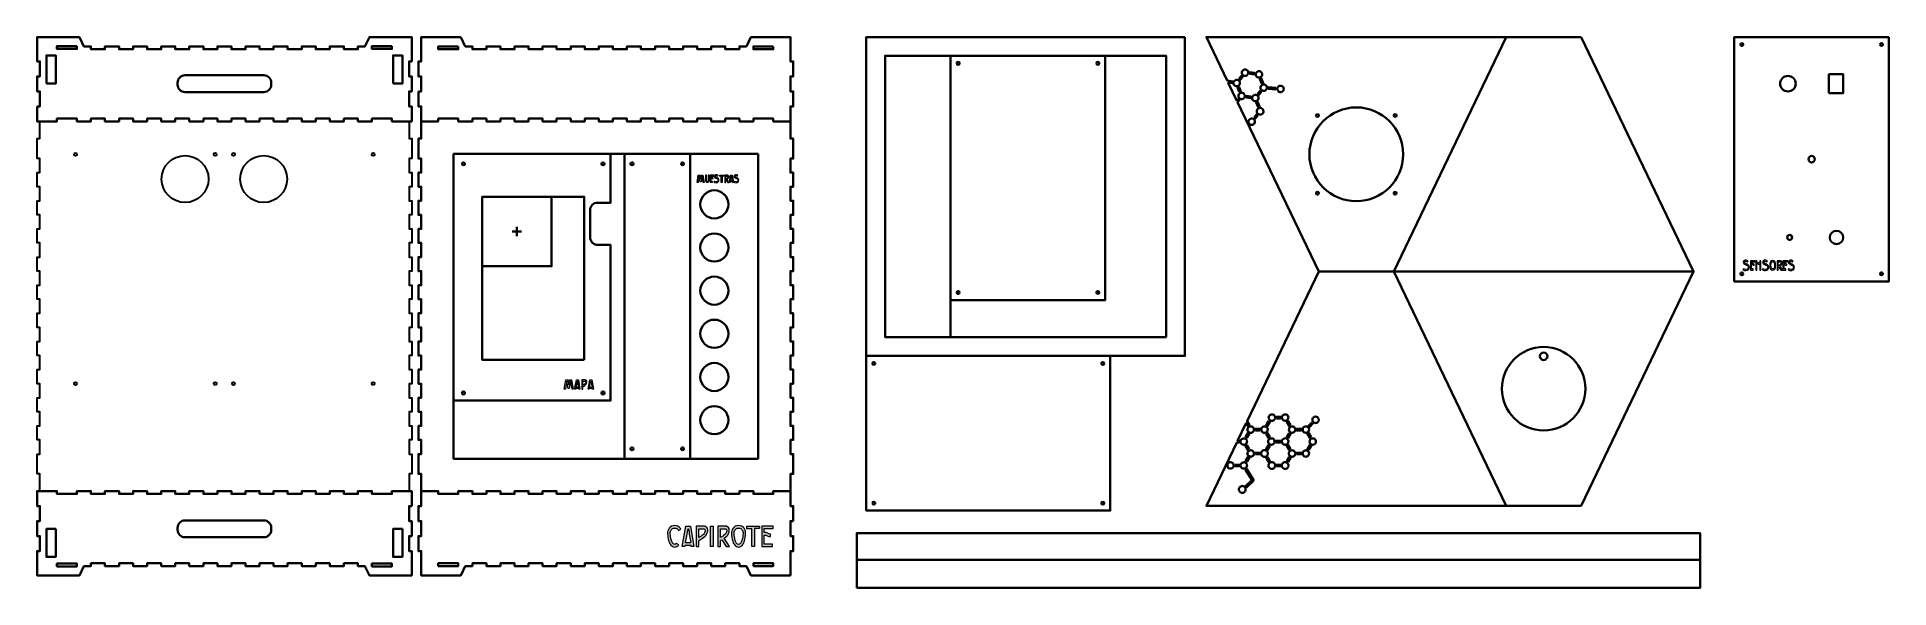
# Model space of a CAD drawing. Header units: inches. Extents: x -3 to 1973, y -1327 to -740.
import ezdxf

# ---------------------------------------------------------------- set-up
doc = ezdxf.new("R2010")
doc.units = ezdxf.units.IN
doc.header["$MEASUREMENT"] = 0
doc.layers.add('Capa 1', color=7, linetype='Continuous')

# ---------------------------------------------------------------- blocks, each defined once
blk = doc.blocks.new('block 2')
at = {"layer": 'Capa 1', "color": 12, "lineweight": 35, "true_color": 0xdf040b}
for points in [[(406.8, -1223.6), (406.8, -1205.3), (403.8, -1205.3), (403.8, -1184.1), (406.8, -1184.1), (406.8, -1169.1), (403.8, -1169.1), (403.8, -1154.1), (406.8, -1154.1), (406.8, -1139.1), (403.8, -1139.1), (403.8, -1124.1), (406.8, -1124.1), (406.8, -1109.1), (403.8, -1109.1), (403.8, -1094.1), (406.8, -1094.1), (406.8, -1079.1), (403.8, -1079.1), (403.8, -1064.1), (406.8, -1064.1), (406.8, -1049.1), (403.8, -1049.1), (403.8, -1034.1), (406.8, -1034.1), (406.8, -1019.1), (403.8, -1019.1), (403.8, -1004.1), (406.8, -1004.1), (406.8, -989.1), (403.8, -989.1), (403.8, -974.1), (406.8, -974.1), (406.8, -959.1), (403.8, -959.1), (403.8, -944.1), (406.8, -944.1), (406.8, -929.1), (403.8, -929.1), (403.8, -914.1), (406.8, -914.1), (406.8, -899.1), (403.8, -899.1), (403.8, -884.1), (406.8, -884.1), (406.8, -869.1), (403.8, -869.1), (403.8, -847.8), (406.8, -847.8), (406.8, -829.6)], [(800.8, -829.6), (800.8, -847.8), (803.8, -847.8), (803.8, -869.1), (800.8, -869.1), (800.8, -884.1), (803.8, -884.1), (803.8, -899.1), (800.8, -899.1), (800.8, -914.1), (803.8, -914.1), (803.8, -929.1), (800.8, -929.1), (800.8, -944.1), (803.8, -944.1), (803.8, -959.1), (800.8, -959.1), (800.8, -974.1), (803.8, -974.1), (803.8, -989.1), (800.8, -989.1), (800.8, -1004.1), (803.8, -1004.1), (803.8, -1019.1), (800.8, -1019.1), (800.8, -1034.1), (803.8, -1034.1), (803.8, -1049.1), (800.8, -1049.1), (800.8, -1064.1), (803.8, -1064.1), (803.8, -1079.1), (800.8, -1079.1), (800.8, -1094.1), (803.8, -1094.1), (803.8, -1109.1), (800.8, -1109.1), (800.8, -1124.1), (803.8, -1124.1), (803.8, -1139.1), (800.8, -1139.1), (800.8, -1154.1), (803.8, -1154.1), (803.8, -1169.1), (800.8, -1169.1), (800.8, -1184.1), (803.8, -1184.1), (803.8, -1205.3), (800.8, -1205.3), (800.8, -1223.6)]]:
    blk.add_lwpolyline(points, dxfattribs=at)
blk = doc.blocks.new('block 3')
at = {"layer": 'Capa 1', "color": 12, "lineweight": 30, "true_color": 0xdf040b}
for points in [[(-0.3, -1223.6), (-0.3, -1205.3), (-3.3, -1205.3), (-3.3, -1184.1), (-0.3, -1184.1), (-0.3, -1169.1), (-3.3, -1169.1), (-3.3, -1154.1), (-0.3, -1154.1), (-0.3, -1139.1), (-3.3, -1139.1), (-3.3, -1124.1), (-0.3, -1124.1), (-0.3, -1109.1), (-3.3, -1109.1), (-3.3, -1094.1), (-0.3, -1094.1), (-0.3, -1079.1), (-3.3, -1079.1), (-3.3, -1064.1), (-0.3, -1064.1), (-0.3, -1049.1), (-3.3, -1049.1), (-3.3, -1034.1), (-0.3, -1034.1), (-0.3, -1019.1), (-3.3, -1019.1), (-3.3, -1004.1), (-0.3, -1004.1), (-0.3, -989.1), (-3.3, -989.1), (-3.3, -974.1), (-0.3, -974.1), (-0.3, -959.1), (-3.3, -959.1), (-3.3, -944.1), (-0.3, -944.1), (-0.3, -929.1), (-3.3, -929.1), (-3.3, -914.1), (-0.3, -914.1), (-0.3, -899.1), (-3.3, -899.1), (-3.3, -884.1), (-0.3, -884.1), (-0.3, -869.1), (-3.3, -869.1), (-3.3, -847.8), (-0.3, -847.8), (-0.3, -829.6)], [(393.7, -829.6), (393.7, -847.8), (396.7, -847.8), (396.7, -869.1), (393.7, -869.1), (393.7, -884.1), (396.7, -884.1), (396.7, -899.1), (393.7, -899.1), (393.7, -914.1), (396.7, -914.1), (396.7, -929.1), (393.7, -929.1), (393.7, -944.1), (396.7, -944.1), (396.7, -959.1), (393.7, -959.1), (393.7, -974.1), (396.7, -974.1), (396.7, -989.1), (393.7, -989.1), (393.7, -1004.1), (396.7, -1004.1), (396.7, -1019.1), (393.7, -1019.1), (393.7, -1034.1), (396.7, -1034.1), (396.7, -1049.1), (393.7, -1049.1), (393.7, -1064.1), (396.7, -1064.1), (396.7, -1079.1), (393.7, -1079.1), (393.7, -1094.1), (396.7, -1094.1), (396.7, -1109.1), (393.7, -1109.1), (393.7, -1124.1), (396.7, -1124.1), (396.7, -1139.1), (393.7, -1139.1), (393.7, -1154.1), (396.7, -1154.1), (396.7, -1169.1), (393.7, -1169.1), (393.7, -1184.1), (396.7, -1184.1), (396.7, -1205.3), (393.7, -1205.3), (393.7, -1223.6)]]:
    blk.add_lwpolyline(points, dxfattribs=at)

msp = doc.modelspace()

# ---------------------------------------------------------------- hatches: boundary and pattern name
at = {"layer": 'Capa 1', "true_color": 0x00913d}
h = msp.add_hatch(color=114, dxfattribs=at)
h.dxf.hatch_style = 2
h.paths.add_polyline_path([(708.7, -894.5), (708.7, -894.5), (707.7, -894.5), (706.6, -887.8), (706.4, -887.8), (705.4, -894), (704.5, -894), (703.5, -887.8), (703.3, -887.8), (702.2, -894.5), (701.3, -894.5), (702.5, -886.9), (704.3, -886.8), (705, -891), (705.6, -886.9), (707.4, -886.8)])
edge = h.paths.add_edge_path()
edge.add_spline(control_points=[(710.1, -886.8), (710.1, -886.8), (711.1, -886.8), (711.1, -886.8), (711.1, -886.8), (711.1, -889.8), (711.1, -891.7), (711.1, -892.1), (711.1, -892.5), (711.1, -892.7), (711.1, -892.9), (711.1, -893), (711.3, -893.2), (711.4, -893.3), (711.8, -893.5), (712.1, -893.5), (712.3, -893.5), (712.6, -893.4), (712.7, -893.2), (712.9, -893), (713, -892.3), (713, -891.7), (713, -889.5), (713, -886.9), (713, -886.9), (713, -886.9), (713.9, -886.8), (713.9, -886.8), (713.9, -886.8), (713.9, -889.5), (713.9, -891.7), (713.9, -892.2), (714, -893.1), (713.5, -893.8), (713.1, -894.3), (712.6, -894.5), (712.1, -894.5), (711.5, -894.5), (710.9, -894.2), (710.5, -893.7), (710.3, -893.4), (710.2, -893.1), (710.1, -892.8), (710.1, -892.4), (710.1, -892.1), (710.1, -891.7), (710.1, -889.8), (710.1, -886.8), (710.1, -886.8)], knot_values=[0, 0, 0, 0, 1, 1, 1, 2, 2, 2, 3, 3, 3, 4, 4, 4, 5, 5, 5, 6, 6, 6, 7, 7, 7, 8, 8, 8, 9, 9, 9, 10, 10, 10, 11, 11, 11, 12, 12, 12, 13, 13, 13, 14, 14, 14, 15, 15, 15, 16, 16, 16, 16], degree=3, periodic=1)
edge = h.paths.add_edge_path()
edge.add_spline(control_points=[(719.1, -886.8), (719.1, -886.8), (719.1, -887.8), (719.1, -887.8), (719.1, -887.8), (716.1, -887.8), (716.1, -887.8), (716.1, -887.8), (716.1, -888.9), (716.1, -888.9), (716.1, -888.9), (716.1, -888.9), (716.2, -888.9), (716.7, -888.9), (717.1, -889.1), (717.3, -889.2), (717.6, -889.4), (717.8, -889.5), (718.3, -889.5), (718.3, -889.5), (718.3, -890.5), (718.3, -890.5), (717.6, -890.5), (717.1, -890.2), (716.8, -890.1), (716.6, -889.9), (716.5, -889.8), (716.1, -889.9), (716.1, -889.9), (716.1, -893.5), (716.1, -893.5), (716.1, -893.5), (717.5, -893.5), (717.5, -893.5), (717.5, -893.5), (717.5, -894.4), (717.5, -894.4), (717.5, -894.4), (716.1, -894.4), (716.1, -894.4), (716.1, -894.4), (715.2, -894.4), (715.2, -894.4), (715.2, -894.4), (715.1, -894.4), (715.1, -894.4), (715.1, -894.4), (715.1, -886.8), (715.1, -886.8), (715.1, -886.8), (715.2, -886.8), (715.2, -886.8), (715.2, -886.8), (715.2, -886.8), (715.2, -886.8), (715.2, -886.8), (719.1, -886.8), (719.1, -886.8)], knot_values=[0, 0, 0, 0, 1, 1, 1, 2, 2, 2, 3, 3, 3, 4, 4, 4, 5, 5, 5, 6, 6, 6, 7, 7, 7, 8, 8, 8, 9, 9, 9, 10, 10, 10, 11, 11, 11, 12, 12, 12, 13, 13, 13, 14, 14, 14, 15, 15, 15, 16, 16, 16, 17, 17, 17, 18, 18, 18, 19, 19, 19, 19], degree=3, periodic=1)
edge = h.paths.add_edge_path()
edge.add_spline(control_points=[(723.3, -886.9), (723.3, -886.9), (722.8, -887.7), (722.8, -887.7), (722.2, -887.3), (721.8, -887.3), (721.4, -887.3), (721.2, -887.3), (720.9, -887.4), (720.7, -887.5), (720.5, -887.7), (720.4, -887.8), (720.4, -888.1), (720.4, -888.3), (720.5, -888.5), (720.7, -888.6), (720.8, -888.8), (721.1, -889), (721.6, -889.1), (722.2, -889.4), (722.9, -889.7), (723.5, -890.1), (724.1, -890.5), (724.5, -891.2), (724.5, -892.1), (724.5, -892.8), (724.3, -893.5), (723.8, -894), (723.3, -894.6), (722.6, -894.9), (721.6, -894.9), (720, -894.9), (719.1, -894), (719.1, -894), (719.1, -894), (719.8, -893.3), (719.8, -893.3), (719.8, -893.3), (720.4, -894), (721.6, -894), (722.4, -894), (722.8, -893.8), (723.1, -893.4), (723.4, -893.1), (723.6, -892.6), (723.6, -892.1), (723.6, -891.5), (723.3, -891.2), (722.9, -890.8), (722.5, -890.5), (721.9, -890.3), (721.2, -890), (720.7, -889.8), (720.3, -889.6), (720, -889.3), (719.7, -889), (719.5, -888.5), (719.5, -888.1), (719.5, -887.5), (719.8, -887), (720.2, -886.8), (720.6, -886.5), (721, -886.4), (721.4, -886.4), (721.8, -886.4), (722.6, -886.4), (723.3, -886.9)], knot_values=[0, 0, 0, 0, 1, 1, 1, 2, 2, 2, 3, 3, 3, 4, 4, 4, 5, 5, 5, 6, 6, 6, 7, 7, 7, 8, 8, 8, 9, 9, 9, 10, 10, 10, 11, 11, 11, 12, 12, 12, 13, 13, 13, 14, 14, 14, 15, 15, 15, 16, 16, 16, 17, 17, 17, 18, 18, 18, 19, 19, 19, 20, 20, 20, 21, 21, 21, 22, 22, 22, 22], degree=3, periodic=1)
h.paths.add_polyline_path([(729.8, -886.8), (729.8, -887.8), (727.9, -887.8), (727.9, -894.5), (727, -894.5), (727, -887.8), (725.1, -887.8), (725.1, -886.8)])
edge = h.paths.add_edge_path()
edge.add_spline(control_points=[(730.8, -886.9), (730.8, -886.9), (731.3, -886.9), (731.3, -886.9), (731.3, -886.9), (733.5, -886.9), (733.5, -886.9), (734.2, -886.9), (734.8, -887.2), (735, -887.8), (735.2, -888.4), (735.1, -889), (734.8, -889.6), (734.5, -890.4), (733.8, -890.9), (733.2, -891.3), (733.2, -891.3), (735.2, -894.5), (735.2, -894.5), (735.2, -894.5), (733.9, -894.5), (733.9, -894.5), (733.9, -894.5), (732.2, -891.9), (732.2, -891.9), (732, -892.1), (731.9, -892.2), (731.7, -892.3), (731.7, -892.3), (731.7, -894.5), (731.7, -894.5), (731.7, -894.5), (730.8, -894.5), (730.8, -894.5), (730.8, -894.5), (730.8, -887.3), (730.8, -887.3), (730.8, -887.3), (730.8, -886.9), (730.8, -886.9)], knot_values=[0, 0, 0, 0, 1, 1, 1, 2, 2, 2, 3, 3, 3, 4, 4, 4, 5, 5, 5, 6, 6, 6, 7, 7, 7, 8, 8, 8, 9, 9, 9, 10, 10, 10, 11, 11, 11, 12, 12, 12, 13, 13, 13, 13], degree=3, periodic=1)
edge = h.paths.add_edge_path()
edge.add_spline(control_points=[(731.7, -887.8), (731.7, -887.8), (731.7, -891.1), (731.7, -891.1), (732, -890.9), (732.3, -890.8), (732.6, -890.6), (733.2, -890.2), (733.7, -889.7), (733.9, -889.3), (734.1, -888.8), (734.1, -888.3), (734.1, -888.1), (734, -887.9), (733.9, -887.8), (733.5, -887.8), (733.5, -887.8), (731.7, -887.8), (731.7, -887.8)], knot_values=[0, 0, 0, 0, 1, 1, 1, 2, 2, 2, 3, 3, 3, 4, 4, 4, 5, 5, 5, 6, 6, 6, 6], degree=3, periodic=1)
h.paths.add_polyline_path([(737, -886.8), (738.7, -886.8), (739.9, -894.5), (738.9, -894.5), (738.9, -894), (736.6, -894), (736.5, -894.5), (735.6, -894.5)])
edge = h.paths.add_edge_path()
edge.add_spline(control_points=[(737.8, -887.8), (737.4, -889.5), (737.1, -891.3), (736.8, -893), (736.8, -893), (738.7, -893), (738.7, -893), (738.4, -891.3), (738.2, -889.5), (737.9, -887.8), (737.9, -887.8), (737.8, -887.8), (737.8, -887.8)], knot_values=[0, 0, 0, 0, 1, 1, 1, 2, 2, 2, 3, 3, 3, 4, 4, 4, 4], degree=3, periodic=1)
edge = h.paths.add_edge_path()
edge.add_spline(control_points=[(744.5, -886.9), (744.5, -886.9), (744, -887.7), (744, -887.7), (743.4, -887.3), (743, -887.3), (742.6, -887.3), (742.4, -887.3), (742.1, -887.4), (741.9, -887.5), (741.7, -887.7), (741.6, -887.8), (741.6, -888.1), (741.6, -888.3), (741.7, -888.5), (741.8, -888.6), (742, -888.8), (742.3, -889), (742.7, -889.1), (743.4, -889.4), (744.1, -889.7), (744.7, -890.1), (745.2, -890.5), (745.7, -891.2), (745.7, -892.1), (745.7, -892.8), (745.5, -893.5), (745, -894), (744.5, -894.6), (743.8, -894.9), (742.8, -894.9), (741.2, -894.9), (740.3, -894), (740.3, -894), (740.3, -894), (741, -893.3), (741, -893.3), (741, -893.3), (741.6, -894), (742.8, -894), (743.6, -894), (744, -893.8), (744.3, -893.4), (744.6, -893.1), (744.7, -892.6), (744.7, -892.1), (744.7, -891.5), (744.5, -891.2), (744.1, -890.8), (743.7, -890.5), (743, -890.3), (742.4, -890), (741.9, -889.8), (741.5, -889.6), (741.2, -889.3), (740.9, -889), (740.7, -888.5), (740.7, -888.1), (740.7, -887.5), (741, -887), (741.4, -886.8), (741.8, -886.5), (742.2, -886.4), (742.6, -886.4), (743, -886.4), (743.7, -886.4), (744.5, -886.9)], knot_values=[0, 0, 0, 0, 1, 1, 1, 2, 2, 2, 3, 3, 3, 4, 4, 4, 5, 5, 5, 6, 6, 6, 7, 7, 7, 8, 8, 8, 9, 9, 9, 10, 10, 10, 11, 11, 11, 12, 12, 12, 13, 13, 13, 14, 14, 14, 15, 15, 15, 16, 16, 16, 17, 17, 17, 18, 18, 18, 19, 19, 19, 20, 20, 20, 21, 21, 21, 22, 22, 22, 22], degree=3, periodic=1)
h = msp.add_hatch(color=114, dxfattribs=at)
h.dxf.hatch_style = 2
edge = h.paths.add_edge_path()
edge.add_spline(control_points=[(1822.8, -978.1), (1822.8, -978.1), (1822.1, -979.1), (1822.1, -979.1), (1821.3, -978.6), (1820.8, -978.6), (1820.3, -978.6), (1820.1, -978.6), (1819.7, -978.7), (1819.4, -978.9), (1819.2, -979.1), (1819, -979.3), (1819, -979.6), (1819, -979.9), (1819.1, -980.1), (1819.3, -980.3), (1819.5, -980.6), (1819.9, -980.8), (1820.5, -981), (1821.3, -981.3), (1822.2, -981.7), (1823, -982.3), (1823.7, -982.8), (1824.3, -983.7), (1824.3, -984.9), (1824.3, -985.7), (1824, -986.7), (1823.4, -987.4), (1822.8, -988.1), (1821.8, -988.5), (1820.6, -988.5), (1818.5, -988.5), (1817.3, -987.3), (1817.3, -987.3), (1817.3, -987.3), (1818.2, -986.4), (1818.2, -986.4), (1818.2, -986.4), (1819, -987.3), (1820.6, -987.3), (1821.6, -987.3), (1822.1, -987), (1822.5, -986.6), (1822.9, -986.1), (1823.1, -985.5), (1823.1, -984.9), (1823.1, -984.1), (1822.8, -983.6), (1822.2, -983.2), (1821.7, -982.8), (1820.9, -982.5), (1820.1, -982.1), (1819.4, -981.9), (1818.9, -981.6), (1818.5, -981.2), (1818, -980.8), (1817.8, -980.2), (1817.8, -979.6), (1817.8, -978.9), (1818.2, -978.3), (1818.7, -977.9), (1819.2, -977.6), (1819.8, -977.4), (1820.3, -977.4), (1820.8, -977.4), (1821.8, -977.4), (1822.8, -978.1)], knot_values=[0, 0, 0, 0, 1, 1, 1, 2, 2, 2, 3, 3, 3, 4, 4, 4, 5, 5, 5, 6, 6, 6, 7, 7, 7, 8, 8, 8, 9, 9, 9, 10, 10, 10, 11, 11, 11, 12, 12, 12, 13, 13, 13, 14, 14, 14, 15, 15, 15, 16, 16, 16, 17, 17, 17, 18, 18, 18, 19, 19, 19, 20, 20, 20, 21, 21, 21, 22, 22, 22, 22], degree=3, periodic=1)
edge = h.paths.add_edge_path()
edge.add_spline(control_points=[(1830.5, -978), (1830.5, -978), (1830.5, -979.2), (1830.5, -979.2), (1830.5, -979.2), (1826.6, -979.2), (1826.6, -979.2), (1826.6, -979.2), (1826.6, -980.8), (1826.6, -980.8), (1826.6, -980.8), (1826.7, -980.8), (1826.7, -980.8), (1827.4, -980.7), (1827.8, -981), (1828.2, -981.1), (1828.6, -981.4), (1828.8, -981.5), (1829.4, -981.5), (1829.4, -981.5), (1829.4, -982.8), (1829.4, -982.8), (1828.5, -982.8), (1827.9, -982.4), (1827.6, -982.2), (1827.2, -982), (1827.1, -981.9), (1826.6, -982), (1826.6, -982), (1826.6, -986.6), (1826.6, -986.6), (1826.6, -986.6), (1828.4, -986.6), (1828.4, -986.6), (1828.4, -986.6), (1828.4, -987.9), (1828.4, -987.9), (1828.4, -987.9), (1826.6, -987.9), (1826.6, -987.9), (1826.6, -987.9), (1825.4, -987.9), (1825.4, -987.9), (1825.4, -987.9), (1825.4, -987.9), (1825.4, -987.9), (1825.4, -987.9), (1825.4, -978), (1825.4, -978), (1825.4, -978), (1825.4, -978), (1825.4, -978), (1825.4, -978), (1825.4, -978), (1825.4, -978), (1825.4, -978), (1830.5, -978), (1830.5, -978)], knot_values=[0, 0, 0, 0, 1, 1, 1, 2, 2, 2, 3, 3, 3, 4, 4, 4, 5, 5, 5, 6, 6, 6, 7, 7, 7, 8, 8, 8, 9, 9, 9, 10, 10, 10, 11, 11, 11, 12, 12, 12, 13, 13, 13, 14, 14, 14, 15, 15, 15, 16, 16, 16, 17, 17, 17, 18, 18, 18, 19, 19, 19, 19], degree=3, periodic=1)
edge = h.paths.add_edge_path()
edge.add_spline(control_points=[(1831, -978), (1831, -978), (1832.2, -978), (1832.2, -978), (1832.2, -978), (1832.2, -978.6), (1832.2, -978.6), (1832.7, -979.7), (1833.4, -980), (1834.2, -980.3), (1834.6, -980.4), (1834.9, -980.6), (1835.3, -980.7), (1835.3, -980.7), (1835.3, -978), (1835.3, -978), (1835.3, -978), (1836.5, -978), (1836.5, -978), (1836.5, -978), (1836.5, -987.9), (1836.5, -987.9), (1836.5, -987.9), (1835.3, -987.9), (1835.3, -987.9), (1835.3, -987.9), (1835.3, -982.4), (1835.3, -982.4), (1835.2, -982.2), (1835.1, -982.1), (1834.9, -981.9), (1834.6, -981.8), (1834.3, -981.6), (1833.8, -981.5), (1833.3, -981.3), (1832.7, -981), (1832.2, -980.6), (1832.2, -980.6), (1832.2, -987.9), (1832.2, -987.9), (1832.2, -987.9), (1831, -987.9), (1831, -987.9), (1831, -987.9), (1831, -978), (1831, -978)], knot_values=[0, 0, 0, 0, 1, 1, 1, 2, 2, 2, 3, 3, 3, 4, 4, 4, 5, 5, 5, 6, 6, 6, 7, 7, 7, 8, 8, 8, 9, 9, 9, 10, 10, 10, 11, 11, 11, 12, 12, 12, 13, 13, 13, 14, 14, 14, 15, 15, 15, 15], degree=3, periodic=1)
edge = h.paths.add_edge_path()
edge.add_spline(control_points=[(1843.5, -978.1), (1843.5, -978.1), (1842.8, -979.1), (1842.8, -979.1), (1842, -978.6), (1841.5, -978.6), (1841, -978.6), (1840.8, -978.6), (1840.4, -978.7), (1840.1, -978.9), (1839.9, -979.1), (1839.7, -979.3), (1839.7, -979.6), (1839.7, -979.9), (1839.8, -980.1), (1840, -980.3), (1840.2, -980.6), (1840.6, -980.8), (1841.2, -981), (1842, -981.3), (1842.9, -981.7), (1843.7, -982.3), (1844.4, -982.8), (1845, -983.7), (1845, -984.9), (1845, -985.7), (1844.7, -986.7), (1844.1, -987.4), (1843.5, -988.1), (1842.5, -988.5), (1841.3, -988.5), (1839.2, -988.5), (1838, -987.3), (1838, -987.3), (1838, -987.3), (1838.9, -986.4), (1838.9, -986.4), (1838.9, -986.4), (1839.7, -987.3), (1841.3, -987.3), (1842.2, -987.3), (1842.8, -987), (1843.2, -986.6), (1843.6, -986.1), (1843.8, -985.5), (1843.8, -984.9), (1843.8, -984.1), (1843.5, -983.6), (1842.9, -983.2), (1842.4, -982.8), (1841.6, -982.5), (1840.8, -982.1), (1840.1, -981.9), (1839.5, -981.6), (1839.1, -981.2), (1838.7, -980.8), (1838.5, -980.2), (1838.5, -979.6), (1838.5, -978.9), (1838.9, -978.3), (1839.4, -977.9), (1839.9, -977.6), (1840.5, -977.4), (1841, -977.4), (1841.5, -977.4), (1842.5, -977.4), (1843.5, -978.1)], knot_values=[0, 0, 0, 0, 1, 1, 1, 2, 2, 2, 3, 3, 3, 4, 4, 4, 5, 5, 5, 6, 6, 6, 7, 7, 7, 8, 8, 8, 9, 9, 9, 10, 10, 10, 11, 11, 11, 12, 12, 12, 13, 13, 13, 14, 14, 14, 15, 15, 15, 16, 16, 16, 17, 17, 17, 18, 18, 18, 19, 19, 19, 20, 20, 20, 21, 21, 21, 22, 22, 22, 22], degree=3, periodic=1)
edge = h.paths.add_edge_path()
edge.add_spline(control_points=[(1851.5, -979), (1852, -979.8), (1852.3, -981.1), (1852.3, -982.9), (1852.3, -984.8), (1852, -986), (1851.5, -986.9), (1850.9, -987.7), (1850, -988), (1849.2, -988), (1848.4, -988), (1847.5, -987.7), (1846.9, -986.9), (1846.3, -986), (1846.1, -984.8), (1846.1, -982.9), (1846.1, -981.1), (1846.3, -979.9), (1846.9, -979), (1847.5, -978.2), (1848.4, -977.8), (1849.2, -977.8), (1850, -977.8), (1850.9, -978.2), (1851.5, -979)], knot_values=[0, 0, 0, 0, 1, 1, 1, 2, 2, 2, 3, 3, 3, 4, 4, 4, 5, 5, 5, 6, 6, 6, 7, 7, 7, 8, 8, 8, 8], degree=3, periodic=1)
edge = h.paths.add_edge_path()
edge.add_spline(control_points=[(1847.9, -979.7), (1847.6, -980.2), (1847.3, -981.2), (1847.3, -982.9), (1847.3, -984.7), (1847.6, -985.7), (1847.9, -986.2), (1848.3, -986.7), (1848.6, -986.8), (1849.2, -986.8), (1849.8, -986.8), (1850.1, -986.7), (1850.5, -986.2), (1850.8, -985.7), (1851.1, -984.7), (1851.1, -982.9), (1851.1, -981.2), (1850.8, -980.2), (1850.5, -979.7), (1850.1, -979.2), (1849.8, -979.1), (1849.2, -979.1), (1848.6, -979.1), (1848.3, -979.2), (1847.9, -979.7)], knot_values=[0, 0, 0, 0, 1, 1, 1, 2, 2, 2, 3, 3, 3, 4, 4, 4, 5, 5, 5, 6, 6, 6, 7, 7, 7, 8, 8, 8, 8], degree=3, periodic=1)
edge = h.paths.add_edge_path()
edge.add_spline(control_points=[(1853.9, -978), (1853.9, -978), (1854.5, -978), (1854.5, -978), (1854.5, -978), (1857.4, -978), (1857.4, -978), (1858.3, -978), (1859.1, -978.5), (1859.3, -979.3), (1859.6, -980), (1859.4, -980.8), (1859.1, -981.7), (1858.7, -982.7), (1857.8, -983.3), (1857, -983.9), (1857, -983.9), (1859.6, -987.9), (1859.6, -987.9), (1859.6, -987.9), (1857.9, -987.9), (1857.9, -987.9), (1857.9, -987.9), (1855.8, -984.6), (1855.8, -984.6), (1855.5, -984.8), (1855.3, -985), (1855.1, -985.1), (1855.1, -985.1), (1855.1, -987.9), (1855.1, -987.9), (1855.1, -987.9), (1853.9, -987.9), (1853.9, -987.9), (1853.9, -987.9), (1853.9, -978.7), (1853.9, -978.7), (1853.9, -978.7), (1853.9, -978), (1853.9, -978)], knot_values=[0, 0, 0, 0, 1, 1, 1, 2, 2, 2, 3, 3, 3, 4, 4, 4, 5, 5, 5, 6, 6, 6, 7, 7, 7, 8, 8, 8, 9, 9, 9, 10, 10, 10, 11, 11, 11, 12, 12, 12, 13, 13, 13, 13], degree=3, periodic=1)
edge = h.paths.add_edge_path()
edge.add_spline(control_points=[(1855.1, -979.3), (1855.1, -979.3), (1855.1, -983.6), (1855.1, -983.6), (1855.5, -983.3), (1855.9, -983.1), (1856.3, -982.9), (1857.1, -982.3), (1857.7, -981.8), (1857.9, -981.2), (1858.2, -980.5), (1858.2, -980), (1858.2, -979.7), (1858.1, -979.4), (1858, -979.3), (1857.4, -979.3), (1857.4, -979.3), (1855.1, -979.3), (1855.1, -979.3)], knot_values=[0, 0, 0, 0, 1, 1, 1, 2, 2, 2, 3, 3, 3, 4, 4, 4, 5, 5, 5, 6, 6, 6, 6], degree=3, periodic=1)
edge = h.paths.add_edge_path()
edge.add_spline(control_points=[(1865.2, -978), (1865.2, -978), (1865.2, -979.2), (1865.2, -979.2), (1865.2, -979.2), (1861.3, -979.2), (1861.3, -979.2), (1861.3, -979.2), (1861.3, -980.8), (1861.3, -980.8), (1861.3, -980.8), (1861.4, -980.8), (1861.4, -980.8), (1862.1, -980.7), (1862.5, -981), (1862.9, -981.1), (1863.3, -981.4), (1863.5, -981.5), (1864.1, -981.5), (1864.1, -981.5), (1864.1, -982.8), (1864.1, -982.8), (1863.2, -982.8), (1862.6, -982.4), (1862.3, -982.2), (1861.9, -982), (1861.8, -981.9), (1861.3, -982), (1861.3, -982), (1861.3, -986.6), (1861.3, -986.6), (1861.3, -986.6), (1863.1, -986.6), (1863.1, -986.6), (1863.1, -986.6), (1863.1, -987.9), (1863.1, -987.9), (1863.1, -987.9), (1861.3, -987.9), (1861.3, -987.9), (1861.3, -987.9), (1860.1, -987.9), (1860.1, -987.9), (1860.1, -987.9), (1860.1, -987.9), (1860.1, -987.9), (1860.1, -987.9), (1860.1, -978), (1860.1, -978), (1860.1, -978), (1860.1, -978), (1860.1, -978), (1860.1, -978), (1860.1, -978), (1860.1, -978), (1860.1, -978), (1865.2, -978), (1865.2, -978)], knot_values=[0, 0, 0, 0, 1, 1, 1, 2, 2, 2, 3, 3, 3, 4, 4, 4, 5, 5, 5, 6, 6, 6, 7, 7, 7, 8, 8, 8, 9, 9, 9, 10, 10, 10, 11, 11, 11, 12, 12, 12, 13, 13, 13, 14, 14, 14, 15, 15, 15, 16, 16, 16, 17, 17, 17, 18, 18, 18, 19, 19, 19, 19], degree=3, periodic=1)
edge = h.paths.add_edge_path()
edge.add_spline(control_points=[(1870.9, -978.1), (1870.9, -978.1), (1870.2, -979.1), (1870.2, -979.1), (1869.5, -978.6), (1869, -978.6), (1868.4, -978.6), (1868.2, -978.6), (1867.8, -978.7), (1867.6, -978.9), (1867.3, -979.1), (1867.2, -979.3), (1867.2, -979.6), (1867.2, -979.9), (1867.2, -980.1), (1867.5, -980.3), (1867.7, -980.6), (1868.1, -980.8), (1868.6, -981), (1869.5, -981.3), (1870.4, -981.7), (1871.1, -982.3), (1871.9, -982.8), (1872.4, -983.7), (1872.4, -984.9), (1872.4, -985.7), (1872.2, -986.7), (1871.6, -987.4), (1870.9, -988.1), (1870, -988.5), (1868.7, -988.5), (1866.7, -988.5), (1865.5, -987.3), (1865.5, -987.3), (1865.5, -987.3), (1866.3, -986.4), (1866.3, -986.4), (1866.3, -986.4), (1867.1, -987.3), (1868.7, -987.3), (1869.7, -987.3), (1870.3, -987), (1870.7, -986.6), (1871, -986.1), (1871.2, -985.5), (1871.2, -984.9), (1871.2, -984.1), (1870.9, -983.6), (1870.4, -983.2), (1869.8, -982.8), (1869, -982.5), (1868.2, -982.1), (1867.5, -981.9), (1867, -981.6), (1866.6, -981.2), (1866.2, -980.8), (1866, -980.2), (1866, -979.6), (1866, -978.9), (1866.4, -978.3), (1866.9, -977.9), (1867.4, -977.6), (1867.9, -977.4), (1868.4, -977.4), (1869, -977.4), (1869.9, -977.4), (1870.9, -978.1)], knot_values=[0, 0, 0, 0, 1, 1, 1, 2, 2, 2, 3, 3, 3, 4, 4, 4, 5, 5, 5, 6, 6, 6, 7, 7, 7, 8, 8, 8, 9, 9, 9, 10, 10, 10, 11, 11, 11, 12, 12, 12, 13, 13, 13, 14, 14, 14, 15, 15, 15, 16, 16, 16, 17, 17, 17, 18, 18, 18, 19, 19, 19, 20, 20, 20, 21, 21, 21, 22, 22, 22, 22], degree=3, periodic=1)
h = msp.add_hatch(color=114, dxfattribs=at)
h.dxf.hatch_style = 2
h.paths.add_polyline_path([(569, -1115), (567.7, -1115), (566.3, -1106.4), (566.1, -1106.4), (564.7, -1114.4), (563.6, -1114.4), (562.2, -1106.4), (562, -1106.4), (560.6, -1115), (559.4, -1115), (561, -1105.1), (563.3, -1105.1), (564.2, -1110.5), (565, -1105.1), (567.3, -1105.1)])
h.paths.add_polyline_path([(572.3, -1105.1), (574.6, -1105.1), (576.1, -1115), (574.9, -1115), (574.8, -1114.4), (571.9, -1114.4), (571.8, -1115), (570.5, -1115)])
edge = h.paths.add_edge_path()
edge.add_spline(control_points=[(573.3, -1106.4), (572.9, -1108.6), (572.5, -1110.9), (572.1, -1113.2), (572.1, -1113.2), (574.6, -1113.2), (574.6, -1113.2), (574.2, -1110.9), (573.9, -1108.6), (573.5, -1106.4), (573.5, -1106.4), (573.3, -1106.4), (573.3, -1106.4)], knot_values=[0, 0, 0, 0, 1, 1, 1, 2, 2, 2, 3, 3, 3, 4, 4, 4, 4], degree=3, periodic=1)
edge = h.paths.add_edge_path()
edge.add_spline(control_points=[(578.1, -1105.1), (578.1, -1105.1), (578.7, -1105.1), (578.7, -1105.1), (578.7, -1105.1), (581.7, -1105.1), (581.7, -1105.1), (582.6, -1105.1), (583.3, -1105.6), (583.6, -1106.4), (583.8, -1107.1), (583.7, -1107.9), (583.3, -1108.8), (582.9, -1109.8), (582.1, -1110.4), (581.2, -1111), (580.5, -1111.5), (579.8, -1111.9), (579.4, -1112.2), (579.4, -1112.2), (579.4, -1115), (579.4, -1115), (579.4, -1115), (578.1, -1115), (578.1, -1115), (578.1, -1115), (578.1, -1105.8), (578.1, -1105.8), (578.1, -1105.8), (578.1, -1105.1), (578.1, -1105.1)], knot_values=[0, 0, 0, 0, 1, 1, 1, 2, 2, 2, 3, 3, 3, 4, 4, 4, 5, 5, 5, 6, 6, 6, 7, 7, 7, 8, 8, 8, 9, 9, 9, 10, 10, 10, 10], degree=3, periodic=1)
edge = h.paths.add_edge_path()
edge.add_spline(control_points=[(579.4, -1106.4), (579.4, -1106.4), (579.4, -1110.7), (579.4, -1110.7), (579.7, -1110.4), (580.1, -1110.2), (580.5, -1109.9), (581.3, -1109.4), (582, -1108.9), (582.2, -1108.3), (582.5, -1107.6), (582.5, -1107), (582.4, -1106.8), (582.3, -1106.5), (582.2, -1106.4), (581.7, -1106.4), (581.7, -1106.4), (579.4, -1106.4), (579.4, -1106.4)], knot_values=[0, 0, 0, 0, 1, 1, 1, 2, 2, 2, 3, 3, 3, 4, 4, 4, 5, 5, 5, 6, 6, 6, 6], degree=3, periodic=1)
h.paths.add_polyline_path([(586.7, -1105.1), (589, -1105.1), (590.5, -1115), (589.2, -1115), (589.1, -1114.4), (586.2, -1114.4), (586.1, -1115), (584.9, -1115)])
edge = h.paths.add_edge_path()
edge.add_spline(control_points=[(587.7, -1106.4), (587.3, -1108.6), (586.9, -1110.9), (586.5, -1113.2), (586.5, -1113.2), (588.9, -1113.2), (588.9, -1113.2), (588.6, -1110.9), (588.3, -1108.6), (587.9, -1106.4), (587.9, -1106.4), (587.7, -1106.4), (587.7, -1106.4)], knot_values=[0, 0, 0, 0, 1, 1, 1, 2, 2, 2, 3, 3, 3, 4, 4, 4, 4], degree=3, periodic=1)
h = msp.add_hatch(color=114, dxfattribs=at)
h.dxf.hatch_style = 2
edge = h.paths.add_edge_path()
edge.add_spline(control_points=[(677.3, -1260.4), (677.3, -1260.4), (677.3, -1260.4), (677.3, -1260.4), (679.9, -1260.4), (682, -1261.5), (683.2, -1263.1), (683.5, -1263.5), (683.8, -1263.9), (684, -1264.3), (684, -1264.3), (681.5, -1265.7), (681.5, -1265.7), (681.4, -1265.4), (681.2, -1265.1), (681, -1264.8), (680.3, -1263.8), (679.2, -1263.2), (677.3, -1263.2), (675.5, -1263.2), (674.4, -1263.8), (673.6, -1264.8), (672.8, -1265.8), (672.4, -1267.4), (672.5, -1269.2), (672.5, -1269.2), (672.5, -1269.2), (672.5, -1269.2), (672.5, -1269.2), (672.5, -1269.2), (672.5, -1269.2), (672.6, -1270.6), (672.9, -1273.7), (673.8, -1276.3), (674.2, -1277.6), (674.8, -1278.8), (675.4, -1279.5), (676, -1280.3), (676.6, -1280.6), (677.3, -1280.6), (678, -1280.6), (678.6, -1280.3), (679.2, -1279.5), (679.2, -1279.5), (679.3, -1279.5), (679.3, -1279.4), (679.3, -1279.4), (681.7, -1280.9), (681.7, -1280.9), (681.6, -1281), (681.5, -1281.2), (681.4, -1281.3), (680.4, -1282.5), (679, -1283.4), (677.3, -1283.4), (677.3, -1283.4), (677.3, -1283.4), (677.3, -1283.4), (677.3, -1283.4), (677.3, -1283.4), (677.3, -1283.4), (675.6, -1283.4), (674.2, -1282.5), (673.3, -1281.3), (672.3, -1280.2), (671.6, -1278.7), (671.1, -1277.2), (670.1, -1274.2), (669.8, -1271), (669.7, -1269.3), (669.7, -1269.3), (669.7, -1269.3), (669.7, -1269.3), (669.7, -1269.3), (669.7, -1269.3), (669.7, -1269.3), (669.6, -1267), (670.1, -1264.8), (671.4, -1263.1), (672.7, -1261.5), (674.8, -1260.4), (677.3, -1260.4)], knot_values=[0, 0, 0, 0, 1, 1, 1, 2, 2, 2, 3, 3, 3, 4, 4, 4, 5, 5, 5, 6, 6, 6, 7, 7, 7, 8, 8, 8, 9, 9, 9, 10, 10, 10, 11, 11, 11, 12, 12, 12, 13, 13, 13, 14, 14, 14, 15, 15, 15, 16, 16, 16, 17, 17, 17, 18, 18, 18, 19, 19, 19, 20, 20, 20, 21, 21, 21, 22, 22, 22, 23, 23, 23, 24, 24, 24, 25, 25, 25, 26, 26, 26, 27, 27, 27, 27], degree=3, periodic=1)
h.paths.add_polyline_path([(689.3, -1261), (694.3, -1261), (697.7, -1282.8), (694.9, -1282.8), (694.7, -1281.5), (688.3, -1281.5), (688.1, -1282.8), (685.3, -1282.8)])
edge = h.paths.add_edge_path()
edge.add_spline(control_points=[(691.6, -1263.8), (690.6, -1268.8), (689.7, -1273.8), (688.8, -1278.7), (688.8, -1278.7), (694.3, -1278.7), (694.3, -1278.7), (693.5, -1273.8), (692.8, -1268.8), (692, -1263.8), (692, -1263.8), (691.6, -1263.8), (691.6, -1263.8)], knot_values=[0, 0, 0, 0, 1, 1, 1, 2, 2, 2, 3, 3, 3, 4, 4, 4, 4], degree=3, periodic=1)
edge = h.paths.add_edge_path()
edge.add_spline(control_points=[(700.2, -1261), (700.2, -1261), (701.6, -1261), (701.6, -1261), (701.6, -1261), (708.1, -1261), (708.1, -1261), (710, -1261), (711.7, -1262.1), (712.2, -1263.7), (712.8, -1265.3), (712.5, -1267.1), (711.7, -1269), (710.9, -1271.2), (708.9, -1272.7), (707, -1273.9), (705.5, -1275), (703.9, -1275.9), (703, -1276.7), (703, -1276.7), (703, -1282.8), (703, -1282.8), (703, -1282.8), (700.2, -1282.8), (700.2, -1282.8), (700.2, -1282.8), (700.2, -1262.4), (700.2, -1262.4), (700.2, -1262.4), (700.2, -1261), (700.2, -1261)], knot_values=[0, 0, 0, 0, 1, 1, 1, 2, 2, 2, 3, 3, 3, 4, 4, 4, 5, 5, 5, 6, 6, 6, 7, 7, 7, 8, 8, 8, 9, 9, 9, 10, 10, 10, 10], degree=3, periodic=1)
edge = h.paths.add_edge_path()
edge.add_spline(control_points=[(703, -1263.8), (703, -1263.8), (703, -1273.3), (703, -1273.3), (703.8, -1272.7), (704.7, -1272.2), (705.5, -1271.7), (707.3, -1270.5), (708.7, -1269.2), (709.2, -1268), (709.8, -1266.5), (709.9, -1265.3), (709.6, -1264.6), (709.4, -1264), (709.2, -1263.8), (708.1, -1263.8), (708.1, -1263.8), (703, -1263.8), (703, -1263.8)], knot_values=[0, 0, 0, 0, 1, 1, 1, 2, 2, 2, 3, 3, 3, 4, 4, 4, 5, 5, 5, 6, 6, 6, 6], degree=3, periodic=1)
h.paths.add_polyline_path([(718.3, -1261), (718.3, -1282.8), (715.6, -1282.8), (715.6, -1261)])
edge = h.paths.add_edge_path()
edge.add_spline(control_points=[(723.3, -1261), (723.3, -1261), (724.6, -1261), (724.6, -1261), (724.6, -1261), (731.1, -1261), (731.1, -1261), (733.1, -1261), (734.7, -1262.1), (735.3, -1263.7), (735.8, -1265.3), (735.5, -1267.1), (734.8, -1269), (733.9, -1271.2), (732, -1272.7), (730.1, -1273.9), (730.1, -1273.9), (735.8, -1282.8), (735.8, -1282.8), (735.8, -1282.8), (732.1, -1282.8), (732.1, -1282.8), (732.1, -1282.8), (727.5, -1275.6), (727.5, -1275.6), (726.9, -1276), (726.4, -1276.3), (726, -1276.7), (726, -1276.7), (726, -1282.8), (726, -1282.8), (726, -1282.8), (723.3, -1282.8), (723.3, -1282.8), (723.3, -1282.8), (723.3, -1262.4), (723.3, -1262.4), (723.3, -1262.4), (723.3, -1261), (723.3, -1261)], knot_values=[0, 0, 0, 0, 1, 1, 1, 2, 2, 2, 3, 3, 3, 4, 4, 4, 5, 5, 5, 6, 6, 6, 7, 7, 7, 8, 8, 8, 9, 9, 9, 10, 10, 10, 11, 11, 11, 12, 12, 12, 13, 13, 13, 13], degree=3, periodic=1)
edge = h.paths.add_edge_path()
edge.add_spline(control_points=[(726, -1263.8), (726, -1263.8), (726, -1273.3), (726, -1273.3), (726.8, -1272.7), (727.7, -1272.2), (728.6, -1271.7), (730.3, -1270.5), (731.8, -1269.2), (732.2, -1268), (732.8, -1266.5), (732.9, -1265.3), (732.7, -1264.6), (732.5, -1264), (732.2, -1263.8), (731.1, -1263.8), (731.1, -1263.8), (726, -1263.8), (726, -1263.8)], knot_values=[0, 0, 0, 0, 1, 1, 1, 2, 2, 2, 3, 3, 3, 4, 4, 4, 5, 5, 5, 6, 6, 6, 6], degree=3, periodic=1)
edge = h.paths.add_edge_path()
edge.add_spline(control_points=[(745.4, -1260.4), (748, -1260.4), (750.1, -1261.5), (751.3, -1263.2), (752.6, -1264.8), (753.1, -1267), (753, -1269.3), (753, -1269.3), (753, -1269.3), (753, -1269.3), (753, -1269.3), (753, -1269.3), (753, -1269.3), (752.9, -1271), (752.6, -1274.2), (751.6, -1277.2), (751.1, -1278.7), (750.4, -1280.2), (749.5, -1281.3), (748.5, -1282.5), (747.1, -1283.4), (745.4, -1283.4), (745.4, -1283.4), (745.4, -1283.4), (745.4, -1283.4), (745.4, -1283.4), (745.4, -1283.4), (745.4, -1283.4), (743.7, -1283.4), (742.3, -1282.5), (741.4, -1281.3), (740.4, -1280.2), (739.7, -1278.7), (739.2, -1277.2), (738.2, -1274.2), (737.9, -1271), (737.8, -1269.3), (737.8, -1269.3), (737.8, -1269.3), (737.8, -1269.3), (737.8, -1269.3), (737.8, -1269.3), (737.8, -1269.3), (737.7, -1267), (738.2, -1264.8), (739.5, -1263.2), (740.7, -1261.5), (742.9, -1260.4), (745.4, -1260.4)], knot_values=[0, 0, 0, 0, 1, 1, 1, 2, 2, 2, 3, 3, 3, 4, 4, 4, 5, 5, 5, 6, 6, 6, 7, 7, 7, 8, 8, 8, 9, 9, 9, 10, 10, 10, 11, 11, 11, 12, 12, 12, 13, 13, 13, 14, 14, 14, 15, 15, 15, 16, 16, 16, 16], degree=3, periodic=1)
edge = h.paths.add_edge_path()
edge.add_spline(control_points=[(745.4, -1263.2), (743.6, -1263.2), (742.5, -1263.8), (741.7, -1264.8), (740.9, -1265.9), (740.5, -1267.4), (740.6, -1269.2), (740.6, -1269.2), (740.6, -1269.2), (740.6, -1269.2), (740.6, -1269.2), (740.6, -1269.2), (740.6, -1269.2), (740.7, -1270.6), (741, -1273.7), (741.9, -1276.3), (742.3, -1277.6), (742.9, -1278.8), (743.5, -1279.6), (744.1, -1280.3), (744.7, -1280.6), (745.4, -1280.6), (746.1, -1280.6), (746.7, -1280.3), (747.3, -1279.6), (747.9, -1278.8), (748.5, -1277.6), (748.9, -1276.3), (749.8, -1273.7), (750.2, -1270.6), (750.2, -1269.2), (750.2, -1269.2), (750.2, -1269.2), (750.2, -1269.2), (750.2, -1269.2), (750.2, -1269.2), (750.2, -1269.2), (750.3, -1267.4), (749.9, -1265.9), (749.1, -1264.8), (748.4, -1263.8), (747.3, -1263.2), (745.4, -1263.2)], knot_values=[0, 0, 0, 0, 1, 1, 1, 2, 2, 2, 3, 3, 3, 4, 4, 4, 5, 5, 5, 6, 6, 6, 7, 7, 7, 8, 8, 8, 9, 9, 9, 10, 10, 10, 11, 11, 11, 12, 12, 12, 13, 13, 13, 14, 14, 14, 14], degree=3, periodic=1)
h.paths.add_polyline_path([(767.9, -1261), (767.9, -1263.7), (762.4, -1263.7), (762.4, -1282.8), (759.7, -1282.8), (759.7, -1263.8), (754.2, -1263.8), (754.2, -1261)])
edge = h.paths.add_edge_path()
edge.add_spline(control_points=[(770.1, -1261), (770.1, -1261), (772.9, -1261), (772.9, -1261), (772.9, -1261), (782.4, -1261), (782.4, -1261), (782.4, -1261), (782.4, -1263.7), (782.4, -1263.7), (782.4, -1263.7), (772.9, -1263.7), (772.9, -1263.7), (772.9, -1263.7), (772.9, -1267.9), (772.9, -1267.9), (773.2, -1267.8), (773.5, -1267.8), (773.9, -1267.8), (773.9, -1267.8), (774, -1267.8), (774, -1267.8), (774.5, -1267.8), (775.1, -1267.9), (775.6, -1268.1), (776.6, -1268.4), (777.1, -1268.9), (777.5, -1269.1), (777.9, -1269.3), (778.4, -1269.5), (779.5, -1269.5), (779.5, -1269.5), (779.5, -1272.2), (779.5, -1272.2), (778, -1272.2), (777, -1271.9), (776.2, -1271.5), (775.5, -1271.1), (775.2, -1270.8), (774.7, -1270.7), (774.2, -1270.5), (773.6, -1270.5), (772.9, -1270.7), (772.9, -1270.7), (772.9, -1280.1), (772.9, -1280.1), (772.9, -1280.1), (781.7, -1280.1), (781.7, -1280.1), (781.7, -1280.1), (781.7, -1282.8), (781.7, -1282.8), (781.7, -1282.8), (772.9, -1282.8), (772.9, -1282.8), (772.9, -1282.8), (770.1, -1282.8), (770.1, -1282.8), (770.1, -1282.8), (770.1, -1280.1), (770.1, -1280.1), (770.1, -1280.1), (770.1, -1263.7), (770.1, -1263.7), (770.1, -1263.7), (770.1, -1261), (770.1, -1261)], knot_values=[0, 0, 0, 0, 1, 1, 1, 2, 2, 2, 3, 3, 3, 4, 4, 4, 5, 5, 5, 6, 6, 6, 7, 7, 7, 8, 8, 8, 9, 9, 9, 10, 10, 10, 11, 11, 11, 12, 12, 12, 13, 13, 13, 14, 14, 14, 15, 15, 15, 16, 16, 16, 17, 17, 17, 18, 18, 18, 19, 19, 19, 20, 20, 20, 21, 21, 21, 22, 22, 22, 22], degree=3, periodic=1)

# ---------------------------------------------------------------- linework, layer by layer
at = {"layer": 'Capa 1', "color": 12, "lineweight": 35, "true_color": 0xdf040b}
for points in [[(-3.3, -813.5), (-3.3, -829.5), (18, -829.5), (18, -826.5), (39.2, -826.5), (39.2, -829.5), (54.2, -829.5), (54.2, -826.5), (69.2, -826.5), (69.2, -829.5), (84.2, -829.5), (84.2, -826.5), (99.2, -826.5), (99.2, -829.5), (114.2, -829.5), (114.2, -826.5), (129.2, -826.5), (129.2, -829.5), (144.2, -829.5), (144.2, -826.5), (159.2, -826.5), (159.2, -829.5), (174.2, -829.5), (174.2, -826.5), (189.2, -826.5), (189.2, -829.5), (204.2, -829.5), (204.2, -826.5), (219.2, -826.5), (219.2, -829.5), (234.2, -829.5), (234.2, -826.5), (249.2, -826.5), (249.2, -829.5), (264.2, -829.5), (264.2, -826.5), (279.2, -826.5), (279.2, -829.5), (294.2, -829.5), (294.2, -826.5), (309.2, -826.5), (309.2, -829.5), (324.2, -829.5), (324.2, -826.5), (339.2, -826.5), (339.2, -829.5), (354.2, -829.5), (354.2, -826.5), (375.5, -826.5), (375.5, -829.5), (396.7, -829.5), (396.7, -813.5), (393.7, -813.5), (393.7, -797.5), (396.7, -797.5), (396.7, -781.5), (393.7, -781.5), (393.7, -765.5), (396.7, -765.5), (396.7, -749.5), (396.7, -739.5), (351.5, -739.5), (346.7, -749.5), (339.2, -749.5), (339.2, -752.5), (324.2, -752.5), (324.2, -749.5), (309.2, -749.5), (309.2, -752.5), (294.2, -752.5), (294.2, -749.5), (279.2, -749.5), (279.2, -752.5), (264.2, -752.5), (264.2, -749.5), (249.2, -749.5), (249.2, -752.5), (234.2, -752.5), (234.2, -749.5), (219.2, -749.5), (219.2, -752.5), (204.2, -752.5), (204.2, -749.5), (189.2, -749.5), (189.2, -752.5), (174.2, -752.5), (174.2, -749.5), (159.2, -749.5), (159.2, -752.5), (144.2, -752.5), (144.2, -749.5), (129.2, -749.5), (129.2, -752.5), (114.2, -752.5), (114.2, -749.5), (99.2, -749.5), (99.2, -752.5), (84.2, -752.5), (84.2, -749.5), (69.2, -749.5), (69.2, -752.5), (54.2, -752.5), (54.2, -749.5), (46.7, -749.5), (41.9, -739.5), (-3.3, -739.5), (-3.3, -749.5), (-3.3, -749.5), (-3.3, -765.5), (-0.3, -765.5), (-0.3, -781.5), (-3.3, -781.5), (-3.3, -797.5), (-0.3, -797.5), (-0.3, -813.5), (-3.3, -813.5)], [(39.2, -749.1), (39.2, -752.1), (18, -752.1), (18, -749.1), (39.2, -749.1)], [(375.5, -749.1), (375.5, -752.1), (354.2, -752.1), (354.2, -749.1), (375.5, -749.1)], [(403.8, -797.5), (403.8, -813.5), (406.8, -813.5), (406.8, -829.5), (425, -829.5), (425, -826.5), (446.3, -826.5), (446.3, -829.5), (461.3, -829.5), (461.3, -826.5), (476.3, -826.5), (476.3, -829.5), (491.3, -829.5), (491.3, -826.5), (506.3, -826.5), (506.3, -829.5), (521.3, -829.5), (521.3, -826.5), (536.3, -826.5), (536.3, -829.5), (551.3, -829.5), (551.3, -826.5), (566.3, -826.5), (566.3, -829.5), (581.3, -829.5), (581.3, -826.5), (596.3, -826.5), (596.3, -829.5), (611.3, -829.5), (611.3, -826.5), (626.3, -826.5), (626.3, -829.5), (641.3, -829.5), (641.3, -826.5), (656.3, -826.5), (656.3, -829.5), (671.3, -829.5), (671.3, -826.5), (686.3, -826.5), (686.3, -829.5), (701.3, -829.5), (701.3, -826.5), (716.3, -826.5), (716.3, -829.5), (731.3, -829.5), (731.3, -826.5), (746.3, -826.5), (746.3, -829.5), (761.3, -829.5), (761.3, -826.5), (782.5, -826.5), (782.5, -829.5), (800.8, -829.5), (800.8, -813.5), (803.8, -813.5), (803.8, -797.5), (800.8, -797.5), (800.8, -781.5), (803.8, -781.5), (803.8, -765.5), (800.8, -765.5), (800.8, -739.5), (758.6, -739.5), (753.8, -749.5), (746.3, -749.5), (746.3, -752.5), (731.3, -752.5), (731.3, -749.5), (716.3, -749.5), (716.3, -752.5), (701.3, -752.5), (701.3, -749.5), (686.3, -749.5), (686.3, -752.5), (671.3, -752.5), (671.3, -749.5), (656.3, -749.5), (656.3, -752.5), (641.3, -752.5), (641.3, -749.5), (626.3, -749.5), (626.3, -752.5), (611.3, -752.5), (611.3, -749.5), (596.3, -749.5), (596.3, -752.5), (581.3, -752.5), (581.3, -749.5), (566.3, -749.5), (566.3, -752.5), (551.3, -752.5), (551.3, -749.5), (536.3, -749.5), (536.3, -752.5), (521.3, -752.5), (521.3, -749.5), (506.3, -749.5), (506.3, -752.5), (491.3, -752.5), (491.3, -749.5), (476.3, -749.5), (476.3, -752.5), (461.3, -752.5), (461.3, -749.5), (453.8, -749.5), (448.9, -739.5), (406.8, -739.5), (406.8, -765.5), (403.8, -765.5), (403.8, -781.5), (406.8, -781.5), (406.8, -797.5), (403.8, -797.5)], [(446.3, -749.5), (446.3, -752.5), (425, -752.5), (425, -749.5), (446.3, -749.5)], [(782.5, -749.5), (782.5, -752.5), (761.3, -752.5), (761.3, -749.5), (782.5, -749.5)], [(1221.8, -739.5), (881.8, -739.5), (881.8, -1079.5), (1221.8, -1079.5), (1221.8, -739.5)], [(1644.7, -739.5), (1564.7, -739.5), (1444.7, -989.5), (1764.7, -989.5), (1644.7, -739.5)], [(1973.2, -739.5), (1973.2, -1000), (1808.2, -1000), (1808.2, -739.5), (1973.2, -739.5)], [(6.7, -789.1), (16.7, -789.1), (16.7, -759.1), (6.7, -759.1), (6.7, -789.1)], [(376.7, -789.1), (386.7, -789.1), (386.7, -759.1), (376.7, -759.1), (376.7, -789.1)], [(1201.8, -1059.5), (901.8, -1059.5), (901.8, -759.5), (1201.8, -759.5), (1201.8, -1059.5)], [(971.8, -759.5), (971.8, -1059.5)], [(1136.8, -759.5), (1136.8, -1020), (971.8, -1020)], [(1909.2, -799.2), (1924.4, -799.2), (1924.4, -779.2), (1909.2, -779.2), (1909.2, -799.2)], [(766.3, -864.1), (441.3, -864.1), (441.3, -1189.1), (766.3, -1189.1), (766.3, -864.1)], [(623.7, -1189), (623.7, -864.1)], [(693.7, -1189), (693.7, -864.1)], [(580.8, -1083.8), (471.8, -1083.8), (471.8, -909.8), (580.8, -909.8), (580.8, -1083.8)], [(545.8, -909.9), (545.8, -983.9), (471.8, -983.9)], [(1764.7, -989.5), (1644.7, -1239.5), (1564.7, -1239.5)], [(1142.2, -1079.5), (1142.2, -1244.5), (881.8, -1244.5), (881.8, -1079.5)], [(396.7, -1239.6), (396.7, -1223.6), (375.5, -1223.6), (375.5, -1226.6), (354.2, -1226.6), (354.2, -1223.6), (339.2, -1223.6), (339.2, -1226.6), (324.2, -1226.6), (324.2, -1223.6), (309.2, -1223.6), (309.2, -1226.6), (294.2, -1226.6), (294.2, -1223.6), (279.2, -1223.6), (279.2, -1226.6), (264.2, -1226.6), (264.2, -1223.6), (249.2, -1223.6), (249.2, -1226.6), (234.2, -1226.6), (234.2, -1223.6), (219.2, -1223.6), (219.2, -1226.6), (204.2, -1226.6), (204.2, -1223.6), (189.2, -1223.6), (189.2, -1226.6), (174.2, -1226.6), (174.2, -1223.6), (159.2, -1223.6), (159.2, -1226.6), (144.2, -1226.6), (144.2, -1223.6), (129.2, -1223.6), (129.2, -1226.6), (114.2, -1226.6), (114.2, -1223.6), (99.2, -1223.6), (99.2, -1226.6), (84.2, -1226.6), (84.2, -1223.6), (69.2, -1223.6), (69.2, -1226.6), (54.2, -1226.6), (54.2, -1223.6), (39.2, -1223.6), (39.2, -1226.6), (18, -1226.6), (18, -1223.6), (-3.3, -1223.6), (-3.3, -1239.6), (-0.3, -1239.6), (-0.3, -1255.6), (-3.3, -1255.6), (-3.3, -1271.6), (-0.3, -1271.6), (-0.3, -1287.6), (-3.3, -1287.6), (-3.3, -1303.6), (-3.3, -1313.6), (41.9, -1313.6), (46.7, -1303.6), (54.2, -1303.6), (54.2, -1300.6), (69.2, -1300.6), (69.2, -1303.6), (84.2, -1303.6), (84.2, -1300.6), (99.2, -1300.6), (99.2, -1303.6), (114.2, -1303.6), (114.2, -1300.6), (129.2, -1300.6), (129.2, -1303.6), (144.2, -1303.6), (144.2, -1300.6), (159.2, -1300.6), (159.2, -1303.6), (174.2, -1303.6), (174.2, -1300.6), (189.2, -1300.6), (189.2, -1303.6), (204.2, -1303.6), (204.2, -1300.6), (219.2, -1300.6), (219.2, -1303.6), (234.2, -1303.6), (234.2, -1300.6), (249.2, -1300.6), (249.2, -1303.6), (264.2, -1303.6), (264.2, -1300.6), (279.2, -1300.6), (279.2, -1303.6), (294.2, -1303.6), (294.2, -1300.6), (309.2, -1300.6), (309.2, -1303.6), (324.2, -1303.6), (324.2, -1300.6), (339.2, -1300.6), (339.2, -1303.6), (346.7, -1303.6), (351.5, -1313.6), (396.7, -1313.6), (396.7, -1303.6), (396.7, -1303.6), (396.7, -1287.6), (393.7, -1287.6), (393.7, -1271.6), (396.7, -1271.6), (396.7, -1255.6), (393.7, -1255.6), (393.7, -1239.6), (396.7, -1239.6)], [(803.8, -1255.6), (803.8, -1239.6), (800.8, -1239.6), (800.8, -1223.6), (782.5, -1223.6), (782.5, -1226.6), (761.3, -1226.6), (761.3, -1223.6), (746.3, -1223.6), (746.3, -1226.6), (731.3, -1226.6), (731.3, -1223.6), (716.3, -1223.6), (716.3, -1226.6), (701.3, -1226.6), (701.3, -1223.6), (686.3, -1223.6), (686.3, -1226.6), (671.3, -1226.6), (671.3, -1223.6), (656.3, -1223.6), (656.3, -1226.6), (641.3, -1226.6), (641.3, -1223.6), (626.3, -1223.6), (626.3, -1226.6), (611.3, -1226.6), (611.3, -1223.6), (596.3, -1223.6), (596.3, -1226.6), (581.3, -1226.6), (581.3, -1223.6), (566.3, -1223.6), (566.3, -1226.6), (551.3, -1226.6), (551.3, -1223.6), (536.3, -1223.6), (536.3, -1226.6), (521.3, -1226.6), (521.3, -1223.6), (506.3, -1223.6), (506.3, -1226.6), (491.3, -1226.6), (491.3, -1223.6), (476.3, -1223.6), (476.3, -1226.6), (461.3, -1226.6), (461.3, -1223.6), (446.3, -1223.6), (446.3, -1226.6), (425, -1226.6), (425, -1223.6), (406.8, -1223.6), (406.8, -1239.6), (403.8, -1239.6), (403.8, -1255.6), (406.8, -1255.6), (406.8, -1271.6), (403.8, -1271.6), (403.8, -1287.6), (406.8, -1287.6), (406.8, -1313.6), (448.9, -1313.6), (453.8, -1303.6), (461.3, -1303.6), (461.3, -1300.6), (476.3, -1300.6), (476.3, -1303.6), (491.3, -1303.6), (491.3, -1300.6), (506.3, -1300.6), (506.3, -1303.6), (521.3, -1303.6), (521.3, -1300.6), (536.3, -1300.6), (536.3, -1303.6), (551.3, -1303.6), (551.3, -1300.6), (566.3, -1300.6), (566.3, -1303.6), (581.3, -1303.6), (581.3, -1300.6), (596.3, -1300.6), (596.3, -1303.6), (611.3, -1303.6), (611.3, -1300.6), (626.3, -1300.6), (626.3, -1303.6), (641.3, -1303.6), (641.3, -1300.6), (656.3, -1300.6), (656.3, -1303.6), (671.3, -1303.6), (671.3, -1300.6), (686.3, -1300.6), (686.3, -1303.6), (701.3, -1303.6), (701.3, -1300.6), (716.3, -1300.6), (716.3, -1303.6), (731.3, -1303.6), (731.3, -1300.6), (746.3, -1300.6), (746.3, -1303.6), (753.8, -1303.6), (758.6, -1313.6), (800.8, -1313.6), (800.8, -1287.6), (803.8, -1287.6), (803.8, -1271.6), (800.8, -1271.6), (800.8, -1255.6), (803.8, -1255.6)], [(16.7, -1263.9), (6.7, -1263.9), (6.7, -1293.9), (16.7, -1293.9), (16.7, -1263.9)], [(386.7, -1263.9), (376.7, -1263.9), (376.7, -1293.9), (386.7, -1293.9), (386.7, -1263.9)], [(1771.6, -1298.4), (1771.6, -1268.4), (871.6, -1268.4), (871.6, -1298.4)], [(18, -1303.9), (18, -1300.9), (39.2, -1300.9), (39.2, -1303.9), (18, -1303.9)], [(354.2, -1303.9), (354.2, -1300.9), (375.5, -1300.9), (375.5, -1303.9), (354.2, -1303.9)], [(425, -1303.6), (425, -1300.6), (446.3, -1300.6), (446.3, -1303.6), (425, -1303.6)], [(761.3, -1303.6), (761.3, -1300.6), (782.5, -1300.6), (782.5, -1303.6), (761.3, -1303.6)], [(871.6, -1326.9), (1771.6, -1326.9), (1771.6, -1296.9), (871.6, -1296.9), (871.6, -1326.9)]]:
    msp.add_lwpolyline(points, dxfattribs=at)
at = {"layer": 'Capa 1', "lineweight": 0}
for points in [[(708.7, -894.5), (708.7, -894.5), (707.7, -894.5), (706.6, -887.8), (706.4, -887.8), (705.4, -894), (704.5, -894), (703.5, -887.8), (703.3, -887.8), (702.2, -894.5), (701.3, -894.5), (702.5, -886.9), (704.3, -886.8), (705, -891), (705.6, -886.9), (707.4, -886.8), (708.7, -894.5)], [(729.8, -886.8), (729.8, -887.8), (727.9, -887.8), (727.9, -894.5), (727, -894.5), (727, -887.8), (725.1, -887.8), (725.1, -886.8), (729.8, -886.8)], [(737, -886.8), (738.7, -886.8), (739.9, -894.5), (738.9, -894.5), (738.9, -894), (736.6, -894), (736.5, -894.5), (735.6, -894.5), (737, -886.8)], [(569, -1115), (567.7, -1115), (566.3, -1106.4), (566.1, -1106.4), (564.7, -1114.4), (563.6, -1114.4), (562.2, -1106.4), (562, -1106.4), (560.6, -1115), (559.4, -1115), (561, -1105.1), (563.3, -1105.1), (564.2, -1110.5), (565, -1105.1), (567.3, -1105.1), (569, -1115)], [(572.3, -1105.1), (574.6, -1105.1), (576.1, -1115), (574.9, -1115), (574.8, -1114.4), (571.9, -1114.4), (571.8, -1115), (570.5, -1115), (572.3, -1105.1)], [(586.7, -1105.1), (589, -1105.1), (590.5, -1115), (589.2, -1115), (589.1, -1114.4), (586.2, -1114.4), (586.1, -1115), (584.9, -1115), (586.7, -1105.1)], [(689.3, -1261), (694.3, -1261), (697.7, -1282.8), (694.9, -1282.8), (694.7, -1281.5), (688.3, -1281.5), (688.1, -1282.8), (685.3, -1282.8), (689.3, -1261)], [(718.3, -1261), (718.3, -1282.8), (715.6, -1282.8), (715.6, -1261), (718.3, -1261)], [(767.9, -1261), (767.9, -1263.7), (762.4, -1263.7), (762.4, -1282.8), (759.7, -1282.8), (759.7, -1263.8), (754.2, -1263.8), (754.2, -1261), (767.9, -1261)]]:
    msp.add_lwpolyline(points, dxfattribs=at)
at = {"layer": 'Capa 1', "color": 114, "lineweight": 35, "true_color": 0x00913d}
for points in [[(503.8, -946.9), (513.8, -946.9)], [(508.8, -951.9), (508.8, -941.9)]]:
    msp.add_lwpolyline(points, dxfattribs=at)
at = {"layer": 'Capa 1', "color": 12, "lineweight": 35, "true_color": 0xdf040b}
for points, knots in [([(1364.7, -989.5), (1364.7, -989.5), (1278.1, -809.1), (1278.1, -809.1), (1278.1, -809.1), (1280, -806.7), (1280, -806.7), (1279.5, -806.4), (1279.1, -806), (1278.7, -805.6), (1278.7, -805.6), (1277.3, -807.4), (1277.3, -807.4), (1277.3, -807.4), (1268.1, -788.2), (1268.1, -788.2), (1268.1, -788.2), (1272.3, -788.8), (1272.3, -788.8), (1272.3, -788.8), (1272.3, -788.7), (1272.3, -788.7), (1272.3, -788.1), (1272.4, -787.5), (1272.6, -786.9), (1272.6, -786.9), (1272.6, -786.8), (1272.6, -786.8), (1272.6, -786.8), (1267, -785.9), (1267, -785.9), (1267, -785.9), (1244.7, -739.5), (1244.7, -739.5), (1244.7, -739.5), (1564.7, -739.5), (1564.7, -739.5)], [0, 0, 0, 0, 1, 1, 1, 2, 2, 2, 3, 3, 3, 4, 4, 4, 5, 5, 5, 6, 6, 6, 7, 7, 7, 8, 8, 8, 9, 9, 9, 10, 10, 10, 11, 11, 11, 12, 12, 12, 12]), ([(1816.2, -746), (1815.4, -746), (1814.7, -746.7), (1814.7, -747.5), (1814.7, -748.4), (1815.4, -749.1), (1816.2, -749.1), (1817.1, -749.1), (1817.8, -748.4), (1817.8, -747.5), (1817.8, -746.7), (1817.1, -746), (1816.2, -746)], [0, 0, 0, 0, 1, 1, 1, 2, 2, 2, 3, 3, 3, 4, 4, 4, 4]), ([(1963.7, -747.5), (1963.7, -748.4), (1964.4, -749.1), (1965.2, -749.1), (1966.1, -749.1), (1966.8, -748.4), (1966.8, -747.5), (1966.8, -746.7), (1966.1, -746), (1965.2, -746), (1964.4, -746), (1963.7, -746.7), (1963.7, -747.5)], [0, 0, 0, 0, 1, 1, 1, 2, 2, 2, 3, 3, 3, 4, 4, 4, 4]), ([(979.8, -766), (979, -766), (978.3, -766.6), (978.3, -767.5), (978.3, -768.4), (979, -769.1), (979.8, -769.1), (980.7, -769.1), (981.4, -768.4), (981.4, -767.5), (981.4, -766.6), (980.7, -766), (979.8, -766)], [0, 0, 0, 0, 1, 1, 1, 2, 2, 2, 3, 3, 3, 4, 4, 4, 4]), ([(1127.3, -767.5), (1127.3, -768.4), (1128, -769.1), (1128.8, -769.1), (1129.7, -769.1), (1130.4, -768.4), (1130.4, -767.5), (1130.4, -766.6), (1129.7, -766), (1128.8, -766), (1128, -766), (1127.3, -766.6), (1127.3, -767.5)], [0, 0, 0, 0, 1, 1, 1, 2, 2, 2, 3, 3, 3, 4, 4, 4, 4]), ([(246.7, -790.2), (246.7, -794.6), (243.1, -798.2), (238.7, -798.2), (238.7, -798.2), (154.7, -798.2), (154.7, -798.2), (150.3, -798.2), (146.7, -794.6), (146.7, -790.2), (146.7, -790.2), (146.7, -788.2), (146.7, -788.2), (146.7, -783.7), (150.3, -780.2), (154.7, -780.2), (154.7, -780.2), (238.7, -780.2), (238.7, -780.2), (243.1, -780.2), (246.7, -783.7), (246.7, -788.2), (246.7, -788.2), (246.7, -790.2), (246.7, -790.2)], [0, 0, 0, 0, 1, 1, 1, 2, 2, 2, 3, 3, 3, 4, 4, 4, 5, 5, 5, 6, 6, 6, 7, 7, 7, 8, 8, 8, 8]), ([(1278.1, -791.8), (1278.1, -791.8), (1278.2, -791.8), (1278.3, -791.8), (1278.3, -791.8), (1278.4, -791.7), (1278.4, -791.7), (1278.4, -791.7), (1278.5, -791.7), (1278.6, -791.6), (1278.6, -791.6), (1278.6, -791.6), (1278.6, -791.6), (1278.7, -791.6), (1278.8, -791.6), (1278.8, -791.5), (1278.8, -791.5), (1278.9, -791.5), (1278.9, -791.5), (1278.9, -791.5), (1279, -791.4), (1279.1, -791.4), (1279.4, -791.2), (1279.6, -790.9), (1279.8, -790.7), (1280.5, -789.8), (1280.7, -788.7), (1280.4, -787.6), (1280.3, -787.2), (1280.1, -786.8), (1279.8, -786.4), (1279.8, -786.4), (1279.8, -786.4), (1279.8, -786.3), (1279.7, -786.3), (1279.7, -786.2), (1279.6, -786.2), (1279.6, -786.2), (1279.6, -786.1), (1279.6, -786.1), (1279.5, -786), (1279.4, -786), (1279.4, -785.9), (1279.4, -785.9), (1279.3, -785.9), (1279.3, -785.9), (1279.2, -785.8), (1279.2, -785.8), (1279.1, -785.7), (1279.1, -785.7), (1279.1, -785.7), (1279.1, -785.7), (1279, -785.6), (1278.9, -785.6), (1278.8, -785.5), (1278.7, -785.5), (1278.7, -785.5), (1278.6, -785.4), (1277.8, -785.1), (1277, -785), (1276.2, -785.2), (1275.3, -785.5), (1274.6, -786.1), (1274.1, -786.9), (1274.1, -787), (1274, -787.1), (1273.9, -787.2), (1273.9, -787.3), (1273.9, -787.3), (1273.9, -787.4), (1273.8, -787.5), (1273.8, -787.5), (1273.8, -787.6), (1273.8, -787.6), (1273.8, -787.7), (1273.8, -787.7), (1273.8, -787.8), (1273.7, -787.8), (1273.7, -787.9), (1273.7, -788), (1273.7, -788), (1273.7, -788.1), (1273.7, -788.1), (1273.7, -788.1), (1273.7, -788.2), (1273.7, -788.3), (1273.7, -788.3), (1273.7, -788.4), (1273.7, -788.5), (1273.7, -788.5), (1273.7, -788.5), (1273.7, -788.5), (1273.7, -788.5), (1273.7, -788.5), (1273.7, -788.6), (1273.7, -788.7), (1273.7, -788.7), (1273.7, -788.7), (1273.7, -788.8), (1273.7, -788.8), (1273.7, -788.8), (1273.7, -788.8), (1273.7, -788.8), (1273.7, -789), (1273.7, -789.3), (1273.8, -789.5), (1274.1, -790.4), (1274.6, -791.1), (1275.4, -791.5), (1276.2, -791.9), (1277, -792.1), (1277.8, -791.9), (1277.9, -791.9), (1278, -791.9), (1278.1, -791.8)], [0, 0, 0, 0, 1, 1, 1, 2, 2, 2, 3, 3, 3, 4, 4, 4, 5, 5, 5, 6, 6, 6, 7, 7, 7, 8, 8, 8, 9, 9, 9, 10, 10, 10, 11, 11, 11, 12, 12, 12, 13, 13, 13, 14, 14, 14, 15, 15, 15, 16, 16, 16, 17, 17, 17, 18, 18, 18, 19, 19, 19, 20, 20, 20, 21, 21, 21, 22, 22, 22, 23, 23, 23, 24, 24, 24, 25, 25, 25, 26, 26, 26, 27, 27, 27, 28, 28, 28, 29, 29, 29, 30, 30, 30, 31, 31, 31, 32, 32, 32, 33, 33, 33, 34, 34, 34, 35, 35, 35, 36, 36, 36, 37, 37, 37, 38, 38, 38, 38]), ([(1279.5, -784.2), (1279.5, -784.2), (1279.5, -784.2), (1279.6, -784.2), (1280, -784.5), (1280.5, -784.8), (1280.9, -785.2), (1280.9, -785.2), (1283.6, -781.8), (1283.6, -781.8), (1283.6, -781.8), (1283.6, -781.8), (1283.6, -781.8), (1283.1, -781.5), (1282.6, -781.2), (1282.3, -780.8), (1282.3, -780.8), (1279.5, -784.2), (1279.5, -784.2)], [0, 0, 0, 0, 1, 1, 1, 2, 2, 2, 3, 3, 3, 4, 4, 4, 5, 5, 5, 6, 6, 6, 6]), ([(1286.9, -780.8), (1287.6, -780.6), (1288.2, -780.2), (1288.7, -779.6), (1289, -779.3), (1289.2, -778.9), (1289.3, -778.4), (1289.3, -778.4), (1289.3, -778.3), (1289.4, -778.2), (1289.4, -778.2), (1289.4, -778.1), (1289.4, -778), (1289.4, -778), (1289.4, -778), (1289.4, -778), (1289.4, -777.9), (1289.4, -777.9), (1289.4, -777.8), (1289.4, -777.8), (1289.4, -777.8), (1289.4, -777.8), (1289.4, -777.7), (1289.4, -777.7), (1289.4, -777.6), (1289.4, -777.6), (1289.4, -777.6), (1289.4, -777.6), (1289.4, -777.5), (1289.4, -777.5), (1289.4, -777.4), (1289.4, -777.4), (1289.4, -777.4), (1289.4, -777.4), (1289.4, -777.3), (1289.4, -777.3), (1289.4, -777.2), (1289.4, -777.2), (1289.4, -777.2), (1289.4, -777.2), (1289.4, -777.1), (1289.4, -777), (1289.4, -777), (1289.4, -777), (1289.4, -777), (1289.4, -777), (1289.4, -776.9), (1289.4, -776.8), (1289.4, -776.8), (1289.4, -776.7), (1289.3, -776.6), (1289.3, -776.5), (1288.8, -774.7), (1286.9, -773.6), (1285.1, -774.1), (1284.2, -774.4), (1283.4, -775), (1283, -775.8), (1282.6, -776.6), (1282.4, -777.5), (1282.7, -778.4), (1282.8, -778.8), (1283, -779.2), (1283.3, -779.6), (1283.3, -779.6), (1283.3, -779.6), (1283.3, -779.6), (1283.4, -779.7), (1283.4, -779.8), (1283.5, -779.8), (1283.5, -779.8), (1283.5, -779.9), (1283.6, -779.9), (1283.6, -780), (1283.7, -780), (1283.8, -780.1), (1283.8, -780.1), (1283.8, -780.1), (1283.8, -780.1), (1283.9, -780.2), (1284, -780.2), (1284, -780.3), (1284, -780.3), (1284.1, -780.3), (1284.1, -780.3), (1284.1, -780.4), (1284.2, -780.4), (1284.3, -780.5), (1284.4, -780.5), (1284.5, -780.5), (1284.5, -780.6), (1285.3, -780.9), (1286.2, -781), (1286.9, -780.8)], [0, 0, 0, 0, 1, 1, 1, 2, 2, 2, 3, 3, 3, 4, 4, 4, 5, 5, 5, 6, 6, 6, 7, 7, 7, 8, 8, 8, 9, 9, 9, 10, 10, 10, 11, 11, 11, 12, 12, 12, 13, 13, 13, 14, 14, 14, 15, 15, 15, 16, 16, 16, 17, 17, 17, 18, 18, 18, 19, 19, 19, 20, 20, 20, 21, 21, 21, 22, 22, 22, 23, 23, 23, 24, 24, 24, 25, 25, 25, 26, 26, 26, 27, 27, 27, 28, 28, 28, 29, 29, 29, 30, 30, 30, 31, 31, 31, 31]), ([(1290.9, -778.6), (1290.9, -778.6), (1295.9, -779.4), (1295.9, -779.4), (1295.9, -778.8), (1296, -778.3), (1296.2, -777.7), (1296.2, -777.7), (1291, -776.9), (1291, -776.9), (1291, -777.5), (1291, -778.1), (1290.9, -778.6)], [0, 0, 0, 0, 1, 1, 1, 2, 2, 2, 3, 3, 3, 4, 4, 4, 4]), ([(1297.4, -779.3), (1297.4, -779.4), (1297.5, -779.4), (1297.5, -779.5), (1297.5, -779.7), (1297.5, -780), (1297.6, -780.3), (1298.1, -782), (1299.8, -783), (1301.6, -782.7), (1301.7, -782.7), (1301.8, -782.7), (1301.8, -782.6), (1301.9, -782.6), (1302, -782.6), (1302.1, -782.5), (1302.1, -782.5), (1302.1, -782.5), (1302.1, -782.5), (1302.2, -782.5), (1302.3, -782.5), (1302.4, -782.4), (1302.4, -782.4), (1302.4, -782.4), (1302.4, -782.4), (1302.5, -782.4), (1302.5, -782.3), (1302.6, -782.3), (1303, -782.1), (1303.3, -781.8), (1303.6, -781.5), (1303.7, -781.3), (1303.8, -781.2), (1303.9, -781), (1304.3, -780.2), (1304.5, -779.3), (1304.2, -778.4), (1304, -777.5), (1303.4, -776.8), (1302.6, -776.3), (1301.8, -775.9), (1300.8, -775.8), (1300, -776), (1299.3, -776.2), (1298.7, -776.6), (1298.2, -777.2), (1298.2, -777.2), (1298.2, -777.2), (1298.2, -777.2), (1297.9, -777.5), (1297.7, -777.9), (1297.6, -778.3), (1297.6, -778.4), (1297.6, -778.4), (1297.6, -778.4), (1297.5, -778.5), (1297.5, -778.6), (1297.5, -778.7), (1297.5, -778.7), (1297.5, -778.8), (1297.5, -778.8), (1297.5, -778.9), (1297.5, -778.9), (1297.5, -779), (1297.5, -779), (1297.5, -779.1), (1297.5, -779.1), (1297.5, -779.2), (1297.4, -779.3), (1297.4, -779.3)], [0, 0, 0, 0, 1, 1, 1, 2, 2, 2, 3, 3, 3, 4, 4, 4, 5, 5, 5, 6, 6, 6, 7, 7, 7, 8, 8, 8, 9, 9, 9, 10, 10, 10, 11, 11, 11, 12, 12, 12, 13, 13, 13, 14, 14, 14, 15, 15, 15, 16, 16, 16, 17, 17, 17, 18, 18, 18, 19, 19, 19, 20, 20, 20, 21, 21, 21, 22, 22, 22, 23, 23, 23, 23]), ([(1303.7, -789), (1304, -788.8), (1304.3, -788.7), (1304.6, -788.6), (1304.8, -788.6), (1305.1, -788.5), (1305.4, -788.5), (1305.4, -788.5), (1303.5, -783.6), (1303.5, -783.6), (1303.1, -783.8), (1302.7, -784), (1302.3, -784.1), (1302.1, -784.2), (1302, -784.2), (1301.9, -784.2), (1301.9, -784.2), (1303.7, -789), (1303.7, -789)], [0, 0, 0, 0, 1, 1, 1, 2, 2, 2, 3, 3, 3, 4, 4, 4, 5, 5, 5, 6, 6, 6, 6]), ([(1309.2, -792.5), (1308.8, -791), (1307.4, -790), (1305.9, -790), (1305.7, -790), (1305.6, -790), (1305.5, -790), (1305.5, -790), (1305.5, -790), (1305.5, -790), (1305.5, -790), (1305.4, -790), (1305.4, -790.1), (1305.3, -790.1), (1305.3, -790.1), (1305.3, -790.1), (1305.1, -790.1), (1305.1, -790.1), (1305, -790.1), (1304.9, -790.2), (1304.8, -790.2), (1304.7, -790.2), (1304.7, -790.2), (1304.7, -790.2), (1304.7, -790.2), (1304.7, -790.2), (1304.6, -790.3), (1304.6, -790.3), (1304.6, -790.3), (1304.5, -790.3), (1304.4, -790.4), (1303.8, -790.7), (1303.3, -791.2), (1302.9, -791.8), (1302.5, -792.6), (1302.3, -793.5), (1302.6, -794.4), (1302.7, -794.9), (1303, -795.3), (1303.3, -795.6), (1303.3, -795.7), (1303.4, -795.8), (1303.4, -795.8), (1303.4, -795.8), (1303.5, -795.9), (1303.5, -795.9), (1303.5, -795.9), (1303.6, -796), (1303.7, -796.1), (1303.7, -796.1), (1303.7, -796.1), (1303.7, -796.1), (1303.8, -796.2), (1303.9, -796.2), (1303.9, -796.3), (1303.9, -796.3), (1304, -796.3), (1304, -796.3), (1304.1, -796.4), (1304.1, -796.4), (1304.2, -796.5), (1304.3, -796.5), (1304.4, -796.5), (1304.5, -796.6), (1305.2, -796.9), (1306.1, -797), (1306.9, -796.8), (1307.5, -796.6), (1308.1, -796.2), (1308.6, -795.6), (1308.9, -795.2), (1309.1, -794.8), (1309.2, -794.4), (1309.2, -794.4), (1309.2, -794.4), (1309.2, -794.4), (1309.2, -794.4), (1309.2, -794.3), (1309.2, -794.3), (1309.3, -794.2), (1309.3, -794.2), (1309.3, -794.1), (1309.3, -794.1), (1309.3, -794.1), (1309.3, -794.1), (1309.3, -794.1), (1309.3, -794), (1309.3, -793.9), (1309.3, -793.9), (1309.3, -793.9), (1309.3, -793.9), (1309.3, -793.8), (1309.3, -793.8), (1309.3, -793.7), (1309.4, -793.3), (1309.3, -792.9), (1309.2, -792.5)], [0, 0, 0, 0, 1, 1, 1, 2, 2, 2, 3, 3, 3, 4, 4, 4, 5, 5, 5, 6, 6, 6, 7, 7, 7, 8, 8, 8, 9, 9, 9, 10, 10, 10, 11, 11, 11, 12, 12, 12, 13, 13, 13, 14, 14, 14, 15, 15, 15, 16, 16, 16, 17, 17, 17, 18, 18, 18, 19, 19, 19, 20, 20, 20, 21, 21, 21, 22, 22, 22, 23, 23, 23, 24, 24, 24, 25, 25, 25, 26, 26, 26, 27, 27, 27, 28, 28, 28, 29, 29, 29, 30, 30, 30, 31, 31, 31, 32, 32, 32, 32]), ([(1857.1, -789.2), (1857.1, -793.8), (1860.9, -797.5), (1865.4, -797.5), (1870, -797.5), (1873.7, -793.8), (1873.7, -789.2), (1873.7, -784.7), (1870, -780.9), (1865.4, -780.9), (1860.9, -780.9), (1857.1, -784.7), (1857.1, -789.2)], [0, 0, 0, 0, 1, 1, 1, 2, 2, 2, 3, 3, 3, 4, 4, 4, 4]), ([(1279.8, -798), (1280.2, -797.8), (1280.6, -797.6), (1281.1, -797.5), (1281.2, -797.5), (1281.3, -797.4), (1281.5, -797.4), (1281.5, -797.4), (1279.7, -792.8), (1279.7, -792.8), (1279.3, -793), (1278.9, -793.2), (1278.5, -793.3), (1278.3, -793.4), (1278.2, -793.4), (1278.1, -793.4), (1278.1, -793.4), (1279.8, -798), (1279.8, -798)], [0, 0, 0, 0, 1, 1, 1, 2, 2, 2, 3, 3, 3, 4, 4, 4, 5, 5, 5, 6, 6, 6, 6]), ([(1285.7, -801.4), (1285.3, -799.7), (1283.7, -798.7), (1282, -798.9), (1281.9, -798.9), (1281.8, -798.9), (1281.8, -798.9), (1281.7, -798.9), (1281.6, -799), (1281.5, -799), (1281.4, -799), (1281.3, -799), (1281.2, -799.1), (1281.1, -799.1), (1281.1, -799.1), (1281.1, -799.1), (1281.1, -799.1), (1281, -799.2), (1281, -799.2), (1281, -799.2), (1280.9, -799.2), (1280.9, -799.2), (1280.9, -799.2), (1280.8, -799.3), (1280.7, -799.3), (1280.7, -799.3), (1280.7, -799.3), (1280.7, -799.3), (1280.6, -799.4), (1280.5, -799.4), (1280.5, -799.5), (1280, -799.8), (1279.7, -800.2), (1279.4, -800.6), (1279, -801.4), (1278.9, -802.4), (1279.1, -803.2), (1279.2, -803.7), (1279.5, -804.2), (1279.8, -804.5), (1279.8, -804.6), (1279.8, -804.6), (1279.9, -804.6), (1279.9, -804.7), (1280, -804.8), (1280.1, -804.8), (1280.1, -804.8), (1280.1, -804.9), (1280.1, -804.9), (1280.2, -804.9), (1280.2, -805), (1280.3, -805), (1280.3, -805), (1280.3, -805), (1280.3, -805), (1280.4, -805.1), (1280.5, -805.2), (1280.6, -805.2), (1280.6, -805.2), (1280.6, -805.2), (1280.6, -805.2), (1281.5, -805.8), (1282.4, -805.9), (1283.4, -805.6), (1284.1, -805.4), (1284.7, -805), (1285.1, -804.5), (1285.8, -803.6), (1286.1, -802.4), (1285.7, -801.4)], [0, 0, 0, 0, 1, 1, 1, 2, 2, 2, 3, 3, 3, 4, 4, 4, 5, 5, 5, 6, 6, 6, 7, 7, 7, 8, 8, 8, 9, 9, 9, 10, 10, 10, 11, 11, 11, 12, 12, 12, 13, 13, 13, 14, 14, 14, 15, 15, 15, 16, 16, 16, 17, 17, 17, 18, 18, 18, 19, 19, 19, 20, 20, 20, 21, 21, 21, 22, 22, 22, 23, 23, 23, 23]), ([(1292, -804.7), (1292, -804.1), (1292.1, -803.5), (1292.3, -802.9), (1292.3, -802.9), (1287.4, -802.2), (1287.4, -802.2), (1287.4, -802.8), (1287.3, -803.3), (1287.2, -803.9), (1287.2, -803.9), (1292, -804.7), (1292, -804.7)], [0, 0, 0, 0, 1, 1, 1, 2, 2, 2, 3, 3, 3, 4, 4, 4, 4]), ([(1296.1, -801.2), (1295.2, -801.5), (1294.5, -802), (1294, -802.8), (1294, -802.9), (1293.9, -803.1), (1293.8, -803.2), (1293.8, -803.3), (1293.8, -803.3), (1293.8, -803.4), (1293.8, -803.5), (1293.7, -803.5), (1293.7, -803.6), (1293.7, -803.6), (1293.7, -803.6), (1293.7, -803.7), (1293.7, -803.8), (1293.7, -803.8), (1293.6, -803.9), (1293.6, -804), (1293.6, -804), (1293.6, -804), (1293.6, -804.1), (1293.6, -804.1), (1293.6, -804.2), (1293.6, -804.2), (1293.6, -804.3), (1293.6, -804.3), (1293.6, -804.3), (1293.6, -804.3), (1293.6, -804.3), (1293.6, -804.4), (1293.6, -804.5), (1293.6, -804.6), (1293.6, -804.6), (1293.6, -804.6), (1293.6, -804.7), (1293.6, -804.7), (1293.6, -804.8), (1293.6, -804.9), (1293.6, -805.1), (1293.7, -805.3), (1293.7, -805.5), (1294, -806.3), (1294.5, -807.1), (1295.3, -807.5), (1296, -807.9), (1296.7, -808), (1297.5, -807.9), (1297.5, -807.9), (1297.6, -807.9), (1297.7, -807.9), (1297.8, -807.9), (1297.9, -807.9), (1298, -807.8), (1298.1, -807.8), (1298.1, -807.8), (1298.2, -807.7), (1298.2, -807.7), (1298.3, -807.7), (1298.3, -807.7), (1298.4, -807.7), (1298.4, -807.7), (1298.5, -807.6), (1298.5, -807.6), (1298.5, -807.6), (1298.5, -807.6), (1298.6, -807.6), (1298.7, -807.5), (1298.7, -807.5), (1298.7, -807.5), (1298.8, -807.5), (1298.8, -807.5), (1299.1, -807.3), (1299.4, -807), (1299.7, -806.7), (1299.8, -806.5), (1299.9, -806.4), (1300, -806.2), (1300.5, -805.4), (1300.6, -804.5), (1300.3, -803.6), (1300.2, -803.1), (1300, -802.7), (1299.7, -802.3), (1299.6, -802.3), (1299.6, -802.2), (1299.5, -802.2), (1299.5, -802.1), (1299.5, -802.1), (1299.5, -802.1), (1299.4, -802), (1299.3, -802), (1299.3, -801.9), (1299.3, -801.9), (1299.2, -801.9), (1299.2, -801.9), (1299.1, -801.8), (1299.1, -801.8), (1299, -801.7), (1299, -801.7), (1299, -801.7), (1299, -801.7), (1298.9, -801.6), (1298.8, -801.6), (1298.7, -801.5), (1298.6, -801.5), (1298.6, -801.4), (1298.5, -801.4), (1297.7, -801.1), (1296.9, -801), (1296.1, -801.2)], [0, 0, 0, 0, 1, 1, 1, 2, 2, 2, 3, 3, 3, 4, 4, 4, 5, 5, 5, 6, 6, 6, 7, 7, 7, 8, 8, 8, 9, 9, 9, 10, 10, 10, 11, 11, 11, 12, 12, 12, 13, 13, 13, 14, 14, 14, 15, 15, 15, 16, 16, 16, 17, 17, 17, 18, 18, 18, 19, 19, 19, 20, 20, 20, 21, 21, 21, 22, 22, 22, 23, 23, 23, 24, 24, 24, 25, 25, 25, 26, 26, 26, 27, 27, 27, 28, 28, 28, 29, 29, 29, 30, 30, 30, 31, 31, 31, 32, 32, 32, 33, 33, 33, 34, 34, 34, 35, 35, 35, 36, 36, 36, 37, 37, 37, 37]), ([(1299.9, -814.2), (1300.1, -814), (1300.4, -813.9), (1300.7, -813.9), (1301, -813.8), (1301.2, -813.7), (1301.5, -813.7), (1301.5, -813.7), (1299.6, -808.8), (1299.6, -808.8), (1299.2, -809), (1298.8, -809.2), (1298.4, -809.3), (1298.3, -809.4), (1298.1, -809.4), (1298, -809.4), (1298, -809.4), (1299.9, -814.2), (1299.9, -814.2)], [0, 0, 0, 0, 1, 1, 1, 2, 2, 2, 3, 3, 3, 4, 4, 4, 5, 5, 5, 6, 6, 6, 6]), ([(1303.5, -797.8), (1303.5, -797.8), (1303.5, -797.8), (1303.5, -797.8), (1303, -797.5), (1302.5, -797.2), (1302.2, -796.7), (1302.2, -796.7), (1299.4, -800.1), (1299.4, -800.1), (1299.4, -800.2), (1299.5, -800.2), (1299.5, -800.2), (1300, -800.4), (1300.4, -800.8), (1300.8, -801.2), (1300.8, -801.2), (1303.5, -797.8), (1303.5, -797.8)], [0, 0, 0, 0, 1, 1, 1, 2, 2, 2, 3, 3, 3, 4, 4, 4, 5, 5, 5, 6, 6, 6, 6]), ([(1319, -793.6), (1319, -793.6), (1310.9, -793), (1310.9, -793), (1310.9, -793.5), (1310.9, -794.1), (1310.8, -794.7), (1310.8, -794.7), (1318.9, -795.3), (1318.9, -795.3), (1318.9, -794.7), (1318.9, -794.1), (1319, -793.6)], [0, 0, 0, 0, 1, 1, 1, 2, 2, 2, 3, 3, 3, 4, 4, 4, 4]), ([(1327.2, -793.8), (1326.7, -792), (1324.8, -790.9), (1322.9, -791.5), (1322.3, -791.7), (1321.7, -792.1), (1321.2, -792.6), (1320.9, -792.9), (1320.7, -793.3), (1320.6, -793.7), (1320.6, -793.8), (1320.6, -793.9), (1320.5, -794), (1320.5, -794), (1320.5, -794), (1320.5, -794.1), (1320.5, -794.2), (1320.5, -794.2), (1320.5, -794.3), (1320.5, -794.3), (1320.5, -794.4), (1320.5, -794.4), (1320.5, -794.5), (1320.5, -794.6), (1320.4, -794.6), (1320.4, -794.6), (1320.4, -794.7), (1320.4, -794.7), (1320.4, -794.8), (1320.4, -794.9), (1320.5, -795), (1320.5, -795), (1320.5, -795), (1320.5, -795.1), (1320.5, -795.2), (1320.5, -795.3), (1320.5, -795.3), (1320.5, -795.5), (1320.5, -795.6), (1320.6, -795.7), (1320.8, -796.6), (1321.4, -797.3), (1322.2, -797.8), (1323, -798.2), (1323.9, -798.3), (1324.8, -798.1), (1325.5, -797.9), (1326.1, -797.5), (1326.6, -796.9), (1326.7, -796.8), (1326.8, -796.6), (1326.9, -796.5), (1327.3, -795.7), (1327.5, -794.7), (1327.2, -793.8)], [0, 0, 0, 0, 1, 1, 1, 2, 2, 2, 3, 3, 3, 4, 4, 4, 5, 5, 5, 6, 6, 6, 7, 7, 7, 8, 8, 8, 9, 9, 9, 10, 10, 10, 11, 11, 11, 12, 12, 12, 13, 13, 13, 14, 14, 14, 15, 15, 15, 16, 16, 16, 17, 17, 17, 18, 18, 18, 18]), ([(1294.1, -833), (1294.2, -833), (1294.3, -833), (1294.4, -832.9), (1294.4, -832.9), (1294.5, -832.9), (1294.5, -832.9), (1294.5, -832.9), (1294.6, -832.9), (1294.7, -832.8), (1294.7, -832.8), (1294.7, -832.8), (1294.7, -832.8), (1294.8, -832.7), (1294.9, -832.7), (1295, -832.7), (1295, -832.7), (1295, -832.6), (1295, -832.6), (1295.1, -832.6), (1295.1, -832.5), (1295.2, -832.5), (1295.5, -832.3), (1295.7, -832.1), (1295.8, -831.9), (1296.5, -831), (1296.8, -829.9), (1296.5, -828.8), (1296.3, -828.3), (1296.1, -827.9), (1295.8, -827.5), (1295.8, -827.5), (1295.7, -827.4), (1295.7, -827.4), (1295.7, -827.4), (1295.6, -827.3), (1295.5, -827.2), (1295.5, -827.2), (1295.5, -827.2), (1295.5, -827.2), (1295.4, -827.1), (1295.4, -827.1), (1295.3, -827), (1295.3, -827), (1295.3, -827), (1295.3, -827), (1295.2, -826.9), (1295.1, -826.9), (1295, -826.8), (1295, -826.8), (1295, -826.8), (1294.9, -826.8), (1294.1, -826.3), (1293.1, -826.1), (1292.2, -826.4), (1291.3, -826.7), (1290.6, -827.2), (1290.2, -828), (1290.1, -828.2), (1290, -828.3), (1290, -828.4), (1289.9, -828.5), (1289.9, -828.7), (1289.8, -828.8), (1289.8, -828.8), (1289.8, -828.9), (1289.8, -828.9), (1289.8, -829), (1289.8, -829.1), (1289.8, -829.2), (1289.8, -829.2), (1289.7, -829.2), (1289.7, -829.2), (1289.7, -829.3), (1289.7, -829.4), (1289.7, -829.4), (1289.7, -829.4), (1289.7, -829.5), (1289.7, -829.5), (1289.7, -829.5), (1289.7, -829.5), (1289.7, -829.5), (1289.7, -829.6), (1289.7, -829.7), (1289.7, -829.8), (1289.7, -829.8), (1289.7, -829.9), (1289.7, -829.9), (1289.7, -829.9), (1289.7, -830), (1289.7, -830.1), (1289.8, -830.3), (1289.8, -830.5), (1289.8, -830.7), (1290.1, -831.5), (1290.7, -832.3), (1291.5, -832.7), (1292.2, -833.1), (1293, -833.3), (1293.8, -833.1), (1293.9, -833.1), (1294, -833.1), (1294.1, -833)], [0, 0, 0, 0, 1, 1, 1, 2, 2, 2, 3, 3, 3, 4, 4, 4, 5, 5, 5, 6, 6, 6, 7, 7, 7, 8, 8, 8, 9, 9, 9, 10, 10, 10, 11, 11, 11, 12, 12, 12, 13, 13, 13, 14, 14, 14, 15, 15, 15, 16, 16, 16, 17, 17, 17, 18, 18, 18, 19, 19, 19, 20, 20, 20, 21, 21, 21, 22, 22, 22, 23, 23, 23, 24, 24, 24, 25, 25, 25, 26, 26, 26, 27, 27, 27, 28, 28, 28, 29, 29, 29, 30, 30, 30, 31, 31, 31, 32, 32, 32, 33, 33, 33, 34, 34, 34, 34]), ([(1295.6, -825.4), (1296.1, -825.6), (1296.5, -826), (1296.9, -826.4), (1296.9, -826.4), (1299.6, -823), (1299.6, -823), (1299.1, -822.7), (1298.7, -822.4), (1298.3, -822), (1298.3, -822), (1295.6, -825.4), (1295.6, -825.4)], [0, 0, 0, 0, 1, 1, 1, 2, 2, 2, 3, 3, 3, 4, 4, 4, 4]), ([(1305.5, -817.7), (1305.1, -816), (1303.4, -814.8), (1301.6, -815.1), (1301.6, -815.1), (1301.5, -815.1), (1301.5, -815.1), (1301.4, -815.1), (1301.4, -815.1), (1301.4, -815.1), (1301.2, -815.1), (1301.1, -815.1), (1301.1, -815.2), (1301, -815.2), (1300.9, -815.2), (1300.8, -815.3), (1300.7, -815.3), (1300.7, -815.3), (1300.7, -815.3), (1300.6, -815.3), (1300.5, -815.4), (1300.5, -815.4), (1300.4, -815.4), (1300.4, -815.4), (1300.3, -815.5), (1299.9, -815.7), (1299.5, -816), (1299.2, -816.4), (1299.1, -816.5), (1299, -816.7), (1298.9, -816.9), (1298.4, -817.7), (1298.3, -818.7), (1298.6, -819.6), (1298.7, -820.1), (1298.9, -820.5), (1299.2, -820.9), (1299.2, -820.9), (1299.2, -821), (1299.3, -821), (1299.3, -821), (1299.3, -821.1), (1299.3, -821.1), (1299.4, -821.2), (1299.5, -821.2), (1299.6, -821.3), (1299.6, -821.3), (1299.6, -821.4), (1299.6, -821.4), (1299.7, -821.4), (1299.7, -821.4), (1299.8, -821.5), (1299.8, -821.5), (1299.8, -821.5), (1299.8, -821.5), (1299.9, -821.6), (1300, -821.7), (1300.1, -821.7), (1300.1, -821.7), (1300.1, -821.7), (1300.2, -821.8), (1301, -822.3), (1302.1, -822.4), (1303, -822.2), (1303.8, -821.9), (1304.4, -821.5), (1304.9, -820.9), (1305.6, -820), (1305.9, -818.8), (1305.5, -817.7)], [0, 0, 0, 0, 1, 1, 1, 2, 2, 2, 3, 3, 3, 4, 4, 4, 5, 5, 5, 6, 6, 6, 7, 7, 7, 8, 8, 8, 9, 9, 9, 10, 10, 10, 11, 11, 11, 12, 12, 12, 13, 13, 13, 14, 14, 14, 15, 15, 15, 16, 16, 16, 17, 17, 17, 18, 18, 18, 19, 19, 19, 20, 20, 20, 21, 21, 21, 22, 22, 22, 23, 23, 23, 23]), ([(1454.7, -864.5), (1454.7, -892.1), (1432.3, -914.5), (1404.7, -914.5), (1377.1, -914.5), (1354.7, -892.1), (1354.7, -864.5), (1354.7, -836.9), (1377.1, -814.5), (1404.7, -814.5), (1432.3, -814.5), (1454.7, -836.9), (1454.7, -864.5)], [0, 0, 0, 0, 1, 1, 1, 2, 2, 2, 3, 3, 3, 4, 4, 4, 4]), ([(1363.2, -821.5), (1362.4, -821.5), (1361.7, -822.2), (1361.7, -823), (1361.7, -823.9), (1362.4, -824.5), (1363.2, -824.5), (1364, -824.5), (1364.7, -823.9), (1364.7, -823), (1364.7, -822.2), (1364, -821.5), (1363.2, -821.5)], [0, 0, 0, 0, 1, 1, 1, 2, 2, 2, 3, 3, 3, 4, 4, 4, 4]), ([(1446.2, -821.5), (1445.4, -821.5), (1444.7, -822.2), (1444.7, -823), (1444.7, -823.9), (1445.4, -824.5), (1446.2, -824.5), (1447, -824.5), (1447.7, -823.9), (1447.7, -823), (1447.7, -822.2), (1447, -821.5), (1446.2, -821.5)], [0, 0, 0, 0, 1, 1, 1, 2, 2, 2, 3, 3, 3, 4, 4, 4, 4]), ([(441.2, -1127.1), (441.2, -1127.1), (608.8, -1127.1), (608.8, -1127.1), (608.8, -1127.1), (608.8, -961.1), (608.8, -961.1), (608.8, -961.1), (595, -961.1), (595, -961.1), (590.5, -961.1), (587, -957.6), (587, -953.1), (587, -953.1), (587, -924.1), (587, -924.1), (587, -919.7), (590.5, -916.1), (595, -916.1), (595, -916.1), (608.8, -916.1), (608.8, -916.1), (608.8, -916.1), (608.8, -864.1), (608.8, -864.1)], [0, 0, 0, 0, 1, 1, 1, 2, 2, 2, 3, 3, 3, 4, 4, 4, 5, 5, 5, 6, 6, 6, 7, 7, 7, 8, 8, 8, 8]), ([(1890.7, -866.3), (1888.9, -866.3), (1887.3, -867.9), (1887.3, -869.7), (1887.3, -871.6), (1888.9, -873.1), (1890.7, -873.1), (1892.6, -873.1), (1894.1, -871.6), (1894.1, -869.7), (1894.1, -867.9), (1892.6, -866.3), (1890.7, -866.3)], [0, 0, 0, 0, 1, 1, 1, 2, 2, 2, 3, 3, 3, 4, 4, 4, 4]), ([(451.8, -876.2), (450.9, -876.2), (450.2, -875.5), (450.2, -874.6), (450.2, -873.8), (450.9, -873.1), (451.8, -873.1), (452.6, -873.1), (453.3, -873.8), (453.3, -874.6), (453.3, -875.5), (452.6, -876.2), (451.8, -876.2)], [0, 0, 0, 0, 1, 1, 1, 2, 2, 2, 3, 3, 3, 4, 4, 4, 4]), ([(600.8, -873.1), (601.6, -873.1), (602.3, -873.8), (602.3, -874.6), (602.3, -875.5), (601.6, -876.2), (600.8, -876.2), (599.9, -876.2), (599.2, -875.5), (599.2, -874.6), (599.2, -873.8), (599.9, -873.1), (600.8, -873.1)], [0, 0, 0, 0, 1, 1, 1, 2, 2, 2, 3, 3, 3, 4, 4, 4, 4]), ([(631.7, -873), (630.8, -873), (630.1, -873.7), (630.1, -874.6), (630.1, -875.4), (630.8, -876.1), (631.7, -876.1), (632.6, -876.1), (633.2, -875.4), (633.2, -874.6), (633.2, -873.7), (632.6, -873), (631.7, -873)], [0, 0, 0, 0, 1, 1, 1, 2, 2, 2, 3, 3, 3, 4, 4, 4, 4]), ([(684.1, -874.6), (684.1, -875.4), (684.8, -876.1), (685.7, -876.1), (686.6, -876.1), (687.2, -875.4), (687.2, -874.6), (687.2, -873.7), (686.6, -873), (685.7, -873), (684.8, -873), (684.1, -873.7), (684.1, -874.6)], [0, 0, 0, 0, 1, 1, 1, 2, 2, 2, 3, 3, 3, 4, 4, 4, 4]), ([(719.6, -902.9), (727.9, -902.9), (734.6, -909.6), (734.6, -917.9), (734.6, -926.1), (727.9, -932.9), (719.6, -932.9), (711.3, -932.9), (704.6, -926.1), (704.6, -917.9), (704.6, -909.6), (711.3, -902.9), (719.6, -902.9)], [0, 0, 0, 0, 1, 1, 1, 2, 2, 2, 3, 3, 3, 4, 4, 4, 4]), ([(1363.2, -904.5), (1362.4, -904.5), (1361.7, -905.2), (1361.7, -906), (1361.7, -906.9), (1362.4, -907.5), (1363.2, -907.5), (1364, -907.5), (1364.7, -906.9), (1364.7, -906), (1364.7, -905.2), (1364, -904.5), (1363.2, -904.5)], [0, 0, 0, 0, 1, 1, 1, 2, 2, 2, 3, 3, 3, 4, 4, 4, 4]), ([(1446.2, -904.5), (1445.4, -904.5), (1444.7, -905.2), (1444.7, -906), (1444.7, -906.9), (1445.4, -907.5), (1446.2, -907.5), (1447, -907.5), (1447.7, -906.9), (1447.7, -906), (1447.7, -905.2), (1447, -904.5), (1446.2, -904.5)], [0, 0, 0, 0, 1, 1, 1, 2, 2, 2, 3, 3, 3, 4, 4, 4, 4]), ([(1917.2, -946), (1913.3, -946), (1910.1, -949.2), (1910.1, -953.1), (1910.1, -957.1), (1913.3, -960.3), (1917.2, -960.3), (1921.2, -960.3), (1924.4, -957.1), (1924.4, -953.1), (1924.4, -949.2), (1921.2, -946), (1917.2, -946)], [0, 0, 0, 0, 1, 1, 1, 2, 2, 2, 3, 3, 3, 4, 4, 4, 4]), ([(719.6, -948.9), (727.9, -948.9), (734.6, -955.6), (734.6, -963.9), (734.6, -972.2), (727.9, -978.9), (719.6, -978.9), (711.3, -978.9), (704.6, -972.2), (704.6, -963.9), (704.6, -955.6), (711.3, -948.9), (719.6, -948.9)], [0, 0, 0, 0, 1, 1, 1, 2, 2, 2, 3, 3, 3, 4, 4, 4, 4]), ([(1867.2, -950.5), (1865.8, -950.5), (1864.6, -951.6), (1864.6, -953.1), (1864.6, -954.6), (1865.8, -955.8), (1867.2, -955.8), (1868.7, -955.8), (1869.9, -954.6), (1869.9, -953.1), (1869.9, -951.6), (1868.7, -950.5), (1867.2, -950.5)], [0, 0, 0, 0, 1, 1, 1, 2, 2, 2, 3, 3, 3, 4, 4, 4, 4]), ([(719.6, -994.9), (727.9, -994.9), (734.6, -1001.6), (734.6, -1009.9), (734.6, -1018.2), (727.9, -1024.9), (719.6, -1024.9), (711.3, -1024.9), (704.6, -1018.2), (704.6, -1009.9), (704.6, -1001.6), (711.3, -994.9), (719.6, -994.9)], [0, 0, 0, 0, 1, 1, 1, 2, 2, 2, 3, 3, 3, 4, 4, 4, 4]), ([(1444.7, -989.5), (1444.7, -989.5), (1364.7, -989.5), (1364.7, -989.5), (1364.7, -989.5), (1288.1, -1149.1), (1288.1, -1149.1), (1288.1, -1149.1), (1290.6, -1153.5), (1290.6, -1153.5), (1290.6, -1153.5), (1290.5, -1153.5), (1290.5, -1153.5), (1289.9, -1153.7), (1289.4, -1154), (1288.9, -1154.4), (1288.9, -1154.4), (1288.8, -1154.5), (1288.8, -1154.5), (1288.8, -1154.5), (1287, -1151.4), (1287, -1151.4), (1287, -1151.4), (1278.1, -1170), (1278.1, -1170), (1278.1, -1170), (1279.8, -1170), (1279.8, -1170), (1279.7, -1170.5), (1279.7, -1171.1), (1279.8, -1171.7), (1279.8, -1171.7), (1277.3, -1171.7), (1277.3, -1171.7), (1277.3, -1171.7), (1244.7, -1239.5), (1244.7, -1239.5), (1244.7, -1239.5), (1564.7, -1239.5), (1564.7, -1239.5), (1564.7, -1239.5), (1444.7, -989.5), (1444.7, -989.5)], [0, 0, 0, 0, 1, 1, 1, 2, 2, 2, 3, 3, 3, 4, 4, 4, 5, 5, 5, 6, 6, 6, 7, 7, 7, 8, 8, 8, 9, 9, 9, 10, 10, 10, 11, 11, 11, 12, 12, 12, 13, 13, 13, 14, 14, 14, 14]), ([(1817.8, -992), (1817.8, -991.1), (1817.1, -990.4), (1816.2, -990.4), (1815.4, -990.4), (1814.7, -991.1), (1814.7, -992), (1814.7, -992.8), (1815.4, -993.5), (1816.2, -993.5), (1817.1, -993.5), (1817.8, -992.8), (1817.8, -992)], [0, 0, 0, 0, 1, 1, 1, 2, 2, 2, 3, 3, 3, 4, 4, 4, 4]), ([(1965.2, -993.5), (1966.1, -993.5), (1966.8, -992.8), (1966.8, -992), (1966.8, -991.1), (1966.1, -990.4), (1965.2, -990.4), (1964.4, -990.4), (1963.7, -991.1), (1963.7, -992), (1963.7, -992.8), (1964.4, -993.5), (1965.2, -993.5)], [0, 0, 0, 0, 1, 1, 1, 2, 2, 2, 3, 3, 3, 4, 4, 4, 4]), ([(981.4, -1012), (981.4, -1011.1), (980.7, -1010.4), (979.8, -1010.4), (979, -1010.4), (978.3, -1011.1), (978.3, -1012), (978.3, -1012.8), (979, -1013.5), (979.8, -1013.5), (980.7, -1013.5), (981.4, -1012.8), (981.4, -1012)], [0, 0, 0, 0, 1, 1, 1, 2, 2, 2, 3, 3, 3, 4, 4, 4, 4]), ([(1128.8, -1013.5), (1129.7, -1013.5), (1130.4, -1012.8), (1130.4, -1012), (1130.4, -1011.1), (1129.7, -1010.4), (1128.8, -1010.4), (1128, -1010.4), (1127.3, -1011.1), (1127.3, -1012), (1127.3, -1012.8), (1128, -1013.5), (1128.8, -1013.5)], [0, 0, 0, 0, 1, 1, 1, 2, 2, 2, 3, 3, 3, 4, 4, 4, 4]), ([(719.6, -1040.9), (727.9, -1040.9), (734.6, -1047.6), (734.6, -1055.9), (734.6, -1064.2), (727.9, -1070.9), (719.6, -1070.9), (711.3, -1070.9), (704.6, -1064.2), (704.6, -1055.9), (704.6, -1047.6), (711.3, -1040.9), (719.6, -1040.9)], [0, 0, 0, 0, 1, 1, 1, 2, 2, 2, 3, 3, 3, 4, 4, 4, 4]), ([(719.6, -1087), (727.9, -1087), (734.6, -1093.7), (734.6, -1102), (734.6, -1110.2), (727.9, -1117), (719.6, -1117), (711.3, -1117), (704.6, -1110.2), (704.6, -1102), (704.6, -1093.7), (711.3, -1087), (719.6, -1087)], [0, 0, 0, 0, 1, 1, 1, 2, 2, 2, 3, 3, 3, 4, 4, 4, 4]), ([(889.8, -1089.1), (890.6, -1089.1), (891.3, -1088.4), (891.3, -1087.5), (891.3, -1086.7), (890.6, -1086), (889.8, -1086), (888.9, -1086), (888.2, -1086.7), (888.2, -1087.5), (888.2, -1088.4), (888.9, -1089.1), (889.8, -1089.1)], [0, 0, 0, 0, 1, 1, 1, 2, 2, 2, 3, 3, 3, 4, 4, 4, 4]), ([(1135.8, -1087.5), (1135.8, -1086.7), (1135.1, -1086), (1134.2, -1086), (1133.4, -1086), (1132.7, -1086.7), (1132.7, -1087.5), (1132.7, -1088.4), (1133.4, -1089.1), (1134.2, -1089.1), (1135.1, -1089.1), (1135.8, -1088.4), (1135.8, -1087.5)], [0, 0, 0, 0, 1, 1, 1, 2, 2, 2, 3, 3, 3, 4, 4, 4, 4]), ([(1604.7, -1070), (1580.1, -1070), (1560.2, -1089.9), (1560.2, -1114.5), (1560.2, -1139.1), (1580.1, -1159), (1604.7, -1159), (1629.3, -1159), (1649.2, -1139.1), (1649.2, -1114.5), (1649.2, -1089.9), (1629.3, -1070), (1604.7, -1070)], [0, 0, 0, 0, 1, 1, 1, 2, 2, 2, 3, 3, 3, 4, 4, 4, 4]), ([(1604.7, -1075.9), (1602.5, -1075.9), (1600.7, -1077.6), (1600.7, -1079.9), (1600.7, -1082.1), (1602.5, -1083.9), (1604.7, -1083.9), (1606.9, -1083.9), (1608.7, -1082.1), (1608.7, -1079.9), (1608.7, -1077.6), (1606.9, -1075.9), (1604.7, -1075.9)], [0, 0, 0, 0, 1, 1, 1, 2, 2, 2, 3, 3, 3, 4, 4, 4, 4]), ([(451.8, -1120.6), (450.9, -1120.6), (450.2, -1119.9), (450.2, -1119.1), (450.2, -1118.2), (450.9, -1117.5), (451.8, -1117.5), (452.6, -1117.5), (453.3, -1118.2), (453.3, -1119.1), (453.3, -1119.9), (452.6, -1120.6), (451.8, -1120.6)], [0, 0, 0, 0, 1, 1, 1, 2, 2, 2, 3, 3, 3, 4, 4, 4, 4]), ([(600.8, -1120.6), (599.9, -1120.6), (599.2, -1119.9), (599.2, -1119.1), (599.2, -1118.2), (599.9, -1117.5), (600.8, -1117.5), (601.6, -1117.5), (602.3, -1118.2), (602.3, -1119.1), (602.3, -1119.9), (601.6, -1120.6), (600.8, -1120.6)], [0, 0, 0, 0, 1, 1, 1, 2, 2, 2, 3, 3, 3, 4, 4, 4, 4]), ([(704.6, -1148), (704.6, -1156.3), (711.3, -1163), (719.6, -1163), (727.9, -1163), (734.6, -1156.3), (734.6, -1148), (734.6, -1139.7), (727.9, -1133), (719.6, -1133), (711.3, -1133), (704.6, -1139.7), (704.6, -1148)], [0, 0, 0, 0, 1, 1, 1, 2, 2, 2, 3, 3, 3, 4, 4, 4, 4]), ([(1311.8, -1143.3), (1312.5, -1142.4), (1313.5, -1141.8), (1314.6, -1141.8), (1315.3, -1141.8), (1316, -1142.1), (1316.6, -1142.5), (1317.4, -1143), (1317.9, -1143.9), (1318, -1144.8), (1318, -1144.8), (1318, -1144.9), (1318, -1144.9), (1318.1, -1145), (1318.1, -1145.1), (1318.1, -1145.2), (1318.1, -1145.2), (1318.1, -1145.3), (1318.1, -1145.3), (1318.1, -1145.3), (1318.1, -1145.4), (1318.1, -1145.5), (1318.1, -1145.5), (1318.1, -1145.5), (1318.1, -1145.5), (1318, -1145.6), (1318, -1145.7), (1318, -1145.9), (1318, -1145.9), (1318, -1145.9), (1318, -1145.9), (1318, -1146), (1318, -1146), (1318, -1146.1), (1317.9, -1146.5), (1317.7, -1146.9), (1317.4, -1147.3), (1316.8, -1148.2), (1315.7, -1148.7), (1314.6, -1148.7), (1314.2, -1148.7), (1313.7, -1148.6), (1313.3, -1148.5), (1313.3, -1148.4), (1313.2, -1148.4), (1313.2, -1148.4), (1313.1, -1148.4), (1313, -1148.3), (1313, -1148.3), (1313, -1148.3), (1312.9, -1148.2), (1312.9, -1148.2), (1312.8, -1148.2), (1312.7, -1148.1), (1312.6, -1148.1), (1312.6, -1148), (1312.5, -1148), (1312.4, -1147.9), (1312.4, -1147.9), (1312.3, -1147.8), (1312.3, -1147.8), (1312.3, -1147.8), (1312.3, -1147.8), (1312.2, -1147.7), (1311.7, -1147.2), (1311.4, -1146.6), (1311.2, -1145.8), (1311.1, -1144.9), (1311.3, -1144), (1311.8, -1143.3)], [0, 0, 0, 0, 1, 1, 1, 2, 2, 2, 3, 3, 3, 4, 4, 4, 5, 5, 5, 6, 6, 6, 7, 7, 7, 8, 8, 8, 9, 9, 9, 10, 10, 10, 11, 11, 11, 12, 12, 12, 13, 13, 13, 14, 14, 14, 15, 15, 15, 16, 16, 16, 17, 17, 17, 18, 18, 18, 19, 19, 19, 20, 20, 20, 21, 21, 21, 22, 22, 22, 23, 23, 23, 23]), ([(1319.5, -1146.1), (1319.6, -1145.6), (1319.6, -1145), (1319.5, -1144.4), (1319.5, -1144.4), (1323.9, -1144.4), (1323.9, -1144.4), (1323.8, -1145), (1323.8, -1145.6), (1323.9, -1146.1), (1323.9, -1146.1), (1319.5, -1146.1), (1319.5, -1146.1)], [0, 0, 0, 0, 1, 1, 1, 2, 2, 2, 3, 3, 3, 4, 4, 4, 4]), ([(1325.4, -1145.1), (1325.4, -1145.1), (1325.4, -1145), (1325.4, -1145), (1325.4, -1144.9), (1325.4, -1144.8), (1325.4, -1144.7), (1325.4, -1144.7), (1325.4, -1144.7), (1325.4, -1144.6), (1325.5, -1144.1), (1325.7, -1143.7), (1326, -1143.3), (1326.5, -1142.5), (1327.3, -1142), (1328.3, -1141.9), (1328.4, -1141.8), (1328.6, -1141.8), (1328.8, -1141.8), (1329.5, -1141.8), (1330.2, -1142), (1330.8, -1142.5), (1332.4, -1143.6), (1332.7, -1145.7), (1331.6, -1147.3), (1331.5, -1147.4), (1331.4, -1147.6), (1331.2, -1147.7), (1331.2, -1147.8), (1331.1, -1147.8), (1331.1, -1147.9), (1331.1, -1147.9), (1331, -1147.9), (1331, -1147.9), (1331, -1148), (1330.9, -1148), (1330.8, -1148.1), (1330.8, -1148.1), (1330.7, -1148.1), (1330.7, -1148.1), (1330.6, -1148.2), (1330.4, -1148.3), (1330.2, -1148.4), (1330.2, -1148.4), (1330.2, -1148.4), (1330.2, -1148.4), (1329.7, -1148.6), (1329.3, -1148.7), (1328.8, -1148.7), (1328.1, -1148.7), (1327.4, -1148.5), (1326.8, -1148.1), (1326, -1147.5), (1325.5, -1146.7), (1325.4, -1145.7), (1325.4, -1145.7), (1325.4, -1145.7), (1325.4, -1145.6), (1325.4, -1145.5), (1325.4, -1145.4), (1325.4, -1145.3), (1325.4, -1145.3), (1325.4, -1145.3), (1325.4, -1145.3), (1325.4, -1145.2), (1325.4, -1145.1), (1325.4, -1145.1)], [0, 0, 0, 0, 1, 1, 1, 2, 2, 2, 3, 3, 3, 4, 4, 4, 5, 5, 5, 6, 6, 6, 7, 7, 7, 8, 8, 8, 9, 9, 9, 10, 10, 10, 11, 11, 11, 12, 12, 12, 13, 13, 13, 14, 14, 14, 15, 15, 15, 16, 16, 16, 17, 17, 17, 18, 18, 18, 19, 19, 19, 20, 20, 20, 21, 21, 21, 22, 22, 22, 22]), ([(1364.1, -1149.6), (1363.5, -1150.6), (1362.4, -1151.1), (1361.3, -1151.1), (1360.7, -1151.1), (1360.1, -1150.9), (1359.5, -1150.6), (1359.5, -1150.6), (1359.5, -1150.6), (1359.5, -1150.6), (1359.4, -1150.5), (1359.4, -1150.5), (1359.3, -1150.5), (1359.2, -1150.4), (1359.1, -1150.3), (1359, -1150.2), (1359, -1150.2), (1359, -1150.2), (1359, -1150.2), (1358.9, -1150.1), (1358.8, -1150.1), (1358.8, -1150), (1358.8, -1150), (1358.8, -1150), (1358.8, -1150), (1358.6, -1149.8), (1358.5, -1149.6), (1358.4, -1149.4), (1357.6, -1148.3), (1357.7, -1146.8), (1358.5, -1145.7), (1359.1, -1144.7), (1360.2, -1144.2), (1361.3, -1144.2), (1362, -1144.2), (1362.7, -1144.4), (1363.3, -1144.8), (1364.8, -1145.9), (1365.2, -1148.1), (1364.1, -1149.6)], [0, 0, 0, 0, 1, 1, 1, 2, 2, 2, 3, 3, 3, 4, 4, 4, 5, 5, 5, 6, 6, 6, 7, 7, 7, 8, 8, 8, 9, 9, 9, 10, 10, 10, 11, 11, 11, 12, 12, 12, 13, 13, 13, 13]), ([(1286.4, -1166.1), (1286.4, -1166.1), (1288.9, -1161.8), (1288.9, -1161.8), (1289, -1161.9), (1289.1, -1162), (1289.2, -1162.1), (1289.6, -1162.4), (1290, -1162.6), (1290.4, -1162.7), (1290.4, -1162.7), (1287.9, -1167), (1287.9, -1167), (1287.8, -1166.9), (1287.7, -1166.8), (1287.6, -1166.7), (1287.2, -1166.5), (1286.8, -1166.3), (1286.4, -1166.1)], [0, 0, 0, 0, 1, 1, 1, 2, 2, 2, 3, 3, 3, 4, 4, 4, 5, 5, 5, 6, 6, 6, 6]), ([(1295.5, -1158.2), (1295.5, -1158.2), (1295.5, -1158.3), (1295.5, -1158.3), (1295.5, -1158.4), (1295.5, -1158.5), (1295.5, -1158.6), (1295.5, -1158.6), (1295.5, -1158.7), (1295.5, -1158.7), (1295.5, -1158.7), (1295.4, -1158.8), (1295.4, -1158.9), (1295.3, -1159.3), (1295.2, -1159.7), (1294.9, -1160), (1294.3, -1160.9), (1293.2, -1161.5), (1292.1, -1161.5), (1291.7, -1161.5), (1291.3, -1161.4), (1290.9, -1161.3), (1290.9, -1161.3), (1290.8, -1161.2), (1290.8, -1161.2), (1290.8, -1161.2), (1290.7, -1161.2), (1290.6, -1161.2), (1290.6, -1161.1), (1290.6, -1161.1), (1290.5, -1161.1), (1290.5, -1161.1), (1290.5, -1161.1), (1290.5, -1161.1), (1290.4, -1161.1), (1290.4, -1161), (1290.4, -1161), (1290.3, -1161), (1290.2, -1160.9), (1290.1, -1160.8), (1290, -1160.8), (1290, -1160.7), (1289.9, -1160.7), (1289.8, -1160.6), (1289.7, -1160.6), (1289.7, -1160.5), (1289.2, -1160), (1288.8, -1159.3), (1288.7, -1158.6), (1288.5, -1157.7), (1288.8, -1156.8), (1289.3, -1156), (1289.4, -1155.8), (1289.6, -1155.7), (1289.8, -1155.5), (1289.8, -1155.4), (1289.9, -1155.4), (1289.9, -1155.4), (1289.9, -1155.4), (1289.9, -1155.3), (1289.9, -1155.3), (1290, -1155.3), (1290, -1155.3), (1290, -1155.3), (1290.1, -1155.2), (1290.1, -1155.2), (1290.2, -1155.2), (1290.3, -1155.1), (1290.3, -1155.1), (1290.3, -1155.1), (1290.4, -1155.1), (1290.4, -1155), (1290.5, -1155), (1290.5, -1155), (1290.6, -1154.9), (1290.7, -1154.9), (1290.7, -1154.9), (1290.7, -1154.9), (1290.8, -1154.9), (1290.8, -1154.8), (1290.9, -1154.8), (1290.9, -1154.8), (1291, -1154.8), (1291.1, -1154.8), (1291.1, -1154.7), (1291.3, -1154.7), (1291.4, -1154.7), (1291.5, -1154.6), (1291.7, -1154.6), (1291.9, -1154.6), (1292.1, -1154.6), (1292.8, -1154.6), (1293.5, -1154.8), (1294.1, -1155.2), (1294.9, -1155.8), (1295.4, -1156.6), (1295.5, -1157.6), (1295.5, -1157.6), (1295.5, -1157.7), (1295.5, -1157.7), (1295.5, -1157.8), (1295.5, -1157.9), (1295.5, -1158), (1295.5, -1158), (1295.5, -1158), (1295.5, -1158), (1295.5, -1158.1), (1295.5, -1158.2), (1295.5, -1158.2)], [0, 0, 0, 0, 1, 1, 1, 2, 2, 2, 3, 3, 3, 4, 4, 4, 5, 5, 5, 6, 6, 6, 7, 7, 7, 8, 8, 8, 9, 9, 9, 10, 10, 10, 11, 11, 11, 12, 12, 12, 13, 13, 13, 14, 14, 14, 15, 15, 15, 16, 16, 16, 17, 17, 17, 18, 18, 18, 19, 19, 19, 20, 20, 20, 21, 21, 21, 22, 22, 22, 23, 23, 23, 24, 24, 24, 25, 25, 25, 26, 26, 26, 27, 27, 27, 28, 28, 28, 29, 29, 29, 30, 30, 30, 31, 31, 31, 32, 32, 32, 33, 33, 33, 34, 34, 34, 35, 35, 35, 36, 36, 36, 36]), ([(1297, -1158.9), (1297.1, -1158.3), (1297.1, -1157.8), (1297, -1157.2), (1297, -1157.2), (1301.8, -1157.2), (1301.8, -1157.2), (1301.7, -1157.8), (1301.7, -1158.3), (1301.8, -1158.9), (1301.8, -1158.9), (1297, -1158.9), (1297, -1158.9)], [0, 0, 0, 0, 1, 1, 1, 2, 2, 2, 3, 3, 3, 4, 4, 4, 4]), ([(1303.3, -1157.9), (1303.3, -1157.9), (1303.3, -1157.8), (1303.3, -1157.8), (1303.3, -1157.7), (1303.3, -1157.6), (1303.4, -1157.5), (1303.4, -1157.5), (1303.4, -1157.4), (1303.4, -1157.4), (1303.5, -1156.9), (1303.7, -1156.4), (1303.9, -1156), (1304.6, -1155.1), (1305.6, -1154.6), (1306.8, -1154.6), (1307.2, -1154.6), (1307.6, -1154.7), (1308, -1154.8), (1308.1, -1154.9), (1308.2, -1154.9), (1308.2, -1154.9), (1308.2, -1154.9), (1308.3, -1154.9), (1308.3, -1154.9), (1308.3, -1155), (1308.4, -1155), (1308.5, -1155.1), (1308.5, -1155.1), (1308.5, -1155.1), (1308.5, -1155.1), (1308.6, -1155.1), (1308.7, -1155.2), (1308.8, -1155.2), (1308.8, -1155.3), (1308.9, -1155.3), (1309, -1155.4), (1309, -1155.5), (1309.1, -1155.5), (1309.1, -1155.6), (1310.4, -1156.7), (1310.5, -1158.7), (1309.6, -1160), (1309.4, -1160.2), (1309.2, -1160.4), (1309, -1160.6), (1309, -1160.6), (1309, -1160.7), (1309, -1160.7), (1308.9, -1160.7), (1308.8, -1160.8), (1308.7, -1160.9), (1308.7, -1160.9), (1308.7, -1160.9), (1308.7, -1160.9), (1308.7, -1160.9), (1308.7, -1160.9), (1308.7, -1160.9), (1308.6, -1160.9), (1308.6, -1161), (1308.5, -1161), (1308.5, -1161), (1308.5, -1161), (1308.4, -1161.1), (1308.4, -1161.1), (1308.4, -1161.1), (1308.4, -1161.1), (1308.3, -1161.1), (1308.3, -1161.1), (1308.2, -1161.2), (1308.1, -1161.2), (1308.1, -1161.2), (1308.1, -1161.2), (1308, -1161.2), (1308, -1161.3), (1307.9, -1161.3), (1307.9, -1161.3), (1307.8, -1161.3), (1307.7, -1161.4), (1307.6, -1161.4), (1307.4, -1161.4), (1307.3, -1161.4), (1306.4, -1161.6), (1305.5, -1161.4), (1304.8, -1160.9), (1304, -1160.3), (1303.5, -1159.5), (1303.3, -1158.5), (1303.3, -1158.5), (1303.3, -1158.4), (1303.3, -1158.4), (1303.3, -1158.3), (1303.3, -1158.2), (1303.3, -1158.1), (1303.3, -1158.1), (1303.3, -1158), (1303.3, -1158), (1303.3, -1158), (1303.3, -1157.9), (1303.3, -1157.9)], [0, 0, 0, 0, 1, 1, 1, 2, 2, 2, 3, 3, 3, 4, 4, 4, 5, 5, 5, 6, 6, 6, 7, 7, 7, 8, 8, 8, 9, 9, 9, 10, 10, 10, 11, 11, 11, 12, 12, 12, 13, 13, 13, 14, 14, 14, 15, 15, 15, 16, 16, 16, 17, 17, 17, 18, 18, 18, 19, 19, 19, 20, 20, 20, 21, 21, 21, 22, 22, 22, 23, 23, 23, 24, 24, 24, 25, 25, 25, 26, 26, 26, 27, 27, 27, 28, 28, 28, 29, 29, 29, 30, 30, 30, 31, 31, 31, 32, 32, 32, 33, 33, 33, 33]), ([(1311.1, -1148.8), (1311.3, -1149), (1311.5, -1149.2), (1311.7, -1149.3), (1312, -1149.5), (1312.2, -1149.7), (1312.5, -1149.8), (1312.5, -1149.8), (1310, -1154.2), (1310, -1154.2), (1309.9, -1154.1), (1309.8, -1154), (1309.6, -1154), (1309.3, -1153.7), (1308.9, -1153.5), (1308.5, -1153.4), (1308.5, -1153.4), (1311.1, -1148.8), (1311.1, -1148.8)], [0, 0, 0, 0, 1, 1, 1, 2, 2, 2, 3, 3, 3, 4, 4, 4, 5, 5, 5, 6, 6, 6, 6]), ([(1308.5, -1162.7), (1309, -1162.5), (1309.5, -1162.2), (1310, -1161.8), (1310, -1161.8), (1312.4, -1166.1), (1312.4, -1166.1), (1311.9, -1166.3), (1311.4, -1166.6), (1310.9, -1167), (1310.9, -1167), (1308.5, -1162.7), (1308.5, -1162.7)], [0, 0, 0, 0, 1, 1, 1, 2, 2, 2, 3, 3, 3, 4, 4, 4, 4]), ([(1333, -1161.8), (1333.1, -1161.9), (1333.2, -1162), (1333.3, -1162.1), (1333.7, -1162.4), (1334.1, -1162.6), (1334.5, -1162.7), (1334.5, -1162.7), (1332.1, -1167), (1332.1, -1167), (1331.9, -1166.9), (1331.8, -1166.8), (1331.7, -1166.7), (1331.4, -1166.5), (1331, -1166.3), (1330.5, -1166.1), (1330.5, -1166.1), (1333, -1161.8), (1333, -1161.8)], [0, 0, 0, 0, 1, 1, 1, 2, 2, 2, 3, 3, 3, 4, 4, 4, 5, 5, 5, 6, 6, 6, 6]), ([(1334.5, -1153.4), (1334, -1153.6), (1333.5, -1153.8), (1333, -1154.2), (1333, -1154.2), (1330.6, -1149.9), (1330.6, -1149.9), (1331.1, -1149.7), (1331.6, -1149.5), (1332.1, -1149.1), (1332.1, -1149.1), (1334.5, -1153.4), (1334.5, -1153.4)], [0, 0, 0, 0, 1, 1, 1, 2, 2, 2, 3, 3, 3, 4, 4, 4, 4]), ([(1339.7, -1158.2), (1339.7, -1158.3), (1339.7, -1158.3), (1339.7, -1158.4), (1339.7, -1158.5), (1339.7, -1158.5), (1339.6, -1158.5), (1339.6, -1158.6), (1339.6, -1158.7), (1339.6, -1158.7), (1339.5, -1159.2), (1339.3, -1159.6), (1339, -1160), (1338.5, -1160.8), (1337.7, -1161.3), (1336.8, -1161.4), (1336.6, -1161.5), (1336.4, -1161.5), (1336.2, -1161.5), (1336.2, -1161.5), (1336.2, -1161.5), (1336.2, -1161.5), (1335.9, -1161.5), (1335.6, -1161.4), (1335.3, -1161.3), (1335.2, -1161.3), (1335.1, -1161.3), (1335, -1161.3), (1335, -1161.3), (1335, -1161.3), (1335, -1161.3), (1334.9, -1161.2), (1334.8, -1161.2), (1334.8, -1161.2), (1334.7, -1161.1), (1334.7, -1161.1), (1334.7, -1161.1), (1334.7, -1161.1), (1334.6, -1161.1), (1334.6, -1161.1), (1334.6, -1161.1), (1334.5, -1161), (1334.5, -1161), (1334.4, -1161), (1334.3, -1160.9), (1334.2, -1160.9), (1334.2, -1160.8), (1334.1, -1160.7), (1334, -1160.7), (1334, -1160.6), (1333.9, -1160.6), (1333.8, -1160.5), (1332.6, -1159.3), (1332.5, -1157.4), (1333.4, -1156), (1333.6, -1155.8), (1333.8, -1155.6), (1334, -1155.4), (1334, -1155.4), (1334, -1155.4), (1334, -1155.4), (1334.1, -1155.4), (1334.1, -1155.3), (1334.2, -1155.3), (1334.2, -1155.3), (1334.2, -1155.3), (1334.2, -1155.3), (1334.2, -1155.2), (1334.3, -1155.2), (1334.3, -1155.2), (1334.3, -1155.2), (1334.4, -1155.2), (1334.4, -1155.2), (1334.4, -1155.1), (1334.5, -1155.1), (1334.5, -1155.1), (1334.5, -1155.1), (1334.5, -1155), (1334.5, -1155), (1335.1, -1154.8), (1335.6, -1154.6), (1336.2, -1154.6), (1337, -1154.6), (1337.6, -1154.8), (1338.2, -1155.2), (1338.9, -1155.7), (1339.4, -1156.4), (1339.6, -1157.2), (1339.6, -1157.2), (1339.6, -1157.2), (1339.6, -1157.2), (1339.6, -1157.3), (1339.6, -1157.4), (1339.6, -1157.5), (1339.7, -1157.6), (1339.7, -1157.7), (1339.7, -1157.8), (1339.7, -1157.8), (1339.7, -1157.8), (1339.7, -1157.8), (1339.7, -1157.9), (1339.7, -1158), (1339.7, -1158.1), (1339.7, -1158.1), (1339.7, -1158.2), (1339.7, -1158.2)], [0, 0, 0, 0, 1, 1, 1, 2, 2, 2, 3, 3, 3, 4, 4, 4, 5, 5, 5, 6, 6, 6, 7, 7, 7, 8, 8, 8, 9, 9, 9, 10, 10, 10, 11, 11, 11, 12, 12, 12, 13, 13, 13, 14, 14, 14, 15, 15, 15, 16, 16, 16, 17, 17, 17, 18, 18, 18, 19, 19, 19, 20, 20, 20, 21, 21, 21, 22, 22, 22, 23, 23, 23, 24, 24, 24, 25, 25, 25, 26, 26, 26, 27, 27, 27, 28, 28, 28, 29, 29, 29, 30, 30, 30, 31, 31, 31, 32, 32, 32, 33, 33, 33, 34, 34, 34, 35, 35, 35, 35]), ([(1346.1, -1157.1), (1346.1, -1157.1), (1341, -1157.1), (1341, -1157.1), (1341.1, -1157.1), (1341.1, -1157.2), (1341.1, -1157.2), (1341.2, -1157.8), (1341.2, -1158.4), (1341, -1159), (1341, -1159), (1346.1, -1159), (1346.1, -1159), (1346.1, -1158.9), (1346.1, -1158.9), (1346.1, -1158.9), (1346, -1158.3), (1346, -1157.7), (1346.1, -1157.1)], [0, 0, 0, 0, 1, 1, 1, 2, 2, 2, 3, 3, 3, 4, 4, 4, 5, 5, 5, 6, 6, 6, 6]), ([(1347.5, -1157.9), (1347.5, -1157.8), (1347.5, -1157.7), (1347.5, -1157.7), (1347.5, -1157.6), (1347.5, -1157.6), (1347.5, -1157.6), (1347.5, -1157.5), (1347.5, -1157.4), (1347.5, -1157.3), (1347.6, -1156.9), (1347.8, -1156.4), (1348.1, -1156), (1348.6, -1155.3), (1349.4, -1154.8), (1350.3, -1154.6), (1350.5, -1154.6), (1350.7, -1154.6), (1350.9, -1154.6), (1351.5, -1154.6), (1352.1, -1154.8), (1352.7, -1155.1), (1352.8, -1155.1), (1352.8, -1155.2), (1352.9, -1155.2), (1353, -1155.3), (1353.1, -1155.4), (1353.2, -1155.5), (1353.2, -1155.5), (1353.2, -1155.5), (1353.2, -1155.5), (1353.3, -1155.6), (1353.4, -1155.6), (1353.4, -1155.7), (1353.4, -1155.7), (1353.4, -1155.7), (1353.4, -1155.7), (1354.5, -1156.9), (1354.6, -1158.7), (1353.7, -1160), (1353.6, -1160.2), (1353.5, -1160.4), (1353.3, -1160.5), (1353.3, -1160.6), (1353.2, -1160.6), (1353.2, -1160.6), (1353.2, -1160.6), (1353.1, -1160.7), (1353.1, -1160.7), (1353, -1160.7), (1352.9, -1160.8), (1352.8, -1160.9), (1352.8, -1160.9), (1352.8, -1160.9), (1352.8, -1160.9), (1352.6, -1161), (1352.5, -1161.1), (1352.3, -1161.2), (1352.3, -1161.2), (1352.2, -1161.2), (1352.2, -1161.2), (1351.8, -1161.4), (1351.4, -1161.5), (1350.9, -1161.5), (1350.2, -1161.5), (1349.5, -1161.3), (1348.9, -1160.8), (1348.2, -1160.4), (1347.7, -1159.7), (1347.5, -1158.8), (1347.5, -1158.8), (1347.5, -1158.7), (1347.5, -1158.6), (1347.5, -1158.5), (1347.5, -1158.4), (1347.5, -1158.3), (1347.5, -1158.3), (1347.5, -1158.3), (1347.5, -1158.3), (1347.5, -1158.2), (1347.4, -1158.1), (1347.5, -1158), (1347.5, -1158), (1347.5, -1157.9), (1347.5, -1157.9)], [0, 0, 0, 0, 1, 1, 1, 2, 2, 2, 3, 3, 3, 4, 4, 4, 5, 5, 5, 6, 6, 6, 7, 7, 7, 8, 8, 8, 9, 9, 9, 10, 10, 10, 11, 11, 11, 12, 12, 12, 13, 13, 13, 14, 14, 14, 15, 15, 15, 16, 16, 16, 17, 17, 17, 18, 18, 18, 19, 19, 19, 20, 20, 20, 21, 21, 21, 22, 22, 22, 23, 23, 23, 24, 24, 24, 25, 25, 25, 26, 26, 26, 27, 27, 27, 28, 28, 28, 28]), ([(1356.6, -1166.1), (1356, -1166.3), (1355.5, -1166.6), (1355.1, -1167), (1355.1, -1167), (1352.6, -1162.7), (1352.6, -1162.7), (1353.2, -1162.5), (1353.7, -1162.2), (1354.1, -1161.8), (1354.1, -1161.8), (1356.6, -1166.1), (1356.6, -1166.1)], [0, 0, 0, 0, 1, 1, 1, 2, 2, 2, 3, 3, 3, 4, 4, 4, 4]), ([(1357.2, -1150.5), (1357.5, -1151), (1357.9, -1151.4), (1358.4, -1151.7), (1358.4, -1151.7), (1358.4, -1151.7), (1358.4, -1151.7), (1358.4, -1151.7), (1355, -1155.2), (1355, -1155.2), (1354.7, -1154.7), (1354.3, -1154.3), (1353.8, -1154), (1353.8, -1154), (1353.8, -1154), (1353.8, -1154), (1353.8, -1154), (1357.2, -1150.5), (1357.2, -1150.5)], [0, 0, 0, 0, 1, 1, 1, 2, 2, 2, 3, 3, 3, 4, 4, 4, 5, 5, 5, 6, 6, 6, 6]), ([(633.2, -1178.6), (633.2, -1177.7), (632.6, -1177), (631.7, -1177), (630.8, -1177), (630.1, -1177.7), (630.1, -1178.6), (630.1, -1179.4), (630.8, -1180.1), (631.7, -1180.1), (632.6, -1180.1), (633.2, -1179.4), (633.2, -1178.6)], [0, 0, 0, 0, 1, 1, 1, 2, 2, 2, 3, 3, 3, 4, 4, 4, 4]), ([(685.7, -1180.1), (686.6, -1180.1), (687.2, -1179.4), (687.2, -1178.6), (687.2, -1177.7), (686.6, -1177), (685.7, -1177), (684.8, -1177), (684.1, -1177.7), (684.1, -1178.6), (684.1, -1179.4), (684.8, -1180.1), (685.7, -1180.1)], [0, 0, 0, 0, 1, 1, 1, 2, 2, 2, 3, 3, 3, 4, 4, 4, 4]), ([(1281.2, -1170.6), (1281.2, -1170.6), (1281.2, -1170.6), (1281.2, -1170.6), (1281.3, -1170.5), (1281.3, -1170.3), (1281.3, -1170.2), (1281.3, -1170.2), (1281.3, -1170.2), (1281.3, -1170.2), (1281.4, -1169.7), (1281.6, -1169.2), (1281.9, -1168.8), (1282.5, -1167.9), (1283.6, -1167.4), (1284.7, -1167.4), (1285.1, -1167.4), (1285.5, -1167.4), (1285.8, -1167.6), (1285.8, -1167.6), (1285.9, -1167.6), (1285.9, -1167.6), (1285.9, -1167.6), (1285.9, -1167.6), (1285.9, -1167.6), (1286, -1167.6), (1286.1, -1167.7), (1286.2, -1167.7), (1286.2, -1167.7), (1286.2, -1167.7), (1286.2, -1167.7), (1286.3, -1167.7), (1286.3, -1167.8), (1286.4, -1167.8), (1286.4, -1167.8), (1286.4, -1167.8), (1286.4, -1167.8), (1286.5, -1167.9), (1286.6, -1167.9), (1286.7, -1168), (1286.7, -1168.1), (1286.8, -1168.1), (1286.9, -1168.2), (1287.5, -1168.7), (1287.9, -1169.4), (1288.1, -1170.2), (1288.2, -1171.1), (1288, -1172.1), (1287.5, -1172.8), (1287.4, -1173), (1287.2, -1173.1), (1287.1, -1173.3), (1287, -1173.3), (1287, -1173.4), (1287, -1173.4), (1286.9, -1173.4), (1286.9, -1173.4), (1286.9, -1173.5), (1286.8, -1173.5), (1286.7, -1173.6), (1286.7, -1173.6), (1286.7, -1173.6), (1286.6, -1173.6), (1286.6, -1173.6), (1286.6, -1173.7), (1286.6, -1173.7), (1286.6, -1173.7), (1286.5, -1173.7), (1286.5, -1173.7), (1286.4, -1173.8), (1286.4, -1173.8), (1286.4, -1173.8), (1286.4, -1173.8), (1286.4, -1173.8), (1286.3, -1173.8), (1286.3, -1173.8), (1286.3, -1173.9), (1286.2, -1173.9), (1286.1, -1173.9), (1286.1, -1174), (1286, -1174), (1286, -1174), (1286, -1174), (1285.9, -1174), (1285.8, -1174), (1285.8, -1174.1), (1285.7, -1174.1), (1285.6, -1174.1), (1285.5, -1174.2), (1285.4, -1174.2), (1285.3, -1174.2), (1285.1, -1174.2), (1284.9, -1174.3), (1284.7, -1174.3), (1284, -1174.3), (1283.3, -1174), (1282.7, -1173.6), (1282, -1173.1), (1281.6, -1172.5), (1281.3, -1171.7), (1281.3, -1171.7), (1281.3, -1171.6), (1281.3, -1171.6), (1281.3, -1171.6), (1281.3, -1171.5), (1281.3, -1171.5), (1281.3, -1171.4), (1281.3, -1171.4), (1281.3, -1171.3), (1281.3, -1171.2), (1281.3, -1171.2), (1281.3, -1171.2), (1281.2, -1171.1), (1281.2, -1171), (1281.2, -1170.9), (1281.2, -1170.9), (1281.2, -1170.8), (1281.2, -1170.8), (1281.2, -1170.7), (1281.2, -1170.7), (1281.2, -1170.6)], [0, 0, 0, 0, 1, 1, 1, 2, 2, 2, 3, 3, 3, 4, 4, 4, 5, 5, 5, 6, 6, 6, 7, 7, 7, 8, 8, 8, 9, 9, 9, 10, 10, 10, 11, 11, 11, 12, 12, 12, 13, 13, 13, 14, 14, 14, 15, 15, 15, 16, 16, 16, 17, 17, 17, 18, 18, 18, 19, 19, 19, 20, 20, 20, 21, 21, 21, 22, 22, 22, 23, 23, 23, 24, 24, 24, 25, 25, 25, 26, 26, 26, 27, 27, 27, 28, 28, 28, 29, 29, 29, 30, 30, 30, 31, 31, 31, 32, 32, 32, 33, 33, 33, 34, 34, 34, 35, 35, 35, 36, 36, 36, 37, 37, 37, 38, 38, 38, 39, 39, 39, 40, 40, 40, 40]), ([(1290.4, -1178.9), (1289.8, -1179.1), (1289.3, -1179.4), (1288.9, -1179.8), (1288.9, -1179.8), (1286.4, -1175.5), (1286.4, -1175.5), (1287, -1175.3), (1287.5, -1175), (1287.9, -1174.6), (1287.9, -1174.6), (1290.4, -1178.9), (1290.4, -1178.9)], [0, 0, 0, 0, 1, 1, 1, 2, 2, 2, 3, 3, 3, 4, 4, 4, 4]), ([(1295.5, -1183.8), (1295.5, -1183.8), (1295.5, -1183.8), (1295.5, -1183.8), (1295.5, -1183.9), (1295.5, -1184), (1295.5, -1184.2), (1295.5, -1184.2), (1295.5, -1184.2), (1295.5, -1184.2), (1295.5, -1184.3), (1295.4, -1184.3), (1295.4, -1184.4), (1295.3, -1184.8), (1295.2, -1185.2), (1294.9, -1185.6), (1294.3, -1186.5), (1293.2, -1187), (1292.1, -1187), (1291.7, -1187), (1291.3, -1186.9), (1290.9, -1186.8), (1290.9, -1186.8), (1290.8, -1186.8), (1290.8, -1186.8), (1290.8, -1186.8), (1290.7, -1186.7), (1290.6, -1186.7), (1290.6, -1186.7), (1290.6, -1186.7), (1290.5, -1186.6), (1290.5, -1186.6), (1290.5, -1186.6), (1290.5, -1186.6), (1290.4, -1186.6), (1290.4, -1186.6), (1290.4, -1186.6), (1290.3, -1186.5), (1290.2, -1186.4), (1290.1, -1186.4), (1290, -1186.3), (1290, -1186.3), (1289.9, -1186.2), (1289.2, -1185.7), (1288.8, -1185), (1288.7, -1184.2), (1288.5, -1183.2), (1288.8, -1182.3), (1289.3, -1181.6), (1289.4, -1181.4), (1289.5, -1181.3), (1289.7, -1181.1), (1290.1, -1180.7), (1290.6, -1180.4), (1291.1, -1180.3), (1291.4, -1180.2), (1291.8, -1180.1), (1292.1, -1180.1), (1292.8, -1180.1), (1293.5, -1180.4), (1294.1, -1180.8), (1294.9, -1181.3), (1295.4, -1182.2), (1295.5, -1183.1), (1295.5, -1183.1), (1295.5, -1183.2), (1295.5, -1183.2), (1295.5, -1183.3), (1295.5, -1183.4), (1295.5, -1183.5), (1295.5, -1183.5), (1295.5, -1183.6), (1295.5, -1183.6), (1295.5, -1183.6), (1295.5, -1183.7), (1295.5, -1183.8)], [0, 0, 0, 0, 1, 1, 1, 2, 2, 2, 3, 3, 3, 4, 4, 4, 5, 5, 5, 6, 6, 6, 7, 7, 7, 8, 8, 8, 9, 9, 9, 10, 10, 10, 11, 11, 11, 12, 12, 12, 13, 13, 13, 14, 14, 14, 15, 15, 15, 16, 16, 16, 17, 17, 17, 18, 18, 18, 19, 19, 19, 20, 20, 20, 21, 21, 21, 22, 22, 22, 23, 23, 23, 24, 24, 24, 25, 25, 25, 25]), ([(1297, -1184.4), (1297.1, -1183.9), (1297.1, -1183.3), (1297, -1182.7), (1297, -1182.7), (1301.8, -1182.7), (1301.8, -1182.7), (1301.7, -1183.3), (1301.7, -1183.9), (1301.8, -1184.4), (1301.8, -1184.4), (1297, -1184.4), (1297, -1184.4)], [0, 0, 0, 0, 1, 1, 1, 2, 2, 2, 3, 3, 3, 4, 4, 4, 4]), ([(1308.1, -1186.9), (1308.1, -1187), (1308, -1187), (1308, -1187), (1307.9, -1187), (1307.8, -1187), (1307.8, -1187.1), (1307.6, -1187.1), (1307.5, -1187.1), (1307.4, -1187.2), (1306.4, -1187.3), (1305.4, -1187.1), (1304.6, -1186.5), (1303.8, -1186), (1303.3, -1185.1), (1303.2, -1184), (1303.2, -1184), (1303.1, -1184), (1303.1, -1184), (1303.1, -1183.9), (1303.1, -1183.7), (1303.1, -1183.6), (1303.1, -1183.6), (1303.1, -1183.6), (1303.1, -1183.6), (1303.1, -1183.5), (1303.1, -1183.4), (1303.1, -1183.4), (1303.1, -1183.4), (1303.1, -1183.3), (1303.1, -1183.3), (1303.1, -1183.2), (1303.2, -1183.1), (1303.2, -1183), (1303.2, -1183), (1303.2, -1182.9), (1303.2, -1182.9), (1303.3, -1182.4), (1303.5, -1181.9), (1303.8, -1181.5), (1304.5, -1180.5), (1305.6, -1179.9), (1306.8, -1179.9), (1307.2, -1179.9), (1307.6, -1180), (1308.1, -1180.2), (1308.1, -1180.2), (1308.2, -1180.3), (1308.3, -1180.3), (1308.3, -1180.3), (1308.3, -1180.3), (1308.3, -1180.3), (1308.4, -1180.3), (1308.5, -1180.4), (1308.6, -1180.4), (1308.6, -1180.4), (1308.6, -1180.5), (1308.6, -1180.5), (1308.7, -1180.5), (1308.8, -1180.6), (1308.9, -1180.6), (1308.9, -1180.7), (1309, -1180.7), (1309.1, -1180.8), (1310.5, -1182), (1310.8, -1184.2), (1309.7, -1185.7), (1309.6, -1185.9), (1309.4, -1186.1), (1309.2, -1186.3), (1309.1, -1186.3), (1309.1, -1186.4), (1309, -1186.4), (1309, -1186.4), (1309, -1186.4), (1309, -1186.4), (1309, -1186.4), (1309, -1186.5), (1308.9, -1186.5), (1308.9, -1186.5), (1308.8, -1186.6), (1308.7, -1186.6), (1308.7, -1186.6), (1308.7, -1186.7), (1308.6, -1186.7), (1308.6, -1186.7), (1308.5, -1186.8), (1308.5, -1186.8), (1308.4, -1186.8), (1308.3, -1186.8), (1308.3, -1186.9), (1308.2, -1186.9), (1308.2, -1186.9), (1308.1, -1186.9)], [0, 0, 0, 0, 1, 1, 1, 2, 2, 2, 3, 3, 3, 4, 4, 4, 5, 5, 5, 6, 6, 6, 7, 7, 7, 8, 8, 8, 9, 9, 9, 10, 10, 10, 11, 11, 11, 12, 12, 12, 13, 13, 13, 14, 14, 14, 15, 15, 15, 16, 16, 16, 17, 17, 17, 18, 18, 18, 19, 19, 19, 20, 20, 20, 21, 21, 21, 22, 22, 22, 23, 23, 23, 24, 24, 24, 25, 25, 25, 26, 26, 26, 27, 27, 27, 28, 28, 28, 29, 29, 29, 30, 30, 30, 31, 31, 31, 31]), ([(1312.5, -1175.5), (1312.5, -1175.5), (1310, -1179.8), (1310, -1179.8), (1309.9, -1179.7), (1309.8, -1179.6), (1309.6, -1179.5), (1309.3, -1179.3), (1308.9, -1179), (1308.5, -1178.9), (1308.5, -1178.9), (1310.9, -1174.6), (1310.9, -1174.6), (1311, -1174.7), (1311.2, -1174.8), (1311.3, -1174.9), (1311.6, -1175.1), (1312, -1175.3), (1312.5, -1175.5)], [0, 0, 0, 0, 1, 1, 1, 2, 2, 2, 3, 3, 3, 4, 4, 4, 5, 5, 5, 6, 6, 6, 6]), ([(1312.4, -1173.8), (1312.3, -1173.7), (1312.2, -1173.7), (1312.2, -1173.6), (1312.1, -1173.6), (1312, -1173.5), (1311.9, -1173.4), (1311.9, -1173.4), (1311.8, -1173.3), (1311.8, -1173.3), (1311.2, -1172.8), (1310.9, -1172.1), (1310.8, -1171.4), (1310.6, -1170.5), (1310.8, -1169.6), (1311.4, -1168.8), (1311.5, -1168.6), (1311.7, -1168.4), (1311.9, -1168.2), (1311.9, -1168.2), (1311.9, -1168.2), (1312, -1168.2), (1312, -1168.1), (1312.1, -1168.1), (1312.2, -1168), (1312.2, -1168), (1312.2, -1168), (1312.2, -1168), (1312.2, -1168), (1312.2, -1168), (1312.3, -1167.9), (1312.3, -1167.9), (1312.4, -1167.9), (1312.4, -1167.8), (1312.4, -1167.8), (1312.5, -1167.8), (1312.5, -1167.8), (1312.5, -1167.8), (1312.5, -1167.8), (1312.5, -1167.8), (1312.6, -1167.8), (1312.7, -1167.7), (1312.7, -1167.7), (1312.8, -1167.7), (1312.8, -1167.6), (1312.8, -1167.6), (1312.9, -1167.6), (1312.9, -1167.6), (1313, -1167.6), (1313.1, -1167.5), (1313.1, -1167.5), (1313.2, -1167.5), (1313.3, -1167.5), (1313.5, -1167.4), (1313.6, -1167.4), (1313.8, -1167.4), (1314, -1167.4), (1314.2, -1167.4), (1314.9, -1167.4), (1315.6, -1167.6), (1316.2, -1168), (1316.9, -1168.6), (1317.4, -1169.4), (1317.6, -1170.4), (1317.6, -1170.4), (1317.6, -1170.4), (1317.6, -1170.4), (1317.6, -1170.5), (1317.6, -1170.7), (1317.6, -1170.8), (1317.6, -1170.8), (1317.6, -1170.8), (1317.6, -1170.8), (1317.6, -1170.9), (1317.6, -1170.9), (1317.6, -1171), (1317.6, -1171), (1317.6, -1171.1), (1317.6, -1171.1), (1317.6, -1171.2), (1317.6, -1171.3), (1317.6, -1171.4), (1317.6, -1171.4), (1317.5, -1171.4), (1317.5, -1171.5), (1317.5, -1171.9), (1317.3, -1172.4), (1317, -1172.8), (1316.3, -1173.7), (1315.3, -1174.2), (1314.2, -1174.2), (1313.8, -1174.2), (1313.5, -1174.2), (1313.2, -1174.1), (1313.1, -1174.1), (1313, -1174.1), (1313, -1174), (1313, -1174), (1312.9, -1174), (1312.9, -1174), (1312.8, -1174), (1312.8, -1174), (1312.7, -1173.9), (1312.7, -1173.9), (1312.6, -1173.9), (1312.6, -1173.9), (1312.6, -1173.9), (1312.5, -1173.8), (1312.5, -1173.8), (1312.5, -1173.8), (1312.5, -1173.8), (1312.4, -1173.8)], [0, 0, 0, 0, 1, 1, 1, 2, 2, 2, 3, 3, 3, 4, 4, 4, 5, 5, 5, 6, 6, 6, 7, 7, 7, 8, 8, 8, 9, 9, 9, 10, 10, 10, 11, 11, 11, 12, 12, 12, 13, 13, 13, 14, 14, 14, 15, 15, 15, 16, 16, 16, 17, 17, 17, 18, 18, 18, 19, 19, 19, 20, 20, 20, 21, 21, 21, 22, 22, 22, 23, 23, 23, 24, 24, 24, 25, 25, 25, 26, 26, 26, 27, 27, 27, 28, 28, 28, 29, 29, 29, 30, 30, 30, 31, 31, 31, 32, 32, 32, 33, 33, 33, 34, 34, 34, 35, 35, 35, 36, 36, 36, 37, 37, 37, 37]), ([(1319.1, -1171.7), (1319.2, -1171.1), (1319.2, -1170.5), (1319.1, -1170), (1319.1, -1170), (1323.9, -1170), (1323.9, -1170), (1323.8, -1170.5), (1323.8, -1171.1), (1323.9, -1171.7), (1323.9, -1171.7), (1319.1, -1171.7), (1319.1, -1171.7)], [0, 0, 0, 0, 1, 1, 1, 2, 2, 2, 3, 3, 3, 4, 4, 4, 4]), ([(1325.4, -1170.6), (1325.4, -1170.6), (1325.4, -1170.6), (1325.4, -1170.6), (1325.4, -1170.5), (1325.4, -1170.3), (1325.4, -1170.2), (1325.4, -1170.2), (1325.4, -1170.2), (1325.4, -1170.2), (1325.5, -1169.7), (1325.7, -1169.2), (1326, -1168.8), (1326.5, -1168.1), (1327.3, -1167.6), (1328.2, -1167.4), (1328.9, -1167.3), (1329.5, -1167.4), (1330.1, -1167.6), (1330.1, -1167.6), (1330.2, -1167.7), (1330.3, -1167.7), (1330.3, -1167.7), (1330.3, -1167.7), (1330.3, -1167.7), (1330.4, -1167.7), (1330.5, -1167.8), (1330.5, -1167.8), (1330.5, -1167.8), (1330.6, -1167.8), (1330.6, -1167.8), (1330.7, -1167.9), (1330.7, -1167.9), (1330.8, -1168), (1330.9, -1168), (1331, -1168.1), (1331, -1168.2), (1331.1, -1168.2), (1331.2, -1168.3), (1331.2, -1168.3), (1332.4, -1169.5), (1332.6, -1171.4), (1331.6, -1172.8), (1331.5, -1173), (1331.3, -1173.2), (1331.1, -1173.4), (1331.1, -1173.4), (1331, -1173.5), (1331, -1173.5), (1331, -1173.5), (1330.9, -1173.6), (1330.8, -1173.6), (1330.8, -1173.6), (1330.7, -1173.7), (1330.7, -1173.7), (1330.7, -1173.7), (1330.6, -1173.8), (1330.6, -1173.8), (1330.6, -1173.8), (1330.5, -1173.8), (1330.5, -1173.8), (1330.4, -1173.9), (1330.3, -1173.9), (1330.2, -1174), (1330.2, -1174), (1330.2, -1174), (1330.1, -1174), (1330, -1174), (1329.9, -1174.1), (1329.8, -1174.1), (1329.5, -1174.2), (1329.1, -1174.3), (1328.8, -1174.3), (1328.1, -1174.3), (1327.4, -1174), (1326.8, -1173.6), (1326.2, -1173.2), (1325.7, -1172.5), (1325.5, -1171.7), (1325.5, -1171.7), (1325.5, -1171.6), (1325.5, -1171.6), (1325.5, -1171.6), (1325.5, -1171.5), (1325.5, -1171.5), (1325.4, -1171.4), (1325.4, -1171.4), (1325.4, -1171.3), (1325.4, -1171.2), (1325.4, -1171.2), (1325.4, -1171.2), (1325.4, -1171.1), (1325.4, -1171), (1325.4, -1170.9), (1325.4, -1170.9), (1325.4, -1170.8), (1325.4, -1170.8), (1325.4, -1170.7), (1325.4, -1170.7), (1325.4, -1170.6)], [0, 0, 0, 0, 1, 1, 1, 2, 2, 2, 3, 3, 3, 4, 4, 4, 5, 5, 5, 6, 6, 6, 7, 7, 7, 8, 8, 8, 9, 9, 9, 10, 10, 10, 11, 11, 11, 12, 12, 12, 13, 13, 13, 14, 14, 14, 15, 15, 15, 16, 16, 16, 17, 17, 17, 18, 18, 18, 19, 19, 19, 20, 20, 20, 21, 21, 21, 22, 22, 22, 23, 23, 23, 24, 24, 24, 25, 25, 25, 26, 26, 26, 27, 27, 27, 28, 28, 28, 29, 29, 29, 30, 30, 30, 31, 31, 31, 32, 32, 32, 33, 33, 33, 33]), ([(1334.5, -1178.9), (1334, -1179.1), (1333.5, -1179.4), (1333, -1179.8), (1333, -1179.8), (1330.5, -1175.5), (1330.5, -1175.5), (1331.1, -1175.3), (1331.6, -1175), (1332.1, -1174.6), (1332.1, -1174.6), (1334.5, -1178.9), (1334.5, -1178.9)], [0, 0, 0, 0, 1, 1, 1, 2, 2, 2, 3, 3, 3, 4, 4, 4, 4]), ([(1339.7, -1183.7), (1339.7, -1183.8), (1339.7, -1183.9), (1339.7, -1184), (1339.7, -1184), (1339.7, -1184), (1339.6, -1184.1), (1339.6, -1184.1), (1339.6, -1184.2), (1339.6, -1184.3), (1339.6, -1184.3), (1339.6, -1184.4), (1339.6, -1184.4), (1339.5, -1184.8), (1339.3, -1185.2), (1339, -1185.6), (1338.5, -1186.3), (1337.7, -1186.8), (1336.8, -1187), (1336.2, -1187.1), (1335.6, -1187), (1335, -1186.8), (1335, -1186.8), (1335, -1186.8), (1335, -1186.8), (1334.9, -1186.8), (1334.8, -1186.7), (1334.8, -1186.7), (1334.7, -1186.7), (1334.7, -1186.7), (1334.7, -1186.7), (1334.7, -1186.7), (1334.6, -1186.6), (1334.6, -1186.6), (1334.6, -1186.6), (1334.5, -1186.6), (1334.5, -1186.6), (1334.4, -1186.5), (1334.3, -1186.4), (1334.2, -1186.4), (1334.2, -1186.3), (1334.1, -1186.3), (1334, -1186.2), (1332.7, -1185.1), (1332.4, -1183), (1333.4, -1181.6), (1334.1, -1180.7), (1335.1, -1180.1), (1336.2, -1180.1), (1337, -1180.1), (1337.6, -1180.4), (1338.2, -1180.8), (1338.9, -1181.2), (1339.4, -1182), (1339.6, -1182.8), (1339.6, -1182.9), (1339.6, -1182.9), (1339.6, -1183), (1339.7, -1183.1), (1339.7, -1183.2), (1339.7, -1183.3), (1339.7, -1183.3), (1339.7, -1183.4), (1339.7, -1183.4), (1339.7, -1183.4), (1339.7, -1183.5), (1339.7, -1183.6), (1339.7, -1183.6), (1339.7, -1183.7), (1339.7, -1183.7)], [0, 0, 0, 0, 1, 1, 1, 2, 2, 2, 3, 3, 3, 4, 4, 4, 5, 5, 5, 6, 6, 6, 7, 7, 7, 8, 8, 8, 9, 9, 9, 10, 10, 10, 11, 11, 11, 12, 12, 12, 13, 13, 13, 14, 14, 14, 15, 15, 15, 16, 16, 16, 17, 17, 17, 18, 18, 18, 19, 19, 19, 20, 20, 20, 21, 21, 21, 22, 22, 22, 23, 23, 23, 23]), ([(1341.2, -1184.4), (1341.3, -1183.9), (1341.3, -1183.3), (1341.2, -1182.7), (1341.2, -1182.7), (1341.2, -1182.7), (1341.2, -1182.7), (1341.2, -1182.7), (1346, -1182.7), (1346, -1182.7), (1345.9, -1183.3), (1345.9, -1183.8), (1346, -1184.4), (1346, -1184.4), (1346, -1184.4), (1346, -1184.4), (1346, -1184.4), (1341.2, -1184.4), (1341.2, -1184.4)], [0, 0, 0, 0, 1, 1, 1, 2, 2, 2, 3, 3, 3, 4, 4, 4, 5, 5, 5, 6, 6, 6, 6]), ([(1353.7, -1185.6), (1353.1, -1186.5), (1352, -1187), (1350.9, -1187), (1350.2, -1187), (1349.5, -1186.8), (1348.9, -1186.4), (1348.2, -1185.9), (1347.7, -1185.2), (1347.5, -1184.4), (1347.5, -1184.3), (1347.5, -1184.2), (1347.5, -1184.2), (1347.5, -1184.1), (1347.5, -1183.9), (1347.5, -1183.8), (1347.5, -1183.8), (1347.5, -1183.8), (1347.5, -1183.8), (1347.5, -1183.7), (1347.4, -1183.6), (1347.5, -1183.5), (1347.5, -1183.5), (1347.5, -1183.4), (1347.5, -1183.4), (1347.5, -1183.4), (1347.5, -1183.3), (1347.5, -1183.2), (1347.5, -1183.2), (1347.5, -1183.1), (1347.5, -1183.1), (1347.5, -1183), (1347.5, -1183), (1347.5, -1182.9), (1347.5, -1182.8), (1347.5, -1182.8), (1347.5, -1182.8), (1347.7, -1182.3), (1347.8, -1181.9), (1348.1, -1181.6), (1348.7, -1180.7), (1349.8, -1180.1), (1350.9, -1180.1), (1351.4, -1180.1), (1351.9, -1180.3), (1352.4, -1180.5), (1352.5, -1180.5), (1352.6, -1180.6), (1352.6, -1180.6), (1352.6, -1180.6), (1352.7, -1180.6), (1352.7, -1180.6), (1352.7, -1180.7), (1352.8, -1180.7), (1352.9, -1180.8), (1353, -1180.8), (1353, -1180.9), (1353.1, -1180.9), (1354.5, -1182.1), (1354.7, -1184.1), (1353.7, -1185.6)], [0, 0, 0, 0, 1, 1, 1, 2, 2, 2, 3, 3, 3, 4, 4, 4, 5, 5, 5, 6, 6, 6, 7, 7, 7, 8, 8, 8, 9, 9, 9, 10, 10, 10, 11, 11, 11, 12, 12, 12, 13, 13, 13, 14, 14, 14, 15, 15, 15, 16, 16, 16, 17, 17, 17, 18, 18, 18, 19, 19, 19, 20, 20, 20, 20]), ([(1354.1, -1179.8), (1354, -1179.7), (1353.9, -1179.6), (1353.8, -1179.5), (1353.4, -1179.3), (1353.1, -1179.1), (1352.6, -1178.9), (1352.6, -1178.9), (1355.1, -1174.6), (1355.1, -1174.6), (1355.2, -1174.7), (1355.3, -1174.8), (1355.4, -1174.9), (1355.8, -1175.1), (1356.2, -1175.3), (1356.6, -1175.5), (1356.6, -1175.5), (1354.1, -1179.8), (1354.1, -1179.8)], [0, 0, 0, 0, 1, 1, 1, 2, 2, 2, 3, 3, 3, 4, 4, 4, 5, 5, 5, 6, 6, 6, 6]), ([(1361.1, -1172.8), (1360.6, -1173.6), (1359.8, -1174.1), (1358.9, -1174.2), (1358.7, -1174.2), (1358.5, -1174.3), (1358.3, -1174.3), (1358, -1174.3), (1357.7, -1174.2), (1357.3, -1174.1), (1357.3, -1174.1), (1357.2, -1174.1), (1357.1, -1174), (1357.1, -1174), (1357.1, -1174), (1357.1, -1174), (1357, -1174), (1356.9, -1174), (1356.8, -1173.9), (1356.8, -1173.9), (1356.8, -1173.9), (1356.8, -1173.9), (1356.8, -1173.9), (1356.7, -1173.9), (1356.7, -1173.9), (1356.7, -1173.8), (1356.6, -1173.8), (1356.6, -1173.8), (1356.5, -1173.7), (1356.4, -1173.7), (1356.3, -1173.6), (1356.2, -1173.6), (1356.2, -1173.5), (1356.1, -1173.4), (1354.7, -1172.3), (1354.5, -1170.3), (1355.5, -1168.8), (1355.6, -1168.6), (1355.8, -1168.5), (1355.9, -1168.3), (1355.9, -1168.3), (1356, -1168.3), (1356, -1168.3), (1356, -1168.3), (1356, -1168.2), (1356, -1168.2), (1356.1, -1168.2), (1356.1, -1168.2), (1356.1, -1168.1), (1356.1, -1168.1), (1356.2, -1168.1), (1356.2, -1168.1), (1356.2, -1168.1), (1356.2, -1168.1), (1356.2, -1168.1), (1356.3, -1168), (1356.4, -1168), (1356.4, -1167.9), (1356.5, -1167.9), (1356.5, -1167.9), (1356.5, -1167.9), (1356.6, -1167.8), (1356.6, -1167.8), (1356.7, -1167.8), (1356.7, -1167.7), (1356.8, -1167.7), (1356.9, -1167.7), (1356.9, -1167.7), (1357, -1167.6), (1357, -1167.6), (1357, -1167.6), (1357.1, -1167.6), (1357.1, -1167.6), (1357.2, -1167.5), (1357.3, -1167.5), (1357.3, -1167.5), (1357.5, -1167.5), (1357.6, -1167.4), (1357.7, -1167.4), (1357.9, -1167.4), (1358.1, -1167.4), (1358.3, -1167.4), (1359, -1167.4), (1359.7, -1167.6), (1360.3, -1168), (1361.1, -1168.5), (1361.6, -1169.3), (1361.7, -1170.2), (1361.9, -1171.1), (1361.7, -1172.1), (1361.1, -1172.8)], [0, 0, 0, 0, 1, 1, 1, 2, 2, 2, 3, 3, 3, 4, 4, 4, 5, 5, 5, 6, 6, 6, 7, 7, 7, 8, 8, 8, 9, 9, 9, 10, 10, 10, 11, 11, 11, 12, 12, 12, 13, 13, 13, 14, 14, 14, 15, 15, 15, 16, 16, 16, 17, 17, 17, 18, 18, 18, 19, 19, 19, 20, 20, 20, 21, 21, 21, 22, 22, 22, 23, 23, 23, 24, 24, 24, 25, 25, 25, 26, 26, 26, 27, 27, 27, 28, 28, 28, 29, 29, 29, 30, 30, 30, 30]), ([(1273.9, -1196.5), (1273.9, -1196.5), (1273.9, -1196.6), (1273.9, -1196.6), (1273.9, -1196.7), (1273.9, -1196.8), (1273.9, -1196.9), (1273.9, -1196.9), (1273.9, -1197), (1273.9, -1197), (1273.9, -1197), (1273.8, -1197.1), (1273.8, -1197.2), (1273.7, -1197.6), (1273.5, -1198), (1273.3, -1198.3), (1272.8, -1199.1), (1272, -1199.6), (1271.1, -1199.7), (1270.2, -1199.9), (1269.2, -1199.7), (1268.5, -1199.2), (1267.7, -1198.6), (1267.2, -1197.8), (1267.1, -1196.9), (1266.9, -1196), (1267.1, -1195.1), (1267.7, -1194.3), (1267.7, -1194.3), (1267.8, -1194.2), (1267.8, -1194.1), (1267.9, -1194), (1268.1, -1193.9), (1268.2, -1193.8), (1268.2, -1193.8), (1268.2, -1193.8), (1268.2, -1193.8), (1268.2, -1193.8), (1268.3, -1193.7), (1268.3, -1193.7), (1268.3, -1193.7), (1268.4, -1193.6), (1268.4, -1193.6), (1268.4, -1193.6), (1268.5, -1193.6), (1268.5, -1193.6), (1268.5, -1193.5), (1268.6, -1193.5), (1268.6, -1193.5), (1268.6, -1193.5), (1268.6, -1193.4), (1268.6, -1193.4), (1268.7, -1193.4), (1268.7, -1193.4), (1268.8, -1193.3), (1268.8, -1193.3), (1268.9, -1193.3), (1268.9, -1193.3), (1268.9, -1193.3), (1269, -1193.3), (1269, -1193.3), (1269, -1193.2), (1269.1, -1193.2), (1269.2, -1193.2), (1269.6, -1193), (1270, -1192.9), (1270.5, -1192.9), (1271.2, -1192.9), (1271.9, -1193.1), (1272.5, -1193.5), (1273.1, -1194), (1273.6, -1194.7), (1273.8, -1195.5), (1273.9, -1195.6), (1273.9, -1195.8), (1273.9, -1195.9), (1273.9, -1195.9), (1273.9, -1195.9), (1273.9, -1196), (1273.9, -1196.1), (1273.9, -1196.2), (1273.9, -1196.3), (1273.9, -1196.3), (1273.9, -1196.3), (1273.9, -1196.3), (1273.9, -1196.4), (1273.9, -1196.5), (1273.9, -1196.5)], [0, 0, 0, 0, 1, 1, 1, 2, 2, 2, 3, 3, 3, 4, 4, 4, 5, 5, 5, 6, 6, 6, 7, 7, 7, 8, 8, 8, 9, 9, 9, 10, 10, 10, 11, 11, 11, 12, 12, 12, 13, 13, 13, 14, 14, 14, 15, 15, 15, 16, 16, 16, 17, 17, 17, 18, 18, 18, 19, 19, 19, 20, 20, 20, 21, 21, 21, 22, 22, 22, 23, 23, 23, 24, 24, 24, 25, 25, 25, 26, 26, 26, 27, 27, 27, 28, 28, 28, 29, 29, 29, 29]), ([(1275.4, -1195.5), (1275.4, -1195.5), (1279.8, -1195.5), (1279.8, -1195.5), (1279.7, -1196.1), (1279.7, -1196.6), (1279.8, -1197.2), (1279.8, -1197.2), (1275.4, -1197.2), (1275.4, -1197.2), (1275.5, -1196.6), (1275.5, -1196.1), (1275.4, -1195.5)], [0, 0, 0, 0, 1, 1, 1, 2, 2, 2, 3, 3, 3, 4, 4, 4, 4]), ([(1281.2, -1196.2), (1281.2, -1196.2), (1281.2, -1196.1), (1281.2, -1196.1), (1281.3, -1196), (1281.3, -1195.9), (1281.3, -1195.8), (1281.3, -1195.8), (1281.3, -1195.7), (1281.3, -1195.7), (1281.4, -1195.2), (1281.6, -1194.8), (1281.9, -1194.3), (1282.5, -1193.4), (1283.6, -1192.9), (1284.7, -1192.9), (1285, -1192.9), (1285.4, -1193), (1285.7, -1193), (1285.8, -1193.1), (1286, -1193.2), (1286.2, -1193.3), (1286.3, -1193.3), (1286.3, -1193.3), (1286.4, -1193.4), (1286.4, -1193.4), (1286.4, -1193.4), (1286.4, -1193.4), (1286.5, -1193.4), (1286.6, -1193.5), (1286.7, -1193.5), (1286.7, -1193.6), (1286.8, -1193.6), (1286.9, -1193.7), (1287.5, -1194.2), (1287.9, -1195), (1288.1, -1195.8), (1288.2, -1196.7), (1288, -1197.6), (1287.5, -1198.3), (1287.1, -1198.9), (1286.5, -1199.4), (1285.8, -1199.6), (1285.6, -1199.7), (1285.4, -1199.7), (1285.3, -1199.7), (1284.3, -1199.9), (1283.4, -1199.7), (1282.7, -1199.2), (1282, -1198.7), (1281.6, -1198), (1281.3, -1197.2), (1281.3, -1197.2), (1281.3, -1197.2), (1281.3, -1197.2), (1281.3, -1197), (1281.3, -1196.9), (1281.3, -1196.8), (1281.3, -1196.8), (1281.3, -1196.7), (1281.3, -1196.7), (1281.2, -1196.6), (1281.2, -1196.5), (1281.2, -1196.4), (1281.2, -1196.4), (1281.2, -1196.3), (1281.2, -1196.3), (1281.2, -1196.3), (1281.2, -1196.2), (1281.2, -1196.2)], [0, 0, 0, 0, 1, 1, 1, 2, 2, 2, 3, 3, 3, 4, 4, 4, 5, 5, 5, 6, 6, 6, 7, 7, 7, 8, 8, 8, 9, 9, 9, 10, 10, 10, 11, 11, 11, 12, 12, 12, 13, 13, 13, 14, 14, 14, 15, 15, 15, 16, 16, 16, 17, 17, 17, 18, 18, 18, 19, 19, 19, 20, 20, 20, 21, 21, 21, 22, 22, 22, 23, 23, 23, 23]), ([(1286.4, -1191.7), (1286.4, -1191.7), (1288.9, -1187.4), (1288.9, -1187.4), (1289, -1187.5), (1289.1, -1187.6), (1289.2, -1187.6), (1289.6, -1187.9), (1290, -1188.1), (1290.4, -1188.3), (1290.4, -1188.3), (1287.9, -1192.5), (1287.9, -1192.5), (1287.8, -1192.4), (1287.7, -1192.4), (1287.6, -1192.3), (1287.2, -1192), (1286.8, -1191.8), (1286.4, -1191.7)], [0, 0, 0, 0, 1, 1, 1, 2, 2, 2, 3, 3, 3, 4, 4, 4, 5, 5, 5, 6, 6, 6, 6]), ([(1295, -1212.6), (1295, -1212.6), (1287.5, -1219.7), (1287.5, -1219.7), (1287.3, -1219.2), (1286.9, -1218.7), (1286.5, -1218.3), (1286.5, -1218.3), (1293.3, -1211.9), (1293.3, -1211.9), (1293.3, -1211.9), (1293.3, -1211.8), (1293.3, -1211.8), (1293.3, -1211.8), (1286.6, -1201), (1286.6, -1201), (1287.1, -1200.8), (1287.6, -1200.4), (1288, -1200.1), (1288, -1200.1), (1295.2, -1211.5), (1295.2, -1211.5), (1295.4, -1211.9), (1295.3, -1212.3), (1295, -1212.6)], [0, 0, 0, 0, 1, 1, 1, 2, 2, 2, 3, 3, 3, 4, 4, 4, 5, 5, 5, 6, 6, 6, 7, 7, 7, 8, 8, 8, 8]), ([(1310, -1187.4), (1310, -1187.4), (1312.5, -1191.8), (1312.5, -1191.8), (1312, -1192.1), (1311.5, -1192.4), (1311.1, -1192.8), (1311.1, -1192.8), (1308.5, -1188.3), (1308.5, -1188.3), (1309, -1188.1), (1309.5, -1187.8), (1310, -1187.4)], [0, 0, 0, 0, 1, 1, 1, 2, 2, 2, 3, 3, 3, 4, 4, 4, 4]), ([(1318.2, -1196.5), (1318.2, -1196.5), (1318.2, -1196.6), (1318.2, -1196.6), (1318.2, -1196.7), (1318.2, -1196.8), (1318.2, -1196.9), (1318.2, -1197), (1318.2, -1197), (1318.2, -1197), (1318.2, -1197.1), (1318.2, -1197.1), (1318.2, -1197.2), (1318, -1197.7), (1317.9, -1198.1), (1317.6, -1198.5), (1316.9, -1199.4), (1315.8, -1200), (1314.6, -1200), (1314.6, -1200), (1314.6, -1200), (1314.6, -1200), (1313.9, -1200), (1313.1, -1199.7), (1312.5, -1199.3), (1311.7, -1198.7), (1311.2, -1197.9), (1311, -1196.9), (1310.9, -1196), (1311.1, -1195), (1311.7, -1194.2), (1311.7, -1194.2), (1311.8, -1194.1), (1311.8, -1194), (1311.9, -1194), (1311.9, -1193.9), (1312, -1193.9), (1312, -1193.9), (1312, -1193.8), (1312, -1193.8), (1312.1, -1193.7), (1312.2, -1193.7), (1312.3, -1193.6), (1312.3, -1193.6), (1312.3, -1193.5), (1312.3, -1193.5), (1312.5, -1193.4), (1312.6, -1193.3), (1312.8, -1193.2), (1312.8, -1193.2), (1312.9, -1193.2), (1312.9, -1193.2), (1313, -1193.1), (1313.1, -1193.1), (1313.2, -1193), (1313.2, -1193), (1313.2, -1193), (1313.2, -1193), (1313.2, -1193), (1313.3, -1193), (1313.3, -1193), (1313.5, -1192.9), (1313.8, -1192.8), (1314, -1192.8), (1315, -1192.6), (1315.9, -1192.8), (1316.7, -1193.4), (1317.4, -1193.9), (1317.9, -1194.6), (1318.2, -1195.5), (1318.2, -1195.6), (1318.2, -1195.7), (1318.2, -1195.9), (1318.2, -1195.9), (1318.2, -1195.9), (1318.2, -1196), (1318.2, -1196.1), (1318.3, -1196.2), (1318.3, -1196.3), (1318.3, -1196.3), (1318.3, -1196.3), (1318.3, -1196.3), (1318.3, -1196.4), (1318.3, -1196.5), (1318.2, -1196.5)], [0, 0, 0, 0, 1, 1, 1, 2, 2, 2, 3, 3, 3, 4, 4, 4, 5, 5, 5, 6, 6, 6, 7, 7, 7, 8, 8, 8, 9, 9, 9, 10, 10, 10, 11, 11, 11, 12, 12, 12, 13, 13, 13, 14, 14, 14, 15, 15, 15, 16, 16, 16, 17, 17, 17, 18, 18, 18, 19, 19, 19, 20, 20, 20, 21, 21, 21, 22, 22, 22, 23, 23, 23, 24, 24, 24, 25, 25, 25, 26, 26, 26, 27, 27, 27, 28, 28, 28, 28]), ([(1319.5, -1197.2), (1319.6, -1196.6), (1319.6, -1196.1), (1319.5, -1195.5), (1319.5, -1195.5), (1323.9, -1195.5), (1323.9, -1195.5), (1323.8, -1196.1), (1323.8, -1196.6), (1323.9, -1197.2), (1323.9, -1197.2), (1319.5, -1197.2), (1319.5, -1197.2)], [0, 0, 0, 0, 1, 1, 1, 2, 2, 2, 3, 3, 3, 4, 4, 4, 4]), ([(1331.8, -1198.5), (1331.1, -1199.4), (1330, -1200), (1328.8, -1200), (1328.1, -1200), (1327.3, -1199.7), (1326.7, -1199.3), (1326, -1198.8), (1325.5, -1198.1), (1325.3, -1197.3), (1325.3, -1197.3), (1325.3, -1197.1), (1325.3, -1197.1), (1325.3, -1197.1), (1325.3, -1197.1), (1325.3, -1197.1), (1325.3, -1197), (1325.2, -1196.9), (1325.2, -1196.8), (1325.2, -1196.8), (1325.2, -1196.7), (1325.2, -1196.7), (1325.2, -1196.6), (1325.2, -1196.5), (1325.2, -1196.4), (1325.2, -1196.4), (1325.2, -1196.3), (1325.2, -1196.3), (1325.2, -1196.3), (1325.2, -1196.2), (1325.2, -1196.1), (1325.2, -1196.1), (1325.2, -1196.1), (1325.2, -1196.1), (1325.2, -1196), (1325.2, -1195.9), (1325.2, -1195.7), (1325.2, -1195.7), (1325.3, -1195.7), (1325.3, -1195.7), (1325.4, -1195.1), (1325.6, -1194.7), (1325.9, -1194.2), (1326.4, -1193.4), (1327.3, -1192.9), (1328.2, -1192.8), (1329, -1192.6), (1329.7, -1192.7), (1330.4, -1193.1), (1330.5, -1193.1), (1330.6, -1193.2), (1330.6, -1193.2), (1330.6, -1193.2), (1330.7, -1193.2), (1330.7, -1193.2), (1330.8, -1193.3), (1330.9, -1193.3), (1330.9, -1193.4), (1331, -1193.4), (1331.1, -1193.5), (1331.2, -1193.6), (1331.2, -1193.6), (1331.3, -1193.7), (1331.4, -1193.7), (1332.6, -1195), (1332.8, -1197), (1331.8, -1198.5)], [0, 0, 0, 0, 1, 1, 1, 2, 2, 2, 3, 3, 3, 4, 4, 4, 5, 5, 5, 6, 6, 6, 7, 7, 7, 8, 8, 8, 9, 9, 9, 10, 10, 10, 11, 11, 11, 12, 12, 12, 13, 13, 13, 14, 14, 14, 15, 15, 15, 16, 16, 16, 17, 17, 17, 18, 18, 18, 19, 19, 19, 20, 20, 20, 21, 21, 21, 22, 22, 22, 22]), ([(1332.1, -1192.5), (1331.9, -1192.4), (1331.8, -1192.4), (1331.7, -1192.3), (1331.4, -1192), (1331, -1191.8), (1330.6, -1191.7), (1330.6, -1191.7), (1333, -1187.4), (1333, -1187.4), (1333.1, -1187.5), (1333.2, -1187.6), (1333.3, -1187.6), (1333.7, -1187.9), (1334.1, -1188.1), (1334.5, -1188.3), (1334.5, -1188.3), (1332.1, -1192.5), (1332.1, -1192.5)], [0, 0, 0, 0, 1, 1, 1, 2, 2, 2, 3, 3, 3, 4, 4, 4, 5, 5, 5, 6, 6, 6, 6]), ([(1286, -1224), (1285.3, -1224.9), (1284.2, -1225.5), (1283, -1225.5), (1282.3, -1225.5), (1281.5, -1225.3), (1280.9, -1224.8), (1279.3, -1223.7), (1278.9, -1221.4), (1280.1, -1219.8), (1280.7, -1218.8), (1281.9, -1218.2), (1283, -1218.2), (1283.8, -1218.2), (1284.5, -1218.5), (1285.1, -1218.9), (1285.4, -1219.1), (1285.6, -1219.3), (1285.8, -1219.5), (1285.8, -1219.5), (1285.8, -1219.6), (1285.8, -1219.6), (1285.9, -1219.7), (1286.1, -1219.9), (1286.2, -1220.1), (1286.2, -1220.1), (1286.2, -1220.1), (1286.2, -1220.1), (1286.3, -1220.2), (1286.3, -1220.3), (1286.4, -1220.4), (1286.4, -1220.4), (1286.4, -1220.5), (1286.4, -1220.5), (1286.4, -1220.5), (1286.4, -1220.6), (1286.5, -1220.7), (1286.5, -1220.9), (1286.6, -1221.1), (1286.6, -1221.3), (1286.8, -1222.2), (1286.6, -1223.2), (1286, -1224)], [0, 0, 0, 0, 1, 1, 1, 2, 2, 2, 3, 3, 3, 4, 4, 4, 5, 5, 5, 6, 6, 6, 7, 7, 7, 8, 8, 8, 9, 9, 9, 10, 10, 10, 11, 11, 11, 12, 12, 12, 13, 13, 13, 14, 14, 14, 14]), ([(888.2, -1236.5), (888.2, -1237.4), (888.9, -1238.1), (889.8, -1238.1), (890.6, -1238.1), (891.3, -1237.4), (891.3, -1236.5), (891.3, -1235.7), (890.6, -1235), (889.8, -1235), (888.9, -1235), (888.2, -1235.7), (888.2, -1236.5)], [0, 0, 0, 0, 1, 1, 1, 2, 2, 2, 3, 3, 3, 4, 4, 4, 4]), ([(1134.2, -1235), (1133.4, -1235), (1132.7, -1235.7), (1132.7, -1236.5), (1132.7, -1237.4), (1133.4, -1238.1), (1134.2, -1238.1), (1135.1, -1238.1), (1135.8, -1237.4), (1135.8, -1236.5), (1135.8, -1235.7), (1135.1, -1235), (1134.2, -1235)], [0, 0, 0, 0, 1, 1, 1, 2, 2, 2, 3, 3, 3, 4, 4, 4, 4]), ([(146.7, -1262.9), (146.7, -1258.5), (150.3, -1254.9), (154.7, -1254.9), (154.7, -1254.9), (238.7, -1254.9), (238.7, -1254.9), (243.1, -1254.9), (246.7, -1258.5), (246.7, -1262.9), (246.7, -1262.9), (246.7, -1264.9), (246.7, -1264.9), (246.7, -1269.3), (243.1, -1272.9), (238.7, -1272.9), (238.7, -1272.9), (154.7, -1272.9), (154.7, -1272.9), (150.3, -1272.9), (146.7, -1269.3), (146.7, -1264.9), (146.7, -1264.9), (146.7, -1262.9), (146.7, -1262.9)], [0, 0, 0, 0, 1, 1, 1, 2, 2, 2, 3, 3, 3, 4, 4, 4, 5, 5, 5, 6, 6, 6, 7, 7, 7, 8, 8, 8, 8])]:
    msp.add_open_spline(points, degree=3, knots=knots, dxfattribs=at)
at = {"layer": 'Capa 1', "color": 12, "lineweight": 30, "true_color": 0xdf040b}
for points in [[(37.7, -863), (36.9, -863), (36.2, -863.7), (36.2, -864.6), (36.2, -865.4), (36.9, -866.1), (37.7, -866.1), (38.6, -866.1), (39.3, -865.4), (39.3, -864.6), (39.3, -863.7), (38.6, -863), (37.7, -863)], [(154.7, -865.9), (140.9, -865.9), (129.7, -877.1), (129.7, -890.9), (129.7, -904.7), (140.9, -915.9), (154.7, -915.9), (168.5, -915.9), (179.7, -904.7), (179.7, -890.9), (179.7, -877.1), (168.5, -865.9), (154.7, -865.9)], [(185.2, -864.6), (185.2, -865.4), (185.9, -866.1), (186.7, -866.1), (187.6, -866.1), (188.3, -865.4), (188.3, -864.6), (188.3, -863.7), (187.6, -863), (186.7, -863), (185.9, -863), (185.2, -863.7), (185.2, -864.6)], [(206.5, -863), (205.6, -863), (204.9, -863.7), (204.9, -864.6), (204.9, -865.4), (205.6, -866.1), (206.5, -866.1), (207.3, -866.1), (208, -865.4), (208, -864.6), (208, -863.7), (207.3, -863), (206.5, -863)], [(238.6, -865.9), (224.8, -865.9), (213.6, -877.1), (213.6, -890.9), (213.6, -904.7), (224.8, -915.9), (238.6, -915.9), (252.4, -915.9), (263.6, -904.7), (263.6, -890.9), (263.6, -877.1), (252.4, -865.9), (238.6, -865.9)], [(353.9, -864.6), (353.9, -865.4), (354.6, -866.1), (355.5, -866.1), (356.3, -866.1), (357, -865.4), (357, -864.6), (357, -863.7), (356.3, -863), (355.5, -863), (354.6, -863), (353.9, -863.7), (353.9, -864.6)], [(39.3, -1109), (39.3, -1108.2), (38.6, -1107.5), (37.7, -1107.5), (36.9, -1107.5), (36.2, -1108.2), (36.2, -1109), (36.2, -1109.9), (36.9, -1110.6), (37.7, -1110.6), (38.6, -1110.6), (39.3, -1109.9), (39.3, -1109)], [(186.7, -1110.6), (187.6, -1110.6), (188.3, -1109.9), (188.3, -1109), (188.3, -1108.2), (187.6, -1107.5), (186.7, -1107.5), (185.9, -1107.5), (185.2, -1108.2), (185.2, -1109), (185.2, -1109.9), (185.9, -1110.6), (186.7, -1110.6)], [(208, -1109), (208, -1108.2), (207.3, -1107.5), (206.5, -1107.5), (205.6, -1107.5), (204.9, -1108.2), (204.9, -1109), (204.9, -1109.9), (205.6, -1110.6), (206.5, -1110.6), (207.3, -1110.6), (208, -1109.9), (208, -1109)], [(355.5, -1110.6), (356.3, -1110.6), (357, -1109.9), (357, -1109), (357, -1108.2), (356.3, -1107.5), (355.5, -1107.5), (354.6, -1107.5), (353.9, -1108.2), (353.9, -1109), (353.9, -1109.9), (354.6, -1110.6), (355.5, -1110.6)]]:
    msp.add_open_spline(points, degree=3, knots=[0, 0, 0, 0, 1, 1, 1, 2, 2, 2, 3, 3, 3, 4, 4, 4, 4], dxfattribs=at)
at = {"layer": 'Capa 1', "lineweight": 0}
for points, knots in [([(710.1, -886.8), (710.1, -886.8), (711.1, -886.8), (711.1, -886.8), (711.1, -886.8), (711.1, -889.8), (711.1, -891.7), (711.1, -892.1), (711.1, -892.5), (711.1, -892.7), (711.1, -892.9), (711.1, -893), (711.3, -893.2), (711.4, -893.3), (711.8, -893.5), (712.1, -893.5), (712.3, -893.5), (712.6, -893.4), (712.7, -893.2), (712.9, -893), (713, -892.3), (713, -891.7), (713, -889.5), (713, -886.9), (713, -886.9), (713, -886.9), (713.9, -886.8), (713.9, -886.8), (713.9, -886.8), (713.9, -889.5), (713.9, -891.7), (713.9, -892.2), (714, -893.1), (713.5, -893.8), (713.1, -894.3), (712.6, -894.5), (712.1, -894.5), (711.5, -894.5), (710.9, -894.2), (710.5, -893.7), (710.3, -893.4), (710.2, -893.1), (710.1, -892.8), (710.1, -892.4), (710.1, -892.1), (710.1, -891.7), (710.1, -889.8), (710.1, -886.8), (710.1, -886.8)], [0, 0, 0, 0, 1, 1, 1, 2, 2, 2, 3, 3, 3, 4, 4, 4, 5, 5, 5, 6, 6, 6, 7, 7, 7, 8, 8, 8, 9, 9, 9, 10, 10, 10, 11, 11, 11, 12, 12, 12, 13, 13, 13, 14, 14, 14, 15, 15, 15, 16, 16, 16, 16]), ([(719.1, -886.8), (719.1, -886.8), (719.1, -887.8), (719.1, -887.8), (719.1, -887.8), (716.1, -887.8), (716.1, -887.8), (716.1, -887.8), (716.1, -888.9), (716.1, -888.9), (716.1, -888.9), (716.1, -888.9), (716.2, -888.9), (716.7, -888.9), (717.1, -889.1), (717.3, -889.2), (717.6, -889.4), (717.8, -889.5), (718.3, -889.5), (718.3, -889.5), (718.3, -890.5), (718.3, -890.5), (717.6, -890.5), (717.1, -890.2), (716.8, -890.1), (716.6, -889.9), (716.5, -889.8), (716.1, -889.9), (716.1, -889.9), (716.1, -893.5), (716.1, -893.5), (716.1, -893.5), (717.5, -893.5), (717.5, -893.5), (717.5, -893.5), (717.5, -894.4), (717.5, -894.4), (717.5, -894.4), (716.1, -894.4), (716.1, -894.4), (716.1, -894.4), (715.2, -894.4), (715.2, -894.4), (715.2, -894.4), (715.1, -894.4), (715.1, -894.4), (715.1, -894.4), (715.1, -886.8), (715.1, -886.8), (715.1, -886.8), (715.2, -886.8), (715.2, -886.8), (715.2, -886.8), (715.2, -886.8), (715.2, -886.8), (715.2, -886.8), (719.1, -886.8), (719.1, -886.8)], [0, 0, 0, 0, 1, 1, 1, 2, 2, 2, 3, 3, 3, 4, 4, 4, 5, 5, 5, 6, 6, 6, 7, 7, 7, 8, 8, 8, 9, 9, 9, 10, 10, 10, 11, 11, 11, 12, 12, 12, 13, 13, 13, 14, 14, 14, 15, 15, 15, 16, 16, 16, 17, 17, 17, 18, 18, 18, 19, 19, 19, 19]), ([(723.3, -886.9), (723.3, -886.9), (722.8, -887.7), (722.8, -887.7), (722.2, -887.3), (721.8, -887.3), (721.4, -887.3), (721.2, -887.3), (720.9, -887.4), (720.7, -887.5), (720.5, -887.7), (720.4, -887.8), (720.4, -888.1), (720.4, -888.3), (720.5, -888.5), (720.7, -888.6), (720.8, -888.8), (721.1, -889), (721.6, -889.1), (722.2, -889.4), (722.9, -889.7), (723.5, -890.1), (724.1, -890.5), (724.5, -891.2), (724.5, -892.1), (724.5, -892.8), (724.3, -893.5), (723.8, -894), (723.3, -894.6), (722.6, -894.9), (721.6, -894.9), (720, -894.9), (719.1, -894), (719.1, -894), (719.1, -894), (719.8, -893.3), (719.8, -893.3), (719.8, -893.3), (720.4, -894), (721.6, -894), (722.4, -894), (722.8, -893.8), (723.1, -893.4), (723.4, -893.1), (723.6, -892.6), (723.6, -892.1), (723.6, -891.5), (723.3, -891.2), (722.9, -890.8), (722.5, -890.5), (721.9, -890.3), (721.2, -890), (720.7, -889.8), (720.3, -889.6), (720, -889.3), (719.7, -889), (719.5, -888.5), (719.5, -888.1), (719.5, -887.5), (719.8, -887), (720.2, -886.8), (720.6, -886.5), (721, -886.4), (721.4, -886.4), (721.8, -886.4), (722.6, -886.4), (723.3, -886.9)], [0, 0, 0, 0, 1, 1, 1, 2, 2, 2, 3, 3, 3, 4, 4, 4, 5, 5, 5, 6, 6, 6, 7, 7, 7, 8, 8, 8, 9, 9, 9, 10, 10, 10, 11, 11, 11, 12, 12, 12, 13, 13, 13, 14, 14, 14, 15, 15, 15, 16, 16, 16, 17, 17, 17, 18, 18, 18, 19, 19, 19, 20, 20, 20, 21, 21, 21, 22, 22, 22, 22]), ([(730.8, -886.9), (730.8, -886.9), (731.3, -886.9), (731.3, -886.9), (731.3, -886.9), (733.5, -886.9), (733.5, -886.9), (734.2, -886.9), (734.8, -887.2), (735, -887.8), (735.2, -888.4), (735.1, -889), (734.8, -889.6), (734.5, -890.4), (733.8, -890.9), (733.2, -891.3), (733.2, -891.3), (735.2, -894.5), (735.2, -894.5), (735.2, -894.5), (733.9, -894.5), (733.9, -894.5), (733.9, -894.5), (732.2, -891.9), (732.2, -891.9), (732, -892.1), (731.9, -892.2), (731.7, -892.3), (731.7, -892.3), (731.7, -894.5), (731.7, -894.5), (731.7, -894.5), (730.8, -894.5), (730.8, -894.5), (730.8, -894.5), (730.8, -887.3), (730.8, -887.3), (730.8, -887.3), (730.8, -886.9), (730.8, -886.9)], [0, 0, 0, 0, 1, 1, 1, 2, 2, 2, 3, 3, 3, 4, 4, 4, 5, 5, 5, 6, 6, 6, 7, 7, 7, 8, 8, 8, 9, 9, 9, 10, 10, 10, 11, 11, 11, 12, 12, 12, 13, 13, 13, 13]), ([(731.7, -887.8), (731.7, -887.8), (731.7, -891.1), (731.7, -891.1), (732, -890.9), (732.3, -890.8), (732.6, -890.6), (733.2, -890.2), (733.7, -889.7), (733.9, -889.3), (734.1, -888.8), (734.1, -888.3), (734.1, -888.1), (734, -887.9), (733.9, -887.8), (733.5, -887.8), (733.5, -887.8), (731.7, -887.8), (731.7, -887.8)], [0, 0, 0, 0, 1, 1, 1, 2, 2, 2, 3, 3, 3, 4, 4, 4, 5, 5, 5, 6, 6, 6, 6]), ([(737.8, -887.8), (737.4, -889.5), (737.1, -891.3), (736.8, -893), (736.8, -893), (738.7, -893), (738.7, -893), (738.4, -891.3), (738.2, -889.5), (737.9, -887.8), (737.9, -887.8), (737.8, -887.8), (737.8, -887.8)], [0, 0, 0, 0, 1, 1, 1, 2, 2, 2, 3, 3, 3, 4, 4, 4, 4]), ([(744.5, -886.9), (744.5, -886.9), (744, -887.7), (744, -887.7), (743.4, -887.3), (743, -887.3), (742.6, -887.3), (742.4, -887.3), (742.1, -887.4), (741.9, -887.5), (741.7, -887.7), (741.6, -887.8), (741.6, -888.1), (741.6, -888.3), (741.7, -888.5), (741.8, -888.6), (742, -888.8), (742.3, -889), (742.7, -889.1), (743.4, -889.4), (744.1, -889.7), (744.7, -890.1), (745.2, -890.5), (745.7, -891.2), (745.7, -892.1), (745.7, -892.8), (745.5, -893.5), (745, -894), (744.5, -894.6), (743.8, -894.9), (742.8, -894.9), (741.2, -894.9), (740.3, -894), (740.3, -894), (740.3, -894), (741, -893.3), (741, -893.3), (741, -893.3), (741.6, -894), (742.8, -894), (743.6, -894), (744, -893.8), (744.3, -893.4), (744.6, -893.1), (744.7, -892.6), (744.7, -892.1), (744.7, -891.5), (744.5, -891.2), (744.1, -890.8), (743.7, -890.5), (743, -890.3), (742.4, -890), (741.9, -889.8), (741.5, -889.6), (741.2, -889.3), (740.9, -889), (740.7, -888.5), (740.7, -888.1), (740.7, -887.5), (741, -887), (741.4, -886.8), (741.8, -886.5), (742.2, -886.4), (742.6, -886.4), (743, -886.4), (743.7, -886.4), (744.5, -886.9)], [0, 0, 0, 0, 1, 1, 1, 2, 2, 2, 3, 3, 3, 4, 4, 4, 5, 5, 5, 6, 6, 6, 7, 7, 7, 8, 8, 8, 9, 9, 9, 10, 10, 10, 11, 11, 11, 12, 12, 12, 13, 13, 13, 14, 14, 14, 15, 15, 15, 16, 16, 16, 17, 17, 17, 18, 18, 18, 19, 19, 19, 20, 20, 20, 21, 21, 21, 22, 22, 22, 22]), ([(1822.8, -978.1), (1822.8, -978.1), (1822.1, -979.1), (1822.1, -979.1), (1821.3, -978.6), (1820.8, -978.6), (1820.3, -978.6), (1820.1, -978.6), (1819.7, -978.7), (1819.4, -978.9), (1819.2, -979.1), (1819, -979.3), (1819, -979.6), (1819, -979.9), (1819.1, -980.1), (1819.3, -980.3), (1819.5, -980.6), (1819.9, -980.8), (1820.5, -981), (1821.3, -981.3), (1822.2, -981.7), (1823, -982.3), (1823.7, -982.8), (1824.3, -983.7), (1824.3, -984.9), (1824.3, -985.7), (1824, -986.7), (1823.4, -987.4), (1822.8, -988.1), (1821.8, -988.5), (1820.6, -988.5), (1818.5, -988.5), (1817.3, -987.3), (1817.3, -987.3), (1817.3, -987.3), (1818.2, -986.4), (1818.2, -986.4), (1818.2, -986.4), (1819, -987.3), (1820.6, -987.3), (1821.6, -987.3), (1822.1, -987), (1822.5, -986.6), (1822.9, -986.1), (1823.1, -985.5), (1823.1, -984.9), (1823.1, -984.1), (1822.8, -983.6), (1822.2, -983.2), (1821.7, -982.8), (1820.9, -982.5), (1820.1, -982.1), (1819.4, -981.9), (1818.9, -981.6), (1818.5, -981.2), (1818, -980.8), (1817.8, -980.2), (1817.8, -979.6), (1817.8, -978.9), (1818.2, -978.3), (1818.7, -977.9), (1819.2, -977.6), (1819.8, -977.4), (1820.3, -977.4), (1820.8, -977.4), (1821.8, -977.4), (1822.8, -978.1)], [0, 0, 0, 0, 1, 1, 1, 2, 2, 2, 3, 3, 3, 4, 4, 4, 5, 5, 5, 6, 6, 6, 7, 7, 7, 8, 8, 8, 9, 9, 9, 10, 10, 10, 11, 11, 11, 12, 12, 12, 13, 13, 13, 14, 14, 14, 15, 15, 15, 16, 16, 16, 17, 17, 17, 18, 18, 18, 19, 19, 19, 20, 20, 20, 21, 21, 21, 22, 22, 22, 22]), ([(1830.5, -978), (1830.5, -978), (1830.5, -979.2), (1830.5, -979.2), (1830.5, -979.2), (1826.6, -979.2), (1826.6, -979.2), (1826.6, -979.2), (1826.6, -980.8), (1826.6, -980.8), (1826.6, -980.8), (1826.7, -980.8), (1826.7, -980.8), (1827.4, -980.7), (1827.8, -981), (1828.2, -981.1), (1828.6, -981.4), (1828.8, -981.5), (1829.4, -981.5), (1829.4, -981.5), (1829.4, -982.8), (1829.4, -982.8), (1828.5, -982.8), (1827.9, -982.4), (1827.6, -982.2), (1827.2, -982), (1827.1, -981.9), (1826.6, -982), (1826.6, -982), (1826.6, -986.6), (1826.6, -986.6), (1826.6, -986.6), (1828.4, -986.6), (1828.4, -986.6), (1828.4, -986.6), (1828.4, -987.9), (1828.4, -987.9), (1828.4, -987.9), (1826.6, -987.9), (1826.6, -987.9), (1826.6, -987.9), (1825.4, -987.9), (1825.4, -987.9), (1825.4, -987.9), (1825.4, -987.9), (1825.4, -987.9), (1825.4, -987.9), (1825.4, -978), (1825.4, -978), (1825.4, -978), (1825.4, -978), (1825.4, -978), (1825.4, -978), (1825.4, -978), (1825.4, -978), (1825.4, -978), (1830.5, -978), (1830.5, -978)], [0, 0, 0, 0, 1, 1, 1, 2, 2, 2, 3, 3, 3, 4, 4, 4, 5, 5, 5, 6, 6, 6, 7, 7, 7, 8, 8, 8, 9, 9, 9, 10, 10, 10, 11, 11, 11, 12, 12, 12, 13, 13, 13, 14, 14, 14, 15, 15, 15, 16, 16, 16, 17, 17, 17, 18, 18, 18, 19, 19, 19, 19]), ([(1831, -978), (1831, -978), (1832.2, -978), (1832.2, -978), (1832.2, -978), (1832.2, -978.6), (1832.2, -978.6), (1832.7, -979.7), (1833.4, -980), (1834.2, -980.3), (1834.6, -980.4), (1834.9, -980.6), (1835.3, -980.7), (1835.3, -980.7), (1835.3, -978), (1835.3, -978), (1835.3, -978), (1836.5, -978), (1836.5, -978), (1836.5, -978), (1836.5, -987.9), (1836.5, -987.9), (1836.5, -987.9), (1835.3, -987.9), (1835.3, -987.9), (1835.3, -987.9), (1835.3, -982.4), (1835.3, -982.4), (1835.2, -982.2), (1835.1, -982.1), (1834.9, -981.9), (1834.6, -981.8), (1834.3, -981.6), (1833.8, -981.5), (1833.3, -981.3), (1832.7, -981), (1832.2, -980.6), (1832.2, -980.6), (1832.2, -987.9), (1832.2, -987.9), (1832.2, -987.9), (1831, -987.9), (1831, -987.9), (1831, -987.9), (1831, -978), (1831, -978)], [0, 0, 0, 0, 1, 1, 1, 2, 2, 2, 3, 3, 3, 4, 4, 4, 5, 5, 5, 6, 6, 6, 7, 7, 7, 8, 8, 8, 9, 9, 9, 10, 10, 10, 11, 11, 11, 12, 12, 12, 13, 13, 13, 14, 14, 14, 15, 15, 15, 15]), ([(1843.5, -978.1), (1843.5, -978.1), (1842.8, -979.1), (1842.8, -979.1), (1842, -978.6), (1841.5, -978.6), (1841, -978.6), (1840.8, -978.6), (1840.4, -978.7), (1840.1, -978.9), (1839.9, -979.1), (1839.7, -979.3), (1839.7, -979.6), (1839.7, -979.9), (1839.8, -980.1), (1840, -980.3), (1840.2, -980.6), (1840.6, -980.8), (1841.2, -981), (1842, -981.3), (1842.9, -981.7), (1843.7, -982.3), (1844.4, -982.8), (1845, -983.7), (1845, -984.9), (1845, -985.7), (1844.7, -986.7), (1844.1, -987.4), (1843.5, -988.1), (1842.5, -988.5), (1841.3, -988.5), (1839.2, -988.5), (1838, -987.3), (1838, -987.3), (1838, -987.3), (1838.9, -986.4), (1838.9, -986.4), (1838.9, -986.4), (1839.7, -987.3), (1841.3, -987.3), (1842.2, -987.3), (1842.8, -987), (1843.2, -986.6), (1843.6, -986.1), (1843.8, -985.5), (1843.8, -984.9), (1843.8, -984.1), (1843.5, -983.6), (1842.9, -983.2), (1842.4, -982.8), (1841.6, -982.5), (1840.8, -982.1), (1840.1, -981.9), (1839.5, -981.6), (1839.1, -981.2), (1838.7, -980.8), (1838.5, -980.2), (1838.5, -979.6), (1838.5, -978.9), (1838.9, -978.3), (1839.4, -977.9), (1839.9, -977.6), (1840.5, -977.4), (1841, -977.4), (1841.5, -977.4), (1842.5, -977.4), (1843.5, -978.1)], [0, 0, 0, 0, 1, 1, 1, 2, 2, 2, 3, 3, 3, 4, 4, 4, 5, 5, 5, 6, 6, 6, 7, 7, 7, 8, 8, 8, 9, 9, 9, 10, 10, 10, 11, 11, 11, 12, 12, 12, 13, 13, 13, 14, 14, 14, 15, 15, 15, 16, 16, 16, 17, 17, 17, 18, 18, 18, 19, 19, 19, 20, 20, 20, 21, 21, 21, 22, 22, 22, 22]), ([(1851.5, -979), (1852, -979.8), (1852.3, -981.1), (1852.3, -982.9), (1852.3, -984.8), (1852, -986), (1851.5, -986.9), (1850.9, -987.7), (1850, -988), (1849.2, -988), (1848.4, -988), (1847.5, -987.7), (1846.9, -986.9), (1846.3, -986), (1846.1, -984.8), (1846.1, -982.9), (1846.1, -981.1), (1846.3, -979.9), (1846.9, -979), (1847.5, -978.2), (1848.4, -977.8), (1849.2, -977.8), (1850, -977.8), (1850.9, -978.2), (1851.5, -979)], [0, 0, 0, 0, 1, 1, 1, 2, 2, 2, 3, 3, 3, 4, 4, 4, 5, 5, 5, 6, 6, 6, 7, 7, 7, 8, 8, 8, 8]), ([(1847.9, -979.7), (1847.6, -980.2), (1847.3, -981.2), (1847.3, -982.9), (1847.3, -984.7), (1847.6, -985.7), (1847.9, -986.2), (1848.3, -986.7), (1848.6, -986.8), (1849.2, -986.8), (1849.8, -986.8), (1850.1, -986.7), (1850.5, -986.2), (1850.8, -985.7), (1851.1, -984.7), (1851.1, -982.9), (1851.1, -981.2), (1850.8, -980.2), (1850.5, -979.7), (1850.1, -979.2), (1849.8, -979.1), (1849.2, -979.1), (1848.6, -979.1), (1848.3, -979.2), (1847.9, -979.7)], [0, 0, 0, 0, 1, 1, 1, 2, 2, 2, 3, 3, 3, 4, 4, 4, 5, 5, 5, 6, 6, 6, 7, 7, 7, 8, 8, 8, 8]), ([(1853.9, -978), (1853.9, -978), (1854.5, -978), (1854.5, -978), (1854.5, -978), (1857.4, -978), (1857.4, -978), (1858.3, -978), (1859.1, -978.5), (1859.3, -979.3), (1859.6, -980), (1859.4, -980.8), (1859.1, -981.7), (1858.7, -982.7), (1857.8, -983.3), (1857, -983.9), (1857, -983.9), (1859.6, -987.9), (1859.6, -987.9), (1859.6, -987.9), (1857.9, -987.9), (1857.9, -987.9), (1857.9, -987.9), (1855.8, -984.6), (1855.8, -984.6), (1855.5, -984.8), (1855.3, -985), (1855.1, -985.1), (1855.1, -985.1), (1855.1, -987.9), (1855.1, -987.9), (1855.1, -987.9), (1853.9, -987.9), (1853.9, -987.9), (1853.9, -987.9), (1853.9, -978.7), (1853.9, -978.7), (1853.9, -978.7), (1853.9, -978), (1853.9, -978)], [0, 0, 0, 0, 1, 1, 1, 2, 2, 2, 3, 3, 3, 4, 4, 4, 5, 5, 5, 6, 6, 6, 7, 7, 7, 8, 8, 8, 9, 9, 9, 10, 10, 10, 11, 11, 11, 12, 12, 12, 13, 13, 13, 13]), ([(1855.1, -979.3), (1855.1, -979.3), (1855.1, -983.6), (1855.1, -983.6), (1855.5, -983.3), (1855.9, -983.1), (1856.3, -982.9), (1857.1, -982.3), (1857.7, -981.8), (1857.9, -981.2), (1858.2, -980.5), (1858.2, -980), (1858.2, -979.7), (1858.1, -979.4), (1858, -979.3), (1857.4, -979.3), (1857.4, -979.3), (1855.1, -979.3), (1855.1, -979.3)], [0, 0, 0, 0, 1, 1, 1, 2, 2, 2, 3, 3, 3, 4, 4, 4, 5, 5, 5, 6, 6, 6, 6]), ([(1865.2, -978), (1865.2, -978), (1865.2, -979.2), (1865.2, -979.2), (1865.2, -979.2), (1861.3, -979.2), (1861.3, -979.2), (1861.3, -979.2), (1861.3, -980.8), (1861.3, -980.8), (1861.3, -980.8), (1861.4, -980.8), (1861.4, -980.8), (1862.1, -980.7), (1862.5, -981), (1862.9, -981.1), (1863.3, -981.4), (1863.5, -981.5), (1864.1, -981.5), (1864.1, -981.5), (1864.1, -982.8), (1864.1, -982.8), (1863.2, -982.8), (1862.6, -982.4), (1862.3, -982.2), (1861.9, -982), (1861.8, -981.9), (1861.3, -982), (1861.3, -982), (1861.3, -986.6), (1861.3, -986.6), (1861.3, -986.6), (1863.1, -986.6), (1863.1, -986.6), (1863.1, -986.6), (1863.1, -987.9), (1863.1, -987.9), (1863.1, -987.9), (1861.3, -987.9), (1861.3, -987.9), (1861.3, -987.9), (1860.1, -987.9), (1860.1, -987.9), (1860.1, -987.9), (1860.1, -987.9), (1860.1, -987.9), (1860.1, -987.9), (1860.1, -978), (1860.1, -978), (1860.1, -978), (1860.1, -978), (1860.1, -978), (1860.1, -978), (1860.1, -978), (1860.1, -978), (1860.1, -978), (1865.2, -978), (1865.2, -978)], [0, 0, 0, 0, 1, 1, 1, 2, 2, 2, 3, 3, 3, 4, 4, 4, 5, 5, 5, 6, 6, 6, 7, 7, 7, 8, 8, 8, 9, 9, 9, 10, 10, 10, 11, 11, 11, 12, 12, 12, 13, 13, 13, 14, 14, 14, 15, 15, 15, 16, 16, 16, 17, 17, 17, 18, 18, 18, 19, 19, 19, 19]), ([(1870.9, -978.1), (1870.9, -978.1), (1870.2, -979.1), (1870.2, -979.1), (1869.5, -978.6), (1869, -978.6), (1868.4, -978.6), (1868.2, -978.6), (1867.8, -978.7), (1867.6, -978.9), (1867.3, -979.1), (1867.2, -979.3), (1867.2, -979.6), (1867.2, -979.9), (1867.2, -980.1), (1867.5, -980.3), (1867.7, -980.6), (1868.1, -980.8), (1868.6, -981), (1869.5, -981.3), (1870.4, -981.7), (1871.1, -982.3), (1871.9, -982.8), (1872.4, -983.7), (1872.4, -984.9), (1872.4, -985.7), (1872.2, -986.7), (1871.6, -987.4), (1870.9, -988.1), (1870, -988.5), (1868.7, -988.5), (1866.7, -988.5), (1865.5, -987.3), (1865.5, -987.3), (1865.5, -987.3), (1866.3, -986.4), (1866.3, -986.4), (1866.3, -986.4), (1867.1, -987.3), (1868.7, -987.3), (1869.7, -987.3), (1870.3, -987), (1870.7, -986.6), (1871, -986.1), (1871.2, -985.5), (1871.2, -984.9), (1871.2, -984.1), (1870.9, -983.6), (1870.4, -983.2), (1869.8, -982.8), (1869, -982.5), (1868.2, -982.1), (1867.5, -981.9), (1867, -981.6), (1866.6, -981.2), (1866.2, -980.8), (1866, -980.2), (1866, -979.6), (1866, -978.9), (1866.4, -978.3), (1866.9, -977.9), (1867.4, -977.6), (1867.9, -977.4), (1868.4, -977.4), (1869, -977.4), (1869.9, -977.4), (1870.9, -978.1)], [0, 0, 0, 0, 1, 1, 1, 2, 2, 2, 3, 3, 3, 4, 4, 4, 5, 5, 5, 6, 6, 6, 7, 7, 7, 8, 8, 8, 9, 9, 9, 10, 10, 10, 11, 11, 11, 12, 12, 12, 13, 13, 13, 14, 14, 14, 15, 15, 15, 16, 16, 16, 17, 17, 17, 18, 18, 18, 19, 19, 19, 20, 20, 20, 21, 21, 21, 22, 22, 22, 22]), ([(573.3, -1106.4), (572.9, -1108.6), (572.5, -1110.9), (572.1, -1113.2), (572.1, -1113.2), (574.6, -1113.2), (574.6, -1113.2), (574.2, -1110.9), (573.9, -1108.6), (573.5, -1106.4), (573.5, -1106.4), (573.3, -1106.4), (573.3, -1106.4)], [0, 0, 0, 0, 1, 1, 1, 2, 2, 2, 3, 3, 3, 4, 4, 4, 4]), ([(578.1, -1105.1), (578.1, -1105.1), (578.7, -1105.1), (578.7, -1105.1), (578.7, -1105.1), (581.7, -1105.1), (581.7, -1105.1), (582.6, -1105.1), (583.3, -1105.6), (583.6, -1106.4), (583.8, -1107.1), (583.7, -1107.9), (583.3, -1108.8), (582.9, -1109.8), (582.1, -1110.4), (581.2, -1111), (580.5, -1111.5), (579.8, -1111.9), (579.4, -1112.2), (579.4, -1112.2), (579.4, -1115), (579.4, -1115), (579.4, -1115), (578.1, -1115), (578.1, -1115), (578.1, -1115), (578.1, -1105.8), (578.1, -1105.8), (578.1, -1105.8), (578.1, -1105.1), (578.1, -1105.1)], [0, 0, 0, 0, 1, 1, 1, 2, 2, 2, 3, 3, 3, 4, 4, 4, 5, 5, 5, 6, 6, 6, 7, 7, 7, 8, 8, 8, 9, 9, 9, 10, 10, 10, 10]), ([(579.4, -1106.4), (579.4, -1106.4), (579.4, -1110.7), (579.4, -1110.7), (579.7, -1110.4), (580.1, -1110.2), (580.5, -1109.9), (581.3, -1109.4), (582, -1108.9), (582.2, -1108.3), (582.5, -1107.6), (582.5, -1107), (582.4, -1106.8), (582.3, -1106.5), (582.2, -1106.4), (581.7, -1106.4), (581.7, -1106.4), (579.4, -1106.4), (579.4, -1106.4)], [0, 0, 0, 0, 1, 1, 1, 2, 2, 2, 3, 3, 3, 4, 4, 4, 5, 5, 5, 6, 6, 6, 6]), ([(587.7, -1106.4), (587.3, -1108.6), (586.9, -1110.9), (586.5, -1113.2), (586.5, -1113.2), (588.9, -1113.2), (588.9, -1113.2), (588.6, -1110.9), (588.3, -1108.6), (587.9, -1106.4), (587.9, -1106.4), (587.7, -1106.4), (587.7, -1106.4)], [0, 0, 0, 0, 1, 1, 1, 2, 2, 2, 3, 3, 3, 4, 4, 4, 4]), ([(677.3, -1260.4), (677.3, -1260.4), (677.3, -1260.4), (677.3, -1260.4), (679.9, -1260.4), (682, -1261.5), (683.2, -1263.1), (683.5, -1263.5), (683.8, -1263.9), (684, -1264.3), (684, -1264.3), (681.5, -1265.7), (681.5, -1265.7), (681.4, -1265.4), (681.2, -1265.1), (681, -1264.8), (680.3, -1263.8), (679.2, -1263.2), (677.3, -1263.2), (675.5, -1263.2), (674.4, -1263.8), (673.6, -1264.8), (672.8, -1265.8), (672.4, -1267.4), (672.5, -1269.2), (672.5, -1269.2), (672.5, -1269.2), (672.5, -1269.2), (672.5, -1269.2), (672.5, -1269.2), (672.5, -1269.2), (672.6, -1270.6), (672.9, -1273.7), (673.8, -1276.3), (674.2, -1277.6), (674.8, -1278.8), (675.4, -1279.5), (676, -1280.3), (676.6, -1280.6), (677.3, -1280.6), (678, -1280.6), (678.6, -1280.3), (679.2, -1279.5), (679.2, -1279.5), (679.3, -1279.5), (679.3, -1279.4), (679.3, -1279.4), (681.7, -1280.9), (681.7, -1280.9), (681.6, -1281), (681.5, -1281.2), (681.4, -1281.3), (680.4, -1282.5), (679, -1283.4), (677.3, -1283.4), (677.3, -1283.4), (677.3, -1283.4), (677.3, -1283.4), (677.3, -1283.4), (677.3, -1283.4), (677.3, -1283.4), (675.6, -1283.4), (674.2, -1282.5), (673.3, -1281.3), (672.3, -1280.2), (671.6, -1278.7), (671.1, -1277.2), (670.1, -1274.2), (669.8, -1271), (669.7, -1269.3), (669.7, -1269.3), (669.7, -1269.3), (669.7, -1269.3), (669.7, -1269.3), (669.7, -1269.3), (669.7, -1269.3), (669.6, -1267), (670.1, -1264.8), (671.4, -1263.1), (672.7, -1261.5), (674.8, -1260.4), (677.3, -1260.4)], [0, 0, 0, 0, 1, 1, 1, 2, 2, 2, 3, 3, 3, 4, 4, 4, 5, 5, 5, 6, 6, 6, 7, 7, 7, 8, 8, 8, 9, 9, 9, 10, 10, 10, 11, 11, 11, 12, 12, 12, 13, 13, 13, 14, 14, 14, 15, 15, 15, 16, 16, 16, 17, 17, 17, 18, 18, 18, 19, 19, 19, 20, 20, 20, 21, 21, 21, 22, 22, 22, 23, 23, 23, 24, 24, 24, 25, 25, 25, 26, 26, 26, 27, 27, 27, 27]), ([(691.6, -1263.8), (690.6, -1268.8), (689.7, -1273.8), (688.8, -1278.7), (688.8, -1278.7), (694.3, -1278.7), (694.3, -1278.7), (693.5, -1273.8), (692.8, -1268.8), (692, -1263.8), (692, -1263.8), (691.6, -1263.8), (691.6, -1263.8)], [0, 0, 0, 0, 1, 1, 1, 2, 2, 2, 3, 3, 3, 4, 4, 4, 4]), ([(700.2, -1261), (700.2, -1261), (701.6, -1261), (701.6, -1261), (701.6, -1261), (708.1, -1261), (708.1, -1261), (710, -1261), (711.7, -1262.1), (712.2, -1263.7), (712.8, -1265.3), (712.5, -1267.1), (711.7, -1269), (710.9, -1271.2), (708.9, -1272.7), (707, -1273.9), (705.5, -1275), (703.9, -1275.9), (703, -1276.7), (703, -1276.7), (703, -1282.8), (703, -1282.8), (703, -1282.8), (700.2, -1282.8), (700.2, -1282.8), (700.2, -1282.8), (700.2, -1262.4), (700.2, -1262.4), (700.2, -1262.4), (700.2, -1261), (700.2, -1261)], [0, 0, 0, 0, 1, 1, 1, 2, 2, 2, 3, 3, 3, 4, 4, 4, 5, 5, 5, 6, 6, 6, 7, 7, 7, 8, 8, 8, 9, 9, 9, 10, 10, 10, 10]), ([(703, -1263.8), (703, -1263.8), (703, -1273.3), (703, -1273.3), (703.8, -1272.7), (704.7, -1272.2), (705.5, -1271.7), (707.3, -1270.5), (708.7, -1269.2), (709.2, -1268), (709.8, -1266.5), (709.9, -1265.3), (709.6, -1264.6), (709.4, -1264), (709.2, -1263.8), (708.1, -1263.8), (708.1, -1263.8), (703, -1263.8), (703, -1263.8)], [0, 0, 0, 0, 1, 1, 1, 2, 2, 2, 3, 3, 3, 4, 4, 4, 5, 5, 5, 6, 6, 6, 6]), ([(723.3, -1261), (723.3, -1261), (724.6, -1261), (724.6, -1261), (724.6, -1261), (731.1, -1261), (731.1, -1261), (733.1, -1261), (734.7, -1262.1), (735.3, -1263.7), (735.8, -1265.3), (735.5, -1267.1), (734.8, -1269), (733.9, -1271.2), (732, -1272.7), (730.1, -1273.9), (730.1, -1273.9), (735.8, -1282.8), (735.8, -1282.8), (735.8, -1282.8), (732.1, -1282.8), (732.1, -1282.8), (732.1, -1282.8), (727.5, -1275.6), (727.5, -1275.6), (726.9, -1276), (726.4, -1276.3), (726, -1276.7), (726, -1276.7), (726, -1282.8), (726, -1282.8), (726, -1282.8), (723.3, -1282.8), (723.3, -1282.8), (723.3, -1282.8), (723.3, -1262.4), (723.3, -1262.4), (723.3, -1262.4), (723.3, -1261), (723.3, -1261)], [0, 0, 0, 0, 1, 1, 1, 2, 2, 2, 3, 3, 3, 4, 4, 4, 5, 5, 5, 6, 6, 6, 7, 7, 7, 8, 8, 8, 9, 9, 9, 10, 10, 10, 11, 11, 11, 12, 12, 12, 13, 13, 13, 13]), ([(726, -1263.8), (726, -1263.8), (726, -1273.3), (726, -1273.3), (726.8, -1272.7), (727.7, -1272.2), (728.6, -1271.7), (730.3, -1270.5), (731.8, -1269.2), (732.2, -1268), (732.8, -1266.5), (732.9, -1265.3), (732.7, -1264.6), (732.5, -1264), (732.2, -1263.8), (731.1, -1263.8), (731.1, -1263.8), (726, -1263.8), (726, -1263.8)], [0, 0, 0, 0, 1, 1, 1, 2, 2, 2, 3, 3, 3, 4, 4, 4, 5, 5, 5, 6, 6, 6, 6]), ([(745.4, -1260.4), (748, -1260.4), (750.1, -1261.5), (751.3, -1263.2), (752.6, -1264.8), (753.1, -1267), (753, -1269.3), (753, -1269.3), (753, -1269.3), (753, -1269.3), (753, -1269.3), (753, -1269.3), (753, -1269.3), (752.9, -1271), (752.6, -1274.2), (751.6, -1277.2), (751.1, -1278.7), (750.4, -1280.2), (749.5, -1281.3), (748.5, -1282.5), (747.1, -1283.4), (745.4, -1283.4), (745.4, -1283.4), (745.4, -1283.4), (745.4, -1283.4), (745.4, -1283.4), (745.4, -1283.4), (745.4, -1283.4), (743.7, -1283.4), (742.3, -1282.5), (741.4, -1281.3), (740.4, -1280.2), (739.7, -1278.7), (739.2, -1277.2), (738.2, -1274.2), (737.9, -1271), (737.8, -1269.3), (737.8, -1269.3), (737.8, -1269.3), (737.8, -1269.3), (737.8, -1269.3), (737.8, -1269.3), (737.8, -1269.3), (737.7, -1267), (738.2, -1264.8), (739.5, -1263.2), (740.7, -1261.5), (742.9, -1260.4), (745.4, -1260.4)], [0, 0, 0, 0, 1, 1, 1, 2, 2, 2, 3, 3, 3, 4, 4, 4, 5, 5, 5, 6, 6, 6, 7, 7, 7, 8, 8, 8, 9, 9, 9, 10, 10, 10, 11, 11, 11, 12, 12, 12, 13, 13, 13, 14, 14, 14, 15, 15, 15, 16, 16, 16, 16]), ([(745.4, -1263.2), (743.6, -1263.2), (742.5, -1263.8), (741.7, -1264.8), (740.9, -1265.9), (740.5, -1267.4), (740.6, -1269.2), (740.6, -1269.2), (740.6, -1269.2), (740.6, -1269.2), (740.6, -1269.2), (740.6, -1269.2), (740.6, -1269.2), (740.7, -1270.6), (741, -1273.7), (741.9, -1276.3), (742.3, -1277.6), (742.9, -1278.8), (743.5, -1279.6), (744.1, -1280.3), (744.7, -1280.6), (745.4, -1280.6), (746.1, -1280.6), (746.7, -1280.3), (747.3, -1279.6), (747.9, -1278.8), (748.5, -1277.6), (748.9, -1276.3), (749.8, -1273.7), (750.2, -1270.6), (750.2, -1269.2), (750.2, -1269.2), (750.2, -1269.2), (750.2, -1269.2), (750.2, -1269.2), (750.2, -1269.2), (750.2, -1269.2), (750.3, -1267.4), (749.9, -1265.9), (749.1, -1264.8), (748.4, -1263.8), (747.3, -1263.2), (745.4, -1263.2)], [0, 0, 0, 0, 1, 1, 1, 2, 2, 2, 3, 3, 3, 4, 4, 4, 5, 5, 5, 6, 6, 6, 7, 7, 7, 8, 8, 8, 9, 9, 9, 10, 10, 10, 11, 11, 11, 12, 12, 12, 13, 13, 13, 14, 14, 14, 14]), ([(770.1, -1261), (770.1, -1261), (772.9, -1261), (772.9, -1261), (772.9, -1261), (782.4, -1261), (782.4, -1261), (782.4, -1261), (782.4, -1263.7), (782.4, -1263.7), (782.4, -1263.7), (772.9, -1263.7), (772.9, -1263.7), (772.9, -1263.7), (772.9, -1267.9), (772.9, -1267.9), (773.2, -1267.8), (773.5, -1267.8), (773.9, -1267.8), (773.9, -1267.8), (774, -1267.8), (774, -1267.8), (774.5, -1267.8), (775.1, -1267.9), (775.6, -1268.1), (776.6, -1268.4), (777.1, -1268.9), (777.5, -1269.1), (777.9, -1269.3), (778.4, -1269.5), (779.5, -1269.5), (779.5, -1269.5), (779.5, -1272.2), (779.5, -1272.2), (778, -1272.2), (777, -1271.9), (776.2, -1271.5), (775.5, -1271.1), (775.2, -1270.8), (774.7, -1270.7), (774.2, -1270.5), (773.6, -1270.5), (772.9, -1270.7), (772.9, -1270.7), (772.9, -1280.1), (772.9, -1280.1), (772.9, -1280.1), (781.7, -1280.1), (781.7, -1280.1), (781.7, -1280.1), (781.7, -1282.8), (781.7, -1282.8), (781.7, -1282.8), (772.9, -1282.8), (772.9, -1282.8), (772.9, -1282.8), (770.1, -1282.8), (770.1, -1282.8), (770.1, -1282.8), (770.1, -1280.1), (770.1, -1280.1), (770.1, -1280.1), (770.1, -1263.7), (770.1, -1263.7), (770.1, -1263.7), (770.1, -1261), (770.1, -1261)], [0, 0, 0, 0, 1, 1, 1, 2, 2, 2, 3, 3, 3, 4, 4, 4, 5, 5, 5, 6, 6, 6, 7, 7, 7, 8, 8, 8, 9, 9, 9, 10, 10, 10, 11, 11, 11, 12, 12, 12, 13, 13, 13, 14, 14, 14, 15, 15, 15, 16, 16, 16, 17, 17, 17, 18, 18, 18, 19, 19, 19, 20, 20, 20, 21, 21, 21, 22, 22, 22, 22])]:
    msp.add_open_spline(points, degree=3, knots=knots, dxfattribs=at)

# ---------------------------------------------------------------- block references
at = {"layer": 'Capa 1'}
for name in ['block 3', 'block 2']:
    msp.add_blockref(name, (0, 0), dxfattribs=at)

doc.saveas('drawing.dxf')
